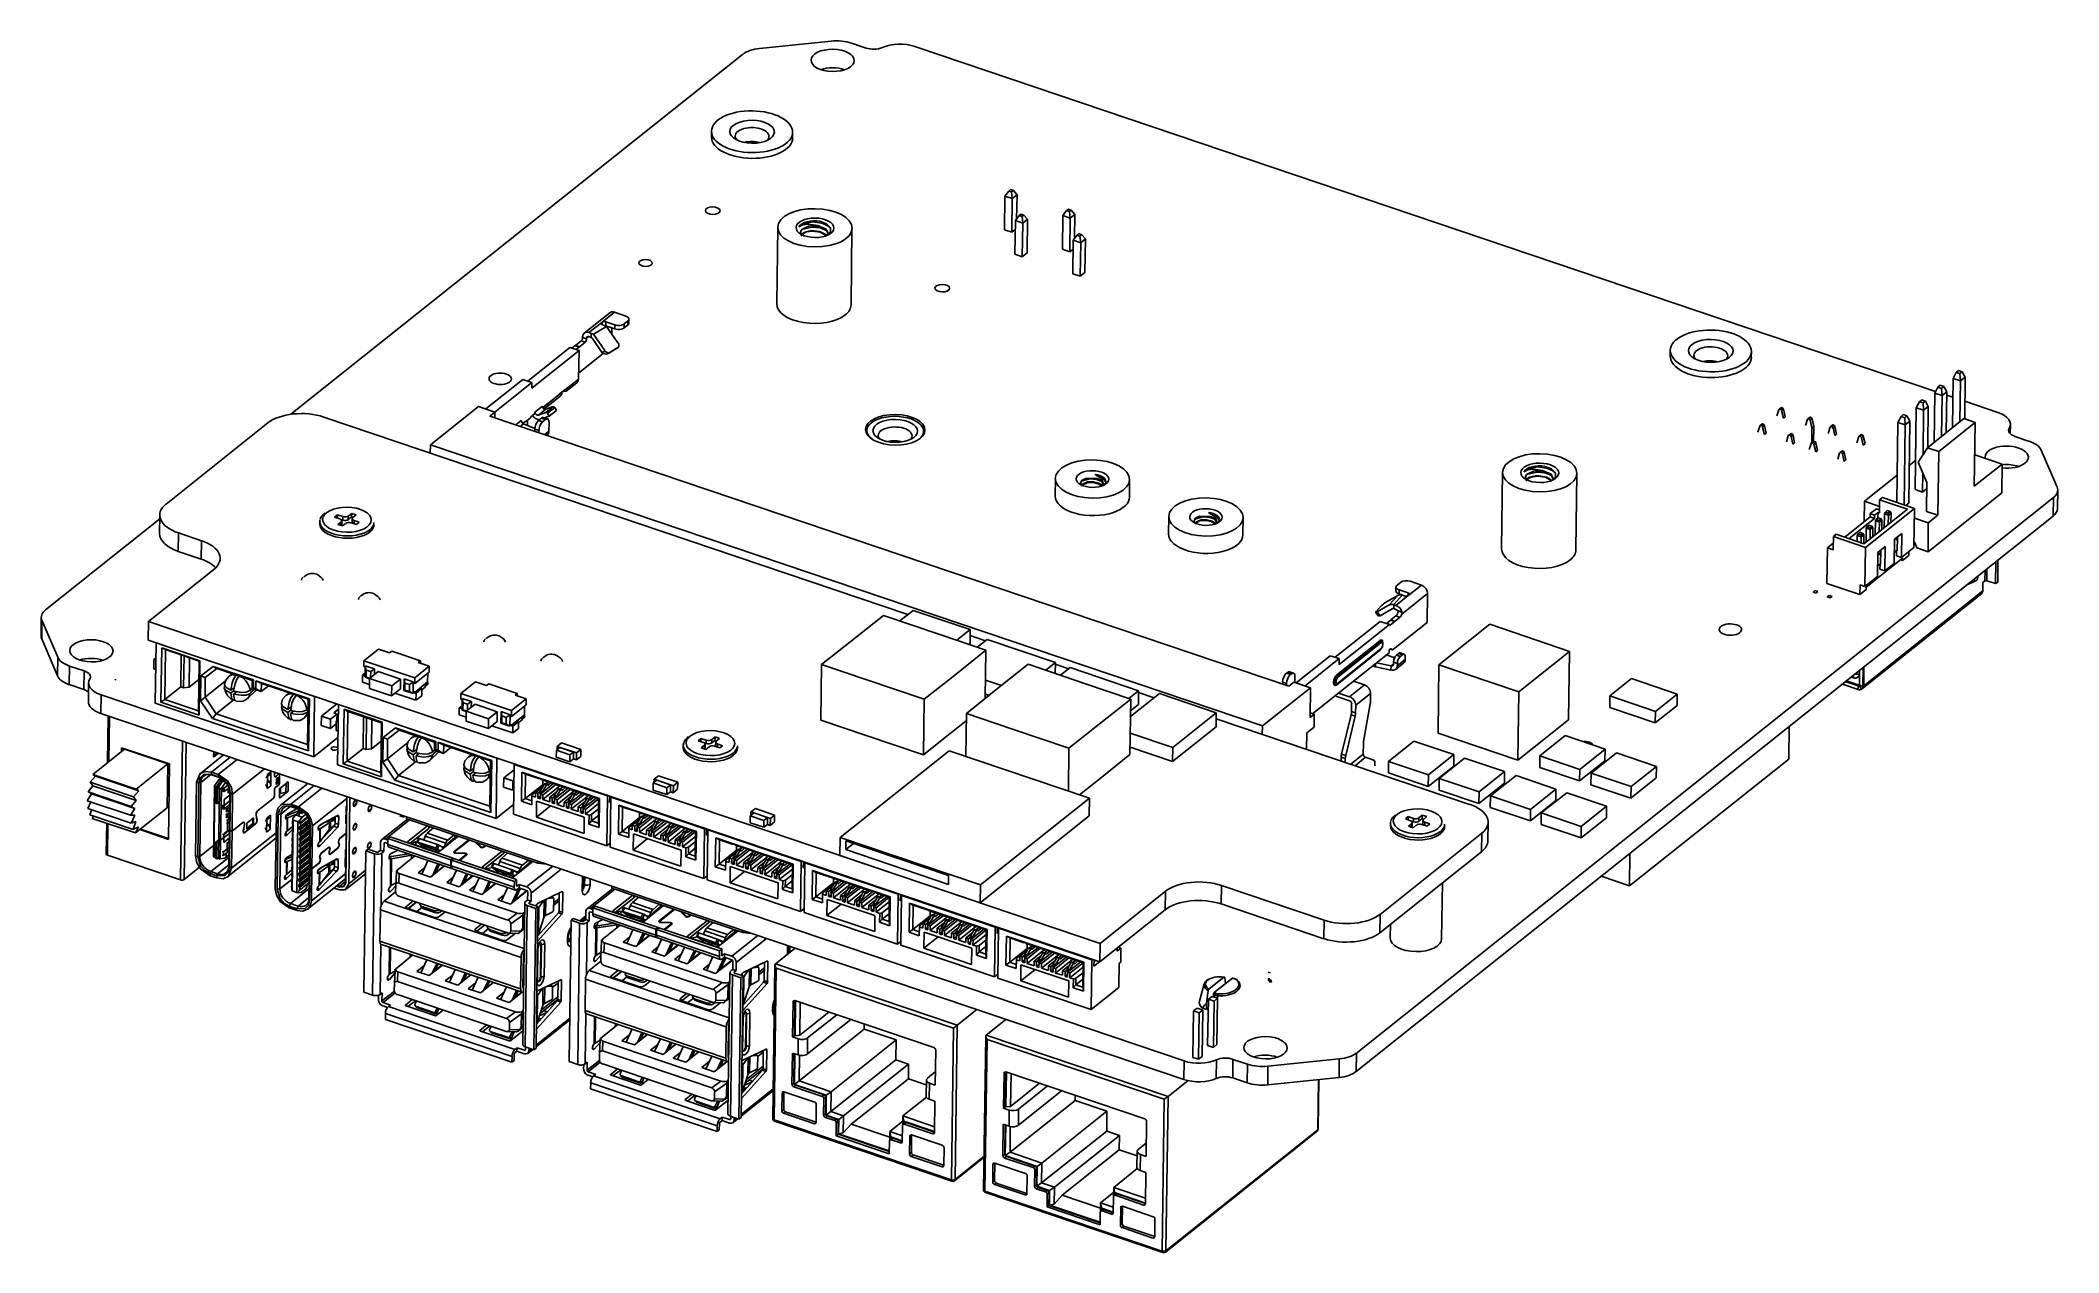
# Model space of a CAD drawing. Header units: millimetres. Extents: x 653 to 802, y 313 to 403.
import ezdxf

# ---------------------------------------------------------------- set-up
doc = ezdxf.new("R2010")
doc.units = ezdxf.units.MM

msp = doc.modelspace()

# ---------------------------------------------------------------- linework, layer by layer
for p, q in [((704.51, 401.75), (671.1, 375.12)), ((711.05, 402.74), (705.77, 402.19)), ((712.56, 402.58), (713.64, 402.22)), ((792.76, 376.81), (717.26, 402.34)), ((702.21, 396.07), (702.21, 395.64)), ((708.21, 395.56), (708.21, 395.99)), ((723.88, 388.78), (723.91, 391.27)), ((724.19, 391.64), (723.91, 391.27)), ((723.91, 391.27), (724.46, 391.08)), ((724.19, 391.64), (724.33, 391.75)), ((724.19, 391.64), (724.4, 391.57)), ((724.33, 391.75), (724.54, 391.67)), ((724.54, 391.67), (724.4, 391.57)), ((724.4, 391.57), (724.46, 391.08)), ((724.81, 391.36), (724.46, 391.08)), ((724.54, 391.67), (724.81, 391.36)), ((724.81, 391.36), (724.78, 389.58)), ((724.43, 388.59), (724.46, 391.08)), ((724.97, 389.83), (724.69, 389.45)), ((724.97, 389.83), (725.1, 389.93)), ((724.97, 389.83), (725.18, 389.75)), ((725.1, 389.93), (725.31, 389.86)), ((725.31, 389.86), (725.18, 389.75)), ((725.18, 389.75), (725.24, 389.27)), ((725.31, 389.86), (725.59, 389.55)), ((728.16, 387.33), (728.19, 389.82)), ((728.48, 390.19), (728.19, 389.82)), ((728.19, 389.82), (728.74, 389.63)), ((728.48, 390.19), (728.61, 390.3)), ((728.48, 390.19), (728.69, 390.12)), ((728.61, 390.3), (728.82, 390.23)), ((728.82, 390.23), (728.69, 390.12)), ((728.69, 390.12), (728.74, 389.63)), ((729.09, 389.91), (728.74, 389.63)), ((728.82, 390.23), (729.09, 389.91)), ((729.09, 389.91), (729.07, 388.13)), ((707.11, 388.96), (707.03, 383.3)), ((712.53, 383.22), (712.6, 388.88)), ((724.43, 388.59), (723.88, 388.78)), ((724.43, 388.59), (724.68, 388.8)), ((724.65, 386.97), (724.69, 389.45)), ((724.69, 389.45), (725.24, 389.27)), ((725.2, 386.78), (725.24, 389.27)), ((725.59, 389.55), (725.24, 389.27)), ((725.59, 389.55), (725.55, 387.06)), ((728.71, 387.14), (728.74, 389.63)), ((729.25, 388.38), (728.97, 388.01)), ((729.25, 388.38), (729.39, 388.49)), ((729.25, 388.38), (729.46, 388.31)), ((729.39, 388.49), (729.6, 388.41)), ((729.6, 388.41), (729.46, 388.31)), ((729.46, 388.31), (729.52, 387.82)), ((729.6, 388.41), (729.87, 388.1)), ((725.2, 386.78), (724.65, 386.97)), ((725.2, 386.78), (725.55, 387.06)), ((728.71, 387.14), (728.16, 387.33)), ((728.71, 387.14), (728.96, 387.35)), ((728.94, 385.52), (728.97, 388.01)), ((728.97, 388.01), (729.52, 387.82)), ((729.48, 385.33), (729.52, 387.82)), ((729.87, 388.1), (729.52, 387.82)), ((729.87, 388.1), (729.83, 385.61)), ((729.48, 385.33), (728.94, 385.52)), ((729.48, 385.33), (729.83, 385.61)), ((694.68, 382.63), (692.79, 381.13)), ((694.11, 381.94), (695.03, 382.67)), ((695.03, 382.67), (695.87, 382.38)), ((712.53, 383.22), (712.53, 383.22)), ((692.67, 380.85), (692.67, 380.81)), ((692.97, 380.71), (692.67, 380.81)), ((692.97, 380.75), (693.12, 380.87)), ((692.97, 380.75), (692.97, 380.71)), ((693.14, 381.17), (694.06, 381.9)), ((693.14, 381.17), (693.31, 381.11)), ((693.14, 380.87), (693.31, 380.81)), ((693.31, 381.11), (693.31, 380.81)), ((693.31, 381.11), (693.47, 381.04)), ((694.13, 379.68), (693.41, 380.72)), ((693.47, 381.04), (694.45, 381.62)), ((693.47, 381.04), (694.31, 379.83)), ((694.06, 381.9), (694.11, 381.94)), ((694.06, 381.79), (694.06, 381.9)), ((694.11, 381.94), (694.11, 381.76)), ((694.3, 381.69), (694.12, 381.75)), ((694.3, 381.69), (694.45, 381.62)), ((694.38, 381.67), (694.39, 381.97)), ((694.38, 381.67), (695.06, 381.44)), ((694.39, 381.97), (695.06, 381.74)), ((695.29, 380.41), (694.45, 381.62)), ((694.84, 381.51), (694.83, 381.07)), ((695.06, 381.74), (695.06, 381.44)), ((695.75, 381.81), (696.02, 382.03)), ((695.75, 381.51), (695.75, 381.81)), ((695.75, 381.51), (696.02, 381.73)), ((696.02, 382.03), (696.02, 381.73)), ((696.1, 381.86), (696.1, 382.16)), ((691.73, 380.06), (688.62, 377.58)), ((692.41, 379.83), (688.91, 377.05)), ((692.41, 379.83), (691.73, 380.06)), ((691.87, 380.01), (692.12, 380.2)), ((692.12, 380.2), (692.42, 380.1)), ((692.56, 380.55), (692.14, 380.22)), ((692.44, 380.12), (692.14, 380.22)), ((692.42, 380.1), (692.16, 379.91)), ((692.38, 377.73), (692.41, 379.83)), ((692.38, 378.17), (694.19, 379.62)), ((692.86, 380.45), (692.44, 380.12)), ((692.56, 380.55), (692.86, 380.45)), ((694.13, 379.68), (694.31, 379.83)), ((694.61, 379.65), (695.24, 380.03)), ((694.65, 379.67), (695.24, 380.03)), ((694.65, 379.67), (694.67, 379.69)), ((694.67, 379.69), (695.27, 380.05)), ((695.24, 380.03), (695.29, 380.06)), ((695.24, 380.03), (695.27, 380.05)), ((773.13, 379.85), (773.13, 379.43)), ((779.12, 379.34), (779.13, 379.77)), ((692.38, 377.73), (691.57, 377.09)), ((794.06, 377.78), (794.01, 374.14)), ((794.29, 378.22), (794.06, 377.78)), ((794.6, 377.6), (794.06, 377.78)), ((794.46, 378.36), (794.29, 378.22)), ((794.29, 378.22), (794.56, 378.13)), ((794.73, 378.27), (794.46, 378.36)), ((794.56, 378.13), (794.73, 378.27)), ((794.56, 378.13), (794.6, 377.6)), ((794.95, 377.87), (794.6, 377.6)), ((794.95, 377.87), (794.73, 378.27)), ((794.95, 377.87), (794.91, 374.77)), ((688.24, 377.7), (685.51, 375.52)), ((688.92, 377.48), (686.18, 375.29)), ((688.92, 377.48), (688.24, 377.7)), ((688.91, 377.05), (688.92, 377.48)), ((690, 375.66), (691.02, 376.47)), ((691.14, 376.75), (690.12, 375.93)), ((691.14, 376.75), (691.57, 377.1)), ((691.14, 376.75), (691.14, 376.75)), ((691.45, 376.82), (692.25, 377.45)), ((691.57, 377.09), (691.56, 377.09)), ((691.57, 377.1), (691.57, 377.09)), ((792.7, 376.69), (792.65, 373.05)), ((792.93, 377.14), (792.7, 376.69)), ((793.24, 376.51), (792.7, 376.69)), ((793.1, 377.27), (792.93, 377.14)), ((792.93, 377.14), (793.2, 377.04)), ((793.37, 377.18), (793.1, 377.27)), ((793.2, 377.04), (793.37, 377.18)), ((793.2, 377.04), (793.24, 376.51)), ((793.24, 376.51), (793.2, 373.49)), ((793.58, 376.78), (793.24, 376.51)), ((793.58, 376.78), (793.37, 377.18)), ((793.58, 376.78), (793.54, 373.76)), ((794.04, 376.38), (793.58, 376.53)), ((794.6, 377.6), (794.56, 374.58)), ((673.53, 374.91), (716.74, 360.3)), ((684.97, 375.7), (681.41, 372.87)), ((686.19, 375.29), (684.97, 375.7)), ((686.19, 375.29), (685.82, 374.99)), ((744.92, 355.01), (685.82, 374.99)), ((686.19, 375.29), (686.18, 374.87)), ((688.45, 374.56), (688.83, 374.86)), ((688.83, 374.91), (689.15, 375.17)), ((688.83, 374.86), (688.83, 374.91)), ((689.7, 375.72), (689.15, 375.29)), ((689.15, 375.17), (689.15, 375.29)), ((689.42, 375.06), (689.95, 375.49)), ((689.96, 375.26), (689.42, 375.06)), ((689.63, 374.83), (689.42, 374.66)), ((689.63, 374.83), (689.93, 374.73)), ((689.72, 375.62), (690.12, 375.94)), ((690.08, 374.77), (689.79, 374.87)), ((689.85, 374.85), (690.19, 374.98)), ((689.95, 375.49), (690.5, 375.69)), ((690.5, 375.69), (689.96, 375.26)), ((690.08, 375.2), (690.61, 375.63)), ((690.19, 374.98), (690.08, 375.2)), ((690.12, 375.94), (690.12, 375.93)), ((690.19, 374.98), (690.73, 375.41)), ((690.61, 375.63), (690.73, 375.41)), ((781.02, 375), (781.17, 375.46)), ((781.32, 375.6), (781.19, 375.5)), ((781.4, 375.61), (781.26, 375.5)), ((781.26, 375.5), (781.28, 375.5)), ((781.28, 375.5), (781.41, 375.61)), ((781.51, 375.5), (781.37, 375.39)), ((781.37, 375.39), (781.5, 374.84)), ((781.41, 375.61), (781.4, 375.61)), ((781.5, 374.84), (781.64, 374.94)), ((781.64, 374.94), (781.51, 375.5)), ((783.13, 374.28), (783.27, 374.75)), ((783.43, 374.89), (783.3, 374.78)), ((783.51, 374.9), (783.37, 374.79)), ((783.37, 374.79), (783.39, 374.79)), ((783.39, 374.79), (783.52, 374.89)), ((783.62, 374.78), (783.48, 374.68)), ((783.52, 374.89), (783.51, 374.9)), ((783.74, 374.23), (783.62, 374.78)), ((790.2, 374.96), (789.97, 374.52)), ((790.37, 375.1), (790.2, 374.96)), ((790.2, 374.96), (790.47, 374.87)), ((790.64, 375.01), (790.37, 375.1)), ((790.47, 374.87), (790.64, 375.01)), ((790.47, 374.87), (790.51, 374.33)), ((790.85, 374.61), (790.64, 375.01)), ((791.33, 375.6), (791.25, 369.55)), ((791.56, 376.05), (791.33, 375.6)), ((791.87, 375.42), (791.33, 375.6)), ((791.73, 376.18), (791.56, 376.05)), ((791.56, 376.05), (791.83, 375.96)), ((792, 376.09), (791.73, 376.18)), ((791.83, 375.96), (792, 376.09)), ((791.83, 375.96), (791.87, 375.42)), ((791.87, 375.42), (791.83, 372.14)), ((792.22, 375.7), (791.87, 375.42)), ((792.22, 375.7), (792, 376.09)), ((794.84, 374.8), (792.15, 372.65)), ((792.22, 375.7), (792.18, 372.68)), ((795.68, 374.51), (794.84, 374.8)), ((797.36, 375.25), (794.92, 376.08)), ((669.39, 374.48), (661.87, 368.48)), ((688.13, 374.66), (687.74, 374.34)), ((688.06, 374.23), (688.29, 374.42)), ((688.25, 374.45), (688.45, 374.61)), ((689.15, 374.08), (688.29, 374.42)), ((688.3, 374.43), (688.3, 374.49)), ((688.41, 374.58), (688.45, 374.56)), ((688.45, 374.61), (688.45, 374.56)), ((688.6, 374.68), (688.59, 374.3)), ((689.14, 373.87), (689.14, 374.01)), ((689.14, 374.01), (689.44, 373.92)), ((689.71, 374.56), (689.42, 374.66)), ((689.44, 373.92), (689.44, 373.77)), ((689.93, 374.73), (689.71, 374.56)), ((690.18, 373.87), (689.87, 373.62)), ((690.03, 373.57), (690.06, 373.6)), ((690.19, 374.51), (690.18, 373.87)), ((713.7, 373.92), (713.69, 373.66)), ((717.89, 373.61), (717.9, 373.86)), ((779.61, 373.79), (779.76, 374.25)), ((779.91, 374.39), (779.78, 374.29)), ((779.99, 374.4), (779.85, 374.3)), ((779.85, 374.3), (779.87, 374.29)), ((779.87, 374.29), (780, 374.4)), ((780.1, 374.29), (779.96, 374.18)), ((779.96, 374.18), (780.09, 373.63)), ((780, 374.4), (779.99, 374.4)), ((780.09, 373.63), (780.23, 373.73)), ((780.23, 373.73), (780.1, 374.29)), ((781.72, 373.08), (781.86, 373.54)), ((782.02, 373.68), (781.89, 373.57)), ((782.1, 373.69), (781.96, 373.58)), ((781.96, 373.58), (781.98, 373.58)), ((781.98, 373.58), (782.11, 373.69)), ((782.21, 373.58), (782.07, 373.47)), ((782.07, 373.47), (782.2, 372.91)), ((782.11, 373.69), (782.1, 373.69)), ((782.33, 373.02), (782.21, 373.58)), ((783.48, 374.68), (783.61, 374.12)), ((783.61, 374.08), (783.6, 373.03)), ((783.61, 374.12), (783.74, 374.23)), ((783.75, 374.18), (783.61, 374.08)), ((783.73, 373.12), (783.75, 374.18)), ((784.82, 373.71), (784.96, 374.18)), ((785.12, 374.32), (784.98, 374.21)), ((785.19, 374.33), (785.06, 374.22)), ((785.06, 374.22), (785.07, 374.22)), ((785.07, 374.22), (785.21, 374.32)), ((785.3, 374.21), (785.17, 374.11)), ((785.17, 374.11), (785.3, 373.55)), ((785.21, 374.32), (785.19, 374.33)), ((785.43, 373.66), (785.3, 374.21)), ((785.3, 373.55), (785.43, 373.66)), ((786.93, 373), (787.07, 373.47)), ((787.22, 373.61), (787.09, 373.5)), ((787.3, 373.62), (787.17, 373.51)), ((787.17, 373.51), (787.18, 373.5)), ((787.18, 373.5), (787.31, 373.61)), ((787.41, 373.5), (787.28, 373.39)), ((787.28, 373.39), (787.4, 372.84)), ((787.31, 373.61), (787.3, 373.62)), ((787.54, 372.95), (787.41, 373.5)), ((789.97, 374.52), (789.89, 368.61)), ((790.51, 374.33), (789.97, 374.52)), ((790.51, 374.33), (790.43, 368.42)), ((790.85, 374.61), (790.51, 374.33)), ((790.85, 374.61), (790.77, 368.55)), ((792.99, 372.37), (795.68, 374.51)), ((795.68, 374.51), (795.62, 369.8)), ((798.2, 374.08), (798.2, 373.78)), ((798.28, 373.68), (798.29, 374.37)), ((799.7, 373.12), (798.62, 373.49)), ((681.41, 372.87), (681.4, 372.25)), ((681.41, 372.87), (742.96, 352.06)), ((782.2, 372.91), (782.33, 373.02)), ((783.41, 372.51), (783.55, 372.97)), ((783.71, 373.11), (783.57, 373)), ((783.78, 373.12), (783.65, 373.01)), ((783.65, 373.01), (783.66, 373.01)), ((783.66, 373.01), (783.8, 373.12)), ((783.89, 373.01), (783.76, 372.9)), ((783.76, 372.9), (783.89, 372.34)), ((783.8, 373.12), (783.78, 373.12)), ((784.02, 372.45), (783.89, 373.01)), ((783.89, 372.34), (784.02, 372.45)), ((785.52, 371.79), (785.66, 372.26)), ((785.82, 372.4), (785.68, 372.29)), ((785.89, 372.41), (785.76, 372.3)), ((785.76, 372.3), (785.77, 372.3)), ((785.77, 372.3), (785.9, 372.4)), ((786, 372.29), (785.87, 372.19)), ((785.87, 372.19), (785.99, 371.63)), ((785.9, 372.4), (785.89, 372.41)), ((786.13, 371.74), (786, 372.29)), ((787.4, 372.84), (787.54, 372.95)), ((791.47, 371.58), (792.15, 372.65)), ((792.99, 372.37), (792.15, 372.65)), ((792.93, 367.65), (792.99, 372.37)), ((797.69, 371.44), (795.65, 372.13)), ((801.74, 369.74), (800.57, 372.47)), ((727.65, 370.37), (727.63, 369.08)), ((733.13, 369.01), (733.14, 370.29)), ((760.73, 370.83), (760.65, 365.17)), ((766.15, 365.09), (766.23, 370.75)), ((785.99, 371.63), (786.13, 371.74)), ((789.91, 370.61), (787.5, 368.69)), ((791.28, 371.7), (790.81, 371.32)), ((792.11, 370.07), (791.47, 371.58)), ((791.81, 370.79), (791.79, 369.37)), ((795.62, 369.8), (797.69, 371.44)), ((797.69, 371.44), (797.66, 369.3)), ((733.13, 369.01), (733.13, 369.01)), ((749.91, 327.86), (801.48, 368.96)), ((788.62, 368.8), (788.61, 367.82)), ((788.82, 368.97), (788.62, 368.8)), ((788.62, 368.8), (790.67, 368.11)), ((788.82, 368.97), (791.2, 368.16)), ((791.25, 369.55), (791.79, 369.37)), ((791.79, 369.37), (792.11, 369.62)), ((792.09, 367.94), (792.11, 370.07)), ((792.2, 364.95), (797.66, 369.3)), ((801.46, 367.59), (801.48, 368.96)), ((801.77, 368.14), (801.79, 369.51)), ((661.39, 367.38), (652.94, 360.65)), ((661.39, 367.67), (661.38, 366.3)), ((674.33, 367.51), (674.55, 367.68)), ((674.71, 367.38), (674.33, 367.51)), ((674.55, 367.43), (674.55, 367.68)), ((674.55, 367.68), (674.93, 367.55)), ((674.8, 367.33), (674.93, 367.29)), ((674.93, 367.29), (674.93, 367.55)), ((675.34, 367.59), (675.59, 367.78)), ((675.34, 367.59), (675.34, 367.33)), ((675.34, 367.33), (675.58, 367.53)), ((675.58, 367.53), (675.59, 367.78)), ((675.58, 367.53), (675.69, 367.49)), ((675.59, 367.78), (675.92, 367.67)), ((675.63, 367.4), (675.63, 367.14)), ((675.92, 367.67), (675.68, 367.48)), ((736.03, 367.56), (736.02, 366.28)), ((741.52, 366.2), (741.53, 367.49)), ((749.89, 326.49), (801.46, 367.59)), ((786.04, 366.03), (787.93, 367.53)), ((786.36, 365.92), (788.25, 367.42)), ((790.67, 368.11), (787.46, 365.54)), ((787.5, 368.69), (787.48, 367.18)), ((787.5, 368.69), (788.61, 368.31)), ((791.2, 368.16), (787.57, 365.27)), ((787.93, 367.77), (788.38, 368.13)), ((787.93, 367.53), (787.93, 367.77)), ((788.25, 367.66), (787.93, 367.77)), ((788.25, 367.42), (787.93, 367.53)), ((788.5, 367.86), (788.25, 367.66)), ((788.25, 367.42), (788.25, 367.66)), ((788.36, 367.34), (788.3, 367.23)), ((788.36, 367.34), (788.5, 367.46)), ((788.59, 367.27), (788.36, 367.34)), ((788.61, 368.05), (788.38, 368.13)), ((788.5, 367.86), (788.49, 367.45)), ((788.61, 367.82), (788.5, 367.86)), ((788.5, 367.46), (788.73, 367.38)), ((788.73, 367.38), (788.59, 367.27)), ((788.79, 367.28), (788.6, 367.13)), ((788.73, 367.38), (788.79, 367.28)), ((788.79, 367.28), (788.78, 366.6)), ((788.97, 367.76), (788.96, 366.74)), ((789.04, 367.88), (788.97, 367.76)), ((789.27, 367.66), (788.97, 367.76)), ((789.04, 367.88), (789.18, 367.99)), ((789.26, 367.8), (789.04, 367.88)), ((789.18, 367.99), (789.4, 367.92)), ((789.4, 367.92), (789.26, 367.8)), ((789.26, 367.8), (789.27, 367.66)), ((789.27, 367.66), (789.26, 366.98)), ((789.46, 367.81), (789.27, 367.66)), ((789.4, 367.92), (789.46, 367.81)), ((789.46, 367.81), (789.45, 367.13)), ((790.55, 368.38), (790.77, 368.55)), ((791.2, 368.16), (791.16, 365.27)), ((791.19, 367.44), (792.22, 367.09)), ((792.09, 367.94), (792.93, 367.65)), ((792.22, 367.09), (792.93, 367.65)), ((662.78, 366.34), (662.76, 364.97)), ((662.78, 366.34), (664.47, 365.77)), ((673.24, 367.18), (673.24, 367)), ((674.56, 366.97), (674.81, 367.16)), ((674.9, 366.86), (674.56, 366.97)), ((674.79, 366.89), (674.8, 366.91)), ((674.8, 366.91), (674.81, 367.16)), ((674.85, 366.99), (674.85, 367.24)), ((675.14, 367.05), (674.9, 366.86)), ((675.94, 366.96), (675.56, 367.09)), ((675.77, 367.26), (675.77, 367.02)), ((675.77, 367.26), (676.15, 367.13)), ((676.15, 367.13), (675.94, 366.96)), ((676.92, 366.41), (676.93, 366.58)), ((677.24, 366.95), (677.24, 367.12)), ((741.52, 366.2), (741.52, 366.2)), ((785.18, 365.1), (785.2, 366.08)), ((785.4, 366.24), (785.2, 366.08)), ((787.57, 365.27), (785.2, 366.08)), ((787.46, 365.54), (785.4, 366.24)), ((787.02, 366.27), (786.95, 366.16)), ((786.95, 366.16), (786.95, 365.72)), ((787.25, 366.06), (786.95, 366.16)), ((787.02, 366.27), (787.16, 366.39)), ((787.24, 366.2), (787.02, 366.27)), ((787.16, 366.39), (787.38, 366.31)), ((787.38, 366.31), (787.24, 366.2)), ((787.24, 366.2), (787.25, 366.06)), ((787.45, 366.21), (787.25, 366.06)), ((787.25, 366.06), (787.25, 365.62)), ((787.38, 366.31), (787.45, 366.21)), ((787.45, 366.21), (787.44, 365.55)), ((787.63, 366.69), (787.61, 365.67)), ((787.69, 366.81), (787.63, 366.69)), ((787.93, 366.59), (787.63, 366.69)), ((787.69, 366.81), (787.83, 366.92)), ((787.91, 366.73), (787.69, 366.81)), ((787.83, 366.92), (788.05, 366.85)), ((788.05, 366.85), (787.91, 366.73)), ((787.91, 366.73), (787.93, 366.59)), ((787.93, 366.59), (787.92, 365.91)), ((788.12, 366.74), (787.93, 366.59)), ((788.05, 366.85), (788.12, 366.74)), ((788.12, 366.74), (788.11, 366.06)), ((788.3, 367.23), (788.28, 366.2)), ((788.6, 367.13), (788.3, 367.23)), ((788.59, 367.27), (788.6, 367.13)), ((788.6, 367.13), (788.59, 366.45)), ((789.69, 364.09), (789.71, 365.88)), ((789.71, 365.88), (790.26, 366.31)), ((789.73, 365.89), (789.93, 365.82)), ((789.93, 366.05), (789.92, 365.01)), ((790.26, 366.31), (790.23, 364.53)), ((792.22, 367.09), (792.2, 364.95)), ((662.76, 364.97), (664.45, 364.4)), ((664.45, 364.4), (664.47, 365.77)), ((766.15, 365.09), (766.15, 365.09)), ((784.75, 365.24), (784.72, 362.61)), ((784.75, 365.24), (785.19, 365.59)), ((784.75, 365.24), (785.18, 365.1)), ((787.57, 365.27), (787.53, 362.38)), ((787.63, 362.33), (790.32, 364.47)), ((788.46, 363.12), (788.49, 364.9)), ((788.49, 364.9), (789.03, 365.34)), ((788.49, 364.76), (788.56, 364.73)), ((788.57, 364.97), (788.56, 364.73)), ((788.56, 364.73), (788.7, 364.84)), ((788.71, 365.08), (788.69, 364.03)), ((789.03, 365.34), (789.01, 363.55)), ((789.7, 364.88), (789.87, 365.02)), ((789.92, 365.01), (789.87, 365.02)), ((789.87, 365.02), (789.87, 364.65)), ((790.23, 364.53), (789.87, 364.65)), ((790.17, 364.35), (790.32, 364.3)), ((790.23, 364.53), (791.16, 365.27)), ((790.79, 364.67), (790.32, 364.3)), ((790.32, 364.3), (790.32, 364.47)), ((790.79, 364.97), (790.79, 364.67)), ((791.17, 365.66), (791.23, 365.64)), ((791.23, 365.64), (791.38, 365.23)), ((791.38, 365.23), (792.2, 364.95)), ((797.37, 364.33), (797.35, 362.71)), ((660.55, 359.78), (665.39, 363.63)), ((672.28, 363.25), (672.04, 363.09)), ((673.32, 363.07), (673.08, 363.24)), ((787.53, 362.38), (788.46, 363.12)), ((788.47, 363.9), (788.65, 364.04)), ((788.65, 364.04), (788.64, 363.67)), ((789.01, 363.55), (788.64, 363.67)), ((788.69, 364.03), (788.65, 364.04)), ((789.01, 363.55), (789.69, 364.09)), ((795.03, 362.47), (795.74, 362.81)), ((795.74, 362.81), (795.54, 362.87)), ((796.41, 362.79), (796.43, 363.58)), ((796.56, 363.69), (796.55, 362.8)), ((797.18, 362.59), (796.55, 362.8)), ((797.21, 364.2), (797.18, 362.59)), ((676.49, 361.83), (676.25, 361.66)), ((677.53, 361.65), (677.29, 361.82)), ((752.97, 361.71), (752.08, 361.21)), ((752.34, 361.01), (752.97, 361.71)), ((753.3, 361.74), (752.67, 361.04)), ((752.84, 362.35), (752.84, 362.05)), ((753.75, 361.71), (752.84, 360.98)), ((753.19, 362.7), (752.92, 362.48)), ((753.07, 361.83), (753.07, 362.13)), ((753.07, 362.13), (753.75, 361.9)), ((753.07, 361.83), (753.52, 361.67)), ((753.28, 360.34), (755.18, 361.85)), ((753.48, 361.68), (753.3, 361.74)), ((753.75, 361.9), (753.74, 361.7)), ((753.81, 361.76), (753.75, 361.71)), ((754.72, 362.48), (753.81, 361.76)), ((753.88, 362.77), (754.72, 362.48)), ((755.15, 359.72), (755.18, 361.85)), ((783.69, 361.96), (783.83, 362.08)), ((783.91, 361.89), (783.69, 361.96)), ((783.83, 362.08), (784.05, 362)), ((784.05, 362), (783.91, 361.89)), ((787.16, 361.78), (784.72, 362.61)), ((784.74, 361.61), (784.88, 361.72)), ((784.97, 361.53), (784.74, 361.61)), ((784.88, 361.72), (785.11, 361.65)), ((785.11, 361.65), (784.97, 361.53)), ((787.16, 361.78), (787.17, 362.5)), ((787.63, 362.15), (787.16, 361.78)), ((787.17, 362.5), (787.53, 362.38)), ((787.35, 354.84), (796.17, 361.87)), ((787.44, 355.04), (796.26, 362.07)), ((787.63, 362.33), (787.63, 362.15)), ((796.41, 362.79), (796.26, 362.67)), ((796.26, 362.67), (796.26, 362.07)), ((797.18, 362.59), (797.35, 362.71)), ((652.63, 360.11), (652.61, 358.73)), ((652.68, 359.88), (652.66, 358.5)), ((652.68, 359.88), (653.85, 357.14)), ((716.14, 359.83), (717.13, 360.61)), ((717.13, 360.61), (721.34, 359.19)), ((751.34, 360.46), (751.52, 360.22)), ((751.75, 360.95), (751.37, 360.52)), ((751.46, 360.5), (752.34, 361.01)), ((751.46, 360.5), (751.66, 360.22)), ((752.55, 360.73), (751.66, 360.22)), ((752.46, 359.89), (752.13, 359.64)), ((752.46, 359.89), (752.75, 359.79)), ((752.84, 360.2), (752.47, 359.9)), ((752.76, 359.8), (752.47, 359.9)), ((752.67, 361.04), (752.84, 360.98)), ((752.67, 360.74), (752.67, 361.04)), ((752.67, 360.74), (752.84, 360.68)), ((753.13, 360.1), (752.76, 359.8)), ((752.84, 360.2), (753.13, 360.1)), ((753.28, 360.49), (752.95, 360.6)), ((653.83, 355.77), (652.66, 358.5)), ((660.53, 358.41), (660.55, 359.78)), ((730.93, 334.6), (660.53, 358.41)), ((730.95, 335.97), (660.55, 359.78)), ((685.77, 358.69), (685.53, 358.53)), ((686.81, 358.51), (686.57, 358.68)), ((721.34, 359.19), (720.36, 358.4)), ((721.34, 359.19), (721.33, 358.16)), ((721.33, 358.75), (722.47, 358.36)), ((721.87, 357.89), (722.59, 358.46)), ((722.59, 358.46), (727.65, 356.75)), ((751.68, 359.79), (748.35, 357.14)), ((751.64, 358.37), (748.47, 355.84)), ((752.36, 359.56), (748.65, 356.61)), ((752.36, 359.56), (751.68, 359.79)), ((752.75, 359.79), (752.35, 359.49)), ((752.36, 359.56), (752.35, 359.49)), ((752.65, 357.73), (755.15, 359.72)), ((759.78, 359.58), (756.02, 356.58)), ((765.68, 357.58), (759.78, 359.58)), ((653.83, 355.77), (653.85, 357.14)), ((660.96, 356.98), (660.95, 356.29)), ((661.11, 357.09), (660.96, 356.98)), ((661.1, 356.93), (660.96, 356.98)), ((661.12, 358.21), (661.06, 353.75)), ((661.12, 358.21), (672.84, 354.24)), ((661.48, 353.82), (661.54, 357.85)), ((661.54, 357.85), (661.81, 357.71)), ((661.54, 357.85), (664.36, 356.89)), ((661.76, 354.02), (661.81, 357.71)), ((661.81, 357.71), (664.3, 356.86)), ((662.98, 357.31), (662.95, 354.96)), ((663.19, 357.24), (663.16, 354.89)), ((663.57, 354.93), (663.6, 357.1)), ((664.3, 356.86), (664.25, 353.18)), ((664.3, 356.86), (664.36, 356.89)), ((664.36, 356.89), (664.31, 352.86)), ((677.58, 357.75), (676.5, 356.89)), ((676.5, 356.89), (680.26, 355.62)), ((676.5, 356.46), (676.5, 356.89)), ((678.4, 357.47), (677.58, 357.75)), ((678.56, 357.6), (678.4, 357.47)), ((680.67, 356.89), (678.56, 357.6)), ((680.51, 356.76), (680.67, 356.89)), ((680.67, 356.89), (680.67, 356.7)), ((689.98, 357.27), (689.74, 357.1)), ((691.02, 357.09), (690.78, 357.25)), ((721.33, 358.16), (721.25, 358.1)), ((722.51, 357.67), (722.46, 354.09)), ((747.98, 357.26), (745.45, 355.25)), ((748.65, 357.04), (746.13, 355.02)), ((746.68, 352.97), (752.33, 357.47)), ((748.65, 357.04), (747.98, 357.26)), ((748.46, 355.1), (751.63, 357.64)), ((751.68, 358.29), (748.51, 355.75)), ((748.52, 355.18), (751.7, 357.71)), ((751.72, 357.76), (748.54, 355.22)), ((748.55, 355.67), (751.73, 358.2)), ((748.65, 356.61), (748.65, 357.04)), ((751.83, 358.28), (751.83, 358.29)), ((752.73, 357.1), (752.15, 357.33)), ((752.33, 357.69), (752.39, 357.73)), ((752.33, 357.69), (752.33, 357.47)), ((752.41, 357.75), (752.56, 357.7)), ((752.52, 357.73), (752.44, 357.76)), ((753.02, 357.43), (752.87, 357.31)), ((753.17, 357.21), (752.87, 357.31)), ((753.53, 356.98), (752.94, 356.52)), ((753.02, 357.43), (753.32, 357.33)), ((753.44, 357.36), (753.15, 357.46)), ((753.32, 357.33), (753.17, 357.21)), ((753.53, 357.15), (753.53, 356.98)), ((761.92, 354.58), (765.68, 357.58)), ((765.68, 357.58), (765.61, 352.52)), ((654.72, 356.49), (654.7, 355.12)), ((654.72, 356.49), (655.8, 356.13)), ((655.78, 354.75), (655.8, 356.13)), ((658.15, 355.51), (658.1, 355.46)), ((660.95, 356.29), (661.09, 356.24)), ((663.57, 354.93), (664.28, 355.5)), ((664.41, 353.93), (664.43, 355.77)), ((664.43, 355.77), (665.35, 356.47)), ((664.43, 355.77), (664.76, 355.65)), ((664.74, 354.19), (664.76, 355.65)), ((664.74, 354.19), (666.25, 355.4)), ((664.76, 355.65), (665.62, 356.31)), ((665.35, 356.47), (665.62, 356.31)), ((665.35, 356.47), (668.33, 355.47)), ((665.62, 356.31), (668.23, 355.42)), ((666.78, 355.92), (666.53, 355.75)), ((668.22, 354.82), (668.23, 355.42)), ((668.33, 355.47), (668.23, 355.42)), ((668.33, 355.47), (668.32, 354.87)), ((668.49, 355.41), (668.91, 355.2)), ((668.49, 354.81), (668.49, 355.41)), ((668.49, 355.41), (672.46, 354.07)), ((676.38, 355.81), (676.6, 355.98)), ((676.59, 355.74), (676.38, 355.81)), ((676.38, 355.3), (676.38, 355.81)), ((676.5, 356.46), (676.6, 356.43)), ((676.6, 355.86), (676.56, 355.83)), ((676.56, 355.83), (676.59, 355.82)), ((676.6, 356.43), (676.59, 355.74)), ((676.59, 355.66), (676.59, 355.74)), ((676.66, 355.68), (676.59, 355.66)), ((676.91, 355.55), (676.59, 355.66)), ((676.66, 356.2), (676.6, 356.51)), ((676.6, 356.43), (676.6, 356.51)), ((676.6, 356.51), (677.28, 356.29)), ((676.66, 355.68), (676.66, 356.2)), ((676.66, 356.2), (677, 356.09)), ((676.93, 355.59), (676.66, 355.68)), ((676.9, 354.84), (676.91, 355.57)), ((677.55, 356.09), (676.91, 355.57)), ((676.91, 355.57), (678.55, 355.02)), ((677, 356.09), (676.99, 355.64)), ((677, 356.09), (677.28, 356.29)), ((677.28, 356.29), (677.27, 355.86)), ((679.2, 355.53), (677.55, 356.09)), ((678.55, 355.02), (679.2, 355.53)), ((679.19, 354.8), (679.2, 355.53)), ((679.46, 354.69), (679.47, 355.54)), ((679.53, 355.23), (679.47, 355.54)), ((679.47, 355.54), (680.15, 355.32)), ((680.25, 355.19), (681.33, 356.05)), ((680.25, 355.19), (680.26, 355.62)), ((680.26, 355.62), (681.33, 356.48)), ((681.33, 356.48), (680.51, 356.76)), ((681.21, 355.32), (681.22, 355.97)), ((681.33, 356.05), (681.33, 356.48)), ((710.35, 356.6), (710.3, 352.48)), ((723.66, 355.05), (722.48, 355.44)), ((727.65, 356.75), (726.93, 356.18)), ((727.65, 356.75), (727.64, 355.94)), ((727.64, 356.62), (728.63, 356.28)), ((728.03, 355.81), (728.74, 356.38)), ((728.74, 356.38), (733.8, 354.67)), ((744.81, 356.02), (744.73, 355.96)), ((745.03, 355.86), (744.73, 355.96)), ((744.81, 356.02), (745.11, 355.92)), ((745.26, 355.97), (744.97, 356.07)), ((745.11, 355.92), (745.03, 355.86)), ((745.37, 355.71), (745.36, 355.28)), ((750.5, 355.1), (749.69, 355.37)), ((751.33, 356.44), (751.33, 356.68)), ((752.47, 356.2), (751.33, 356.44)), ((751.39, 356.73), (752.48, 356.5)), ((752.48, 356.5), (752.47, 356.2)), ((752.65, 356.64), (752.48, 356.5)), ((752.65, 356.62), (752.65, 356.79)), ((752.65, 356.79), (752.95, 356.69)), ((752.82, 356.25), (753.4, 356.71)), ((752.95, 356.69), (752.94, 356.52)), ((756.02, 356.58), (755.95, 351.52)), ((756.02, 356.58), (761.92, 354.58)), ((770.27, 355.56), (768.66, 354.28)), ((773.65, 354.42), (770.27, 355.56)), ((786.08, 355.34), (787.04, 355.02)), ((787.1, 355.07), (786.15, 355.39)), ((786.15, 355.39), (787.1, 355.07)), ((786.52, 355.68), (786.78, 355.59)), ((786.85, 355.95), (786.97, 355.9)), ((787.13, 355.85), (786.85, 355.95)), ((787.13, 355.78), (786.96, 355.65)), ((787.12, 355.07), (787.14, 356.18)), ((787.39, 356.38), (787.38, 354.99)), ((787.46, 356.44), (787.44, 355.04)), ((787.44, 355.04), (787.46, 356.44)), ((655.78, 354.75), (654.7, 355.12)), ((656.13, 355.24), (656.11, 353.87)), ((657.06, 354.36), (657.04, 352.99)), ((657.06, 354.36), (737.16, 327.28)), ((661.48, 353.82), (661.76, 354.02)), ((662.95, 354.96), (661.76, 354.02)), ((664.25, 353.18), (661.76, 354.02)), ((662.95, 354.96), (663.16, 354.89)), ((663.16, 354.89), (663.57, 354.93)), ((664.74, 354.19), (664.41, 353.93)), ((665.29, 352.62), (664.41, 353.93)), ((665.57, 352.96), (664.74, 354.19)), ((665.57, 352.96), (666.83, 353.96)), ((666.65, 354.7), (666.89, 354.89)), ((666.86, 354.66), (666.65, 354.48)), ((667.07, 354.58), (666.86, 354.41)), ((667.87, 354.08), (668.55, 354.71)), ((668.32, 354.87), (668.22, 354.82)), ((668.9, 354.6), (668.22, 354.82)), ((668.32, 354.87), (668.49, 354.81)), ((668.49, 354.81), (668.9, 354.6)), ((668.91, 355.2), (668.9, 354.6)), ((668.9, 354.6), (669.43, 355.02)), ((668.91, 355.2), (672.36, 354.03)), ((670.99, 354.49), (670.75, 354.33)), ((672.36, 354.03), (672.32, 350.68)), ((672.46, 354.07), (672.36, 354.03)), ((672.46, 354.07), (672.4, 350.21)), ((672.78, 349.78), (672.84, 354.24)), ((676.38, 355.3), (676.9, 355.12)), ((676.9, 354.84), (678.54, 354.29)), ((678.54, 354.29), (678.55, 355.02)), ((678.54, 354.29), (679.19, 354.8)), ((678.79, 354.48), (680.34, 353.96)), ((679.52, 354.72), (679.46, 354.69)), ((680.13, 354.46), (679.46, 354.69)), ((679.52, 354.72), (679.53, 355.23)), ((679.86, 354.6), (679.52, 354.72)), ((679.53, 355.23), (679.87, 355.12)), ((679.87, 355.12), (679.86, 354.6)), ((679.86, 354.6), (680.13, 354.46)), ((679.87, 355.12), (680.15, 355.32)), ((680.14, 354.54), (680.13, 354.46)), ((680.15, 355.32), (680.14, 355.23)), ((680.14, 354.54), (680.14, 355.23)), ((680.14, 355.23), (680.25, 355.19)), ((680.14, 354.54), (680.2, 354.6)), ((680.35, 354.47), (680.14, 354.54)), ((680.2, 354.6), (680.31, 354.56)), ((681.21, 355.32), (680.28, 354.57)), ((680.31, 354.56), (680.67, 354.85)), ((680.34, 353.96), (680.35, 354.47)), ((680.34, 353.96), (680.77, 354.3)), ((680.78, 354.82), (680.35, 354.47)), ((680.67, 354.85), (680.78, 354.82)), ((681.03, 354.94), (680.77, 354.74)), ((680.77, 354.3), (680.78, 354.82)), ((681.03, 354.94), (681.04, 355.18)), ((681.24, 355.24), (681.04, 355.08)), ((681.23, 355.15), (681.04, 354.99)), ((681.24, 355.24), (681.15, 355.27)), ((681.23, 355.15), (681.24, 355.24)), ((683.66, 354.04), (683.67, 354.47)), ((683.66, 354.04), (683.77, 354)), ((684.75, 355.33), (683.67, 354.47)), ((683.67, 354.47), (687.42, 353.2)), ((683.77, 354), (683.76, 353.32)), ((683.83, 353.78), (683.77, 354.09)), ((683.77, 354), (683.77, 354.09)), ((683.77, 354.09), (684.45, 353.86)), ((684.17, 353.66), (684.45, 353.86)), ((684.45, 353.86), (684.44, 353.44)), ((685.57, 355.05), (684.75, 355.33)), ((685.73, 355.18), (685.57, 355.05)), ((687.84, 354.46), (685.73, 355.18)), ((687.42, 353.2), (688.5, 354.06)), ((687.68, 354.33), (687.84, 354.46)), ((688.5, 354.06), (687.68, 354.33)), ((687.84, 354.46), (687.83, 354.28)), ((688.49, 353.63), (688.5, 354.06)), ((717.94, 354.03), (717.89, 349.92)), ((722.75, 354.32), (722.47, 354.41)), ((733.8, 354.67), (733.09, 354.1)), ((733.22, 354.05), (733.16, 349.94)), ((733.2, 352.75), (735.34, 354.45)), ((733.8, 354.67), (733.79, 353.64)), ((733.8, 354.53), (734.95, 354.15)), ((735.34, 354.45), (739.55, 353.03)), ((746.52, 354.89), (742.96, 352.06)), ((744.46, 355.31), (744.45, 355.17)), ((744.46, 355.31), (744.75, 355.21)), ((744.75, 355.21), (744.75, 355.07)), ((745.29, 355.31), (744.92, 355.01)), ((745.29, 355.31), (746.52, 354.89)), ((746.49, 352.68), (746.52, 354.89)), ((749.4, 353.92), (748.53, 354.21)), ((748.59, 354.49), (749.4, 354.22)), ((750.5, 355.1), (749.4, 354.22)), ((749.86, 353.59), (750.96, 354.47)), ((750.95, 353.86), (750.96, 354.47)), ((761.92, 354.58), (761.85, 349.52)), ((768.66, 354.28), (768.65, 353.42)), ((768.66, 354.28), (772.03, 353.14)), ((772.03, 353.14), (773.65, 354.42)), ((773.65, 354.42), (773.63, 353.57)), ((787.03, 354.76), (785.86, 355.16)), ((787.04, 355.02), (787.03, 354.76)), ((787.04, 355.02), (787.1, 355.07)), ((787.1, 355.07), (787.12, 355.09)), ((787.1, 355.03), (787.1, 355.02)), ((787.1, 355.02), (787.27, 354.78)), ((787.12, 355.07), (787.38, 354.99)), ((787.29, 354.79), (787.35, 354.84)), ((787.38, 354.99), (787.44, 355.04)), ((657.04, 352.99), (737.14, 325.9)), ((657.58, 352.81), (657.53, 349.34)), ((657.67, 352.77), (657.62, 349.42)), ((661.06, 353.75), (672.78, 349.78)), ((664.31, 352.86), (661.48, 353.82)), ((664.31, 352.86), (664.25, 353.18)), ((665.57, 352.96), (665.29, 352.62)), ((672.4, 350.21), (665.29, 352.62)), ((672.32, 350.68), (665.57, 352.96)), ((671.08, 353.23), (670.86, 353.06)), ((670.87, 353.27), (671.11, 353.47)), ((671.29, 353.16), (671.07, 352.99)), ((672.09, 352.65), (672.35, 352.89)), ((673.34, 352.1), (673.35, 352.78)), ((673.35, 352.78), (674.48, 353.69)), ((674.03, 352.56), (673.35, 352.78)), ((674.02, 351.87), (674.03, 352.56)), ((674.03, 352.56), (674.51, 352.94)), ((674.26, 353.03), (674.61, 353.31)), ((674.51, 352.94), (674.26, 353.03)), ((674.45, 352.41), (674.44, 351.73)), ((674.6, 352.53), (674.45, 352.41)), ((674.59, 352.36), (674.45, 352.41)), ((674.5, 352.46), (674.51, 352.94)), ((674.6, 352.62), (674.51, 352.55)), ((674.61, 353.64), (674.55, 349.19)), ((674.61, 353.64), (686.33, 349.68)), ((674.97, 349.26), (675.03, 353.29)), ((675.03, 353.29), (675.3, 353.14)), ((675.03, 353.29), (677.85, 352.33)), ((675.25, 349.46), (675.3, 353.14)), ((675.3, 353.14), (677.79, 352.3)), ((676.47, 352.75), (676.44, 350.4)), ((676.68, 352.68), (676.65, 350.33)), ((677.06, 350.37), (677.09, 352.54)), ((683.54, 352.88), (683.55, 353.39)), ((683.54, 352.88), (684.07, 352.7)), ((683.55, 353.39), (683.76, 353.56)), ((683.76, 353.32), (683.55, 353.39)), ((683.76, 353.44), (683.72, 353.41)), ((683.72, 353.41), (683.76, 353.39)), ((683.76, 353.23), (683.76, 353.32)), ((683.82, 353.26), (683.76, 353.23)), ((684.07, 353.13), (683.76, 353.23)), ((683.82, 353.26), (683.83, 353.78)), ((684.1, 353.17), (683.82, 353.26)), ((683.83, 353.78), (684.17, 353.66)), ((684.06, 352.42), (684.07, 353.15)), ((684.06, 352.42), (685.71, 351.86)), ((684.72, 353.66), (684.07, 353.15)), ((684.07, 353.15), (685.72, 352.59)), ((684.17, 353.66), (684.16, 353.22)), ((686.36, 353.11), (684.72, 353.66)), ((685.71, 351.86), (685.72, 352.59)), ((685.71, 351.86), (686.35, 352.38)), ((685.72, 352.59), (686.36, 353.11)), ((686.35, 352.38), (686.36, 353.11)), ((686.63, 352.26), (686.64, 353.12)), ((686.7, 352.81), (686.64, 353.12)), ((686.64, 353.12), (687.31, 352.89)), ((686.69, 352.29), (686.7, 352.81)), ((686.7, 352.81), (687.03, 352.69)), ((687.03, 352.69), (687.31, 352.89)), ((687.03, 352.69), (687.03, 352.18)), ((687.3, 352.12), (687.31, 352.81)), ((687.31, 352.89), (687.31, 352.81)), ((687.31, 352.81), (687.42, 352.77)), ((687.42, 352.77), (688.49, 353.63)), ((687.42, 352.77), (687.42, 353.2)), ((688.38, 352.89), (687.44, 352.15)), ((687.47, 352.14), (687.84, 352.43)), ((687.94, 352.39), (687.51, 352.05)), ((687.84, 352.43), (687.94, 352.39)), ((688.2, 352.52), (687.94, 352.31)), ((687.94, 351.88), (687.94, 352.39)), ((688.4, 352.81), (688.2, 352.65)), ((688.2, 352.52), (688.2, 352.76)), ((688.4, 352.73), (688.2, 352.57)), ((688.4, 352.81), (688.31, 352.84)), ((688.38, 352.89), (688.38, 353.54)), ((688.4, 352.73), (688.4, 352.81)), ((721.06, 352.98), (721.02, 349.82)), ((733.79, 353.64), (733.21, 353.17)), ((739.55, 353.03), (736.33, 350.46)), ((739.55, 353.03), (739.54, 352)), ((739.55, 352.59), (758.27, 346.26)), ((746.49, 353.04), (746.8, 352.93)), ((746.8, 352.93), (746.49, 352.68)), ((746.8, 352.93), (746.79, 351.97)), ((748.82, 349.98), (749.53, 352.88)), ((749.82, 352.78), (749.12, 349.88)), ((749.53, 352.88), (749.82, 352.78)), ((749.56, 353.69), (749.56, 353.12)), ((749.85, 353.02), (749.56, 353.12)), ((749.86, 353.59), (749.85, 353.02)), ((750.45, 350.91), (750.94, 353.7)), ((761.85, 349.52), (765.61, 352.52)), ((768.65, 353.42), (772.02, 352.28)), ((772.02, 352.28), (773.63, 353.57)), ((772.03, 353.14), (772.02, 352.28)), ((662.92, 340.67), (663.07, 350.95)), ((663.2, 340.7), (663.34, 350.86)), ((672.78, 349.78), (674.58, 351.22)), ((673.34, 352.1), (674.02, 351.87)), ((674.45, 352.21), (674.02, 351.87)), ((674.44, 351.73), (674.58, 351.68)), ((677.06, 350.37), (677.77, 350.94)), ((677.79, 352.3), (677.74, 348.62)), ((677.79, 352.3), (677.85, 352.33)), ((677.85, 352.33), (677.8, 348.3)), ((677.9, 349.37), (677.92, 351.21)), ((677.92, 351.21), (678.84, 351.91)), ((677.92, 351.21), (678.25, 351.09)), ((678.23, 349.63), (678.25, 351.09)), ((678.25, 351.09), (679.11, 351.75)), ((678.84, 351.91), (679.11, 351.75)), ((678.84, 351.91), (681.82, 350.91)), ((679.11, 351.75), (681.72, 350.86)), ((680.27, 351.35), (680.03, 351.19)), ((681.71, 350.26), (681.72, 350.86)), ((681.82, 350.91), (681.72, 350.86)), ((681.82, 350.91), (681.81, 350.31)), ((685.95, 352.06), (687.51, 351.54)), ((686.69, 352.29), (686.63, 352.26)), ((687.3, 352.04), (686.63, 352.26)), ((687.03, 352.18), (686.69, 352.29)), ((687.03, 352.18), (687.3, 352.04)), ((687.3, 352.12), (687.37, 352.17)), ((687.51, 352.05), (687.3, 352.12)), ((687.3, 352.12), (687.3, 352.04)), ((687.37, 352.17), (687.47, 352.14)), ((687.51, 351.54), (687.51, 352.05)), ((687.51, 351.54), (687.94, 351.88)), ((701.22, 350.97), (701.43, 351.14)), ((701.6, 350.84), (701.22, 350.97)), ((701.43, 350.9), (701.43, 351.14)), ((701.43, 351.14), (701.81, 351.02)), ((701.81, 350.76), (701.81, 351.02)), ((702.23, 351.06), (702.22, 350.8)), ((702.22, 350.8), (702.46, 350.99)), ((702.23, 351.06), (702.47, 351.25)), ((702.46, 350.99), (702.47, 351.25)), ((702.46, 350.99), (702.58, 350.96)), ((702.47, 351.25), (702.8, 351.14)), ((702.52, 350.86), (702.51, 350.61)), ((702.8, 351.14), (702.56, 350.94)), ((736.33, 350.46), (733.18, 351.52)), ((739.54, 352), (736.31, 349.43)), ((742.96, 352.06), (742.95, 351.44)), ((746.23, 350.33), (746.25, 351.54)), ((746.25, 351.54), (746.79, 351.97)), ((754.17, 350.94), (752.29, 349.44)), ((757.12, 349.95), (754.17, 350.94)), ((755.95, 351.52), (761.85, 349.52)), ((765.36, 351.35), (763.48, 349.85)), ((768.31, 350.35), (765.36, 351.35)), ((781.89, 349.61), (781.92, 352.02)), ((656.45, 348.48), (658.79, 350.35)), ((658.57, 350.45), (658.56, 350.17)), ((662.11, 349.25), (658.57, 350.45)), ((658.62, 350.43), (658.62, 350.21)), ((661.99, 349.26), (658.79, 350.35)), ((666.12, 349.92), (664.4, 348.55)), ((666.6, 349.75), (665.21, 348.65)), ((665.39, 350.16), (665.38, 349.76)), ((665.38, 349.81), (665.69, 350.06)), ((665.38, 349.76), (665.74, 350.05)), ((665.39, 349.91), (665.4, 349.91)), ((665.4, 350.16), (665.4, 349.91)), ((665.4, 349.91), (665.62, 350.09)), ((665.72, 348.47), (667.11, 349.58)), ((672.4, 350.21), (672.32, 350.68)), ((674.97, 349.26), (675.25, 349.46)), ((676.44, 350.4), (675.25, 349.46)), ((677.74, 348.62), (675.25, 349.46)), ((676.44, 350.4), (676.65, 350.33)), ((676.65, 350.33), (677.06, 350.37)), ((678.23, 349.63), (677.9, 349.37)), ((678.78, 348.06), (677.9, 349.37)), ((678.23, 349.63), (679.74, 350.84)), ((679.06, 348.4), (678.23, 349.63)), ((679.06, 348.4), (680.32, 349.4)), ((680.14, 350.14), (680.38, 350.33)), ((680.35, 350.1), (680.14, 349.92)), ((680.56, 350.02), (680.35, 349.85)), ((681.36, 349.51), (682.04, 350.15)), ((681.81, 350.31), (681.71, 350.26)), ((682.39, 350.03), (681.71, 350.26)), ((681.81, 350.31), (681.98, 350.25)), ((681.98, 350.25), (681.99, 350.85)), ((681.98, 350.25), (682.39, 350.03)), ((681.99, 350.85), (682.4, 350.64)), ((681.99, 350.85), (685.95, 349.51)), ((682.4, 350.64), (682.39, 350.03)), ((682.39, 350.03), (682.92, 350.46)), ((682.4, 350.64), (685.85, 349.47)), ((684.48, 349.93), (684.24, 349.77)), ((685.85, 349.47), (685.81, 346.12)), ((685.95, 349.51), (685.85, 349.47)), ((685.95, 349.51), (685.89, 345.65)), ((686.27, 345.22), (686.33, 349.68)), ((690.72, 349.75), (690.73, 350.26)), ((691.74, 349.4), (690.72, 349.75)), ((690.73, 350.26), (691, 350.47)), ((691.74, 349.92), (690.73, 350.26)), ((691.11, 350.8), (690.79, 350.55)), ((690.79, 350.55), (692.22, 350.06)), ((690.79, 350.3), (690.79, 350.55)), ((691, 350.47), (692.01, 350.13)), ((692.54, 350.32), (691.11, 350.8)), ((692.01, 350.13), (691.74, 349.92)), ((691.74, 349.4), (691.74, 349.92)), ((692, 349.62), (691.74, 349.4)), ((692, 349.62), (692.01, 350.13)), ((692, 349.62), (692.22, 349.55)), ((692.22, 350.06), (692.54, 350.32)), ((692.22, 349.55), (692.22, 350.06)), ((692.22, 349.55), (692.54, 349.8)), ((692.54, 349.8), (692.54, 350.32)), ((700.12, 350.64), (700.12, 350.47)), ((701.45, 350.44), (701.69, 350.63)), ((701.78, 350.32), (701.45, 350.44)), ((701.67, 350.36), (701.68, 350.37)), ((701.68, 350.8), (701.81, 350.76)), ((701.68, 350.37), (701.69, 350.63)), ((701.73, 350.45), (701.73, 350.71)), ((702.03, 350.52), (701.78, 350.32)), ((702.82, 350.43), (702.44, 350.56)), ((702.65, 350.73), (702.65, 350.49)), ((702.65, 350.73), (703.03, 350.6)), ((703.03, 350.6), (702.82, 350.43)), ((703.81, 349.87), (703.81, 350.05)), ((704.12, 350.42), (704.12, 350.59)), ((719.79, 350.23), (711.73, 343.81)), ((719.79, 350.23), (730.16, 346.72)), ((728.65, 350.41), (728.61, 347.25)), ((736.31, 349.43), (733.17, 350.49)), ((736.33, 350.46), (736.31, 349.43)), ((748.79, 349.74), (748.79, 349.47)), ((748.79, 349.74), (749.09, 349.64)), ((749.12, 349.88), (748.82, 349.98)), ((749.09, 349.64), (749.08, 349.37)), ((750.42, 349.97), (749.49, 349.23)), ((749.81, 349.12), (750.59, 349.74)), ((750.43, 350.75), (750.42, 349.97)), ((751.14, 349.55), (750.59, 349.74)), ((751.27, 349.12), (751.27, 349.42)), ((752.29, 349.44), (752.28, 348.59)), ((752.29, 349.44), (755.24, 348.45)), ((755.24, 348.45), (757.12, 349.95)), ((757.92, 349.67), (756.04, 348.18)), ((757.12, 349.95), (757.11, 349.09)), ((760.87, 348.68), (757.92, 349.67)), ((763.48, 349.85), (763.47, 348.99)), ((763.48, 349.85), (766.43, 348.85)), ((766.42, 348), (768.3, 349.49)), ((766.43, 348.85), (768.31, 350.35)), ((769.16, 350.07), (767.27, 348.57)), ((768.31, 350.35), (768.3, 349.49)), ((772.11, 349.07), (769.16, 350.07)), ((781.89, 349.61), (770.12, 340.23)), ((656.25, 347.91), (656.64, 348.34)), ((656.44, 347.63), (656.25, 347.91)), ((656.25, 347.91), (659.45, 346.82)), ((656.64, 348.34), (656.45, 348.48)), ((656.45, 348.48), (659.65, 347.39)), ((656.64, 348.34), (659.85, 347.26)), ((659.65, 347.39), (661.99, 349.26)), ((661.95, 346), (661.99, 349.26)), ((662.03, 343.67), (662.11, 349.25)), ((664.04, 342.44), (664.12, 347.91)), ((664.29, 347.86), (664.12, 347.91)), ((664.43, 347.87), (664.29, 347.86)), ((664.35, 342.4), (664.43, 347.87)), ((664.43, 347.87), (665.16, 348.46)), ((665.21, 348.65), (665.72, 348.47)), ((665.21, 348.47), (665.21, 348.65)), ((665.26, 348.43), (665.21, 348.47)), ((665.21, 348.47), (665.72, 348.3)), ((665.26, 348.43), (665.77, 348.26)), ((665.72, 348.3), (665.72, 348.47)), ((665.72, 348.3), (665.77, 348.26)), ((665.92, 348.02), (665.76, 348.08)), ((665.82, 348.13), (665.78, 348.1)), ((665.78, 348.1), (665.94, 348.05)), ((665.94, 348.09), (665.82, 348.13)), ((666.07, 348.01), (665.94, 348.05)), ((666.27, 347.91), (665.94, 348.02)), ((669.14, 348.89), (666.78, 347.01)), ((669.34, 347.43), (669.36, 348.46)), ((669.35, 348.33), (669.54, 348.47)), ((669.35, 347.95), (669.43, 348.02)), ((669.35, 347.84), (669.49, 347.95)), ((669.36, 348.46), (669.62, 348.67)), ((669.37, 348.34), (669.36, 348.13)), ((669.62, 348.67), (669.61, 347.64)), ((669.89, 348.32), (669.89, 348.64)), ((669.9, 348.64), (669.89, 348.32)), ((669.89, 348.33), (669.89, 348.32)), ((670.01, 347.73), (670.02, 348.16)), ((670.01, 347.78), (670.12, 347.87)), ((670.02, 348.16), (670.17, 348.28)), ((670.12, 347.87), (670.13, 348.24)), ((670.12, 347.87), (670.16, 347.85)), ((670.17, 348.28), (670.16, 347.85)), ((670.25, 348.45), (670.26, 348.45)), ((670.25, 347.85), (670.25, 348.45)), ((670.26, 348.45), (670.25, 347.85)), ((670.25, 347.41), (670.89, 347.92)), ((670.89, 347.92), (670.88, 347.24)), ((674.55, 349.19), (686.27, 345.22)), ((677.8, 348.3), (674.97, 349.26)), ((677.8, 348.3), (677.74, 348.62)), ((679.06, 348.4), (678.78, 348.06)), ((685.89, 345.65), (678.78, 348.06)), ((685.81, 346.12), (679.06, 348.4)), ((684.57, 348.67), (684.35, 348.5)), ((684.36, 348.71), (684.6, 348.91)), ((684.78, 348.6), (684.56, 348.43)), ((685.58, 348.09), (685.84, 348.33)), ((686.83, 347.54), (686.84, 348.22)), ((686.84, 348.22), (687.6, 348.82)), ((687.52, 348), (686.84, 348.22)), ((687.51, 347.31), (687.52, 348)), ((687.52, 348), (687.59, 348.05)), ((687.55, 345.53), (687.6, 349.21)), ((687.64, 349.24), (687.6, 349.21)), ((687.6, 349.21), (694.52, 346.88)), ((688.15, 346.49), (688.18, 348.63)), ((688.18, 348.63), (688.46, 348.49)), ((688.18, 348.63), (693.93, 346.69)), ((688.46, 348.49), (688.43, 346.69)), ((689.49, 348.14), (688.46, 348.49)), ((689.43, 348.19), (689.49, 348.14)), ((689.61, 348.12), (689.43, 348.19)), ((689.51, 348.16), (689.49, 348.14)), ((689.59, 348.13), (689.59, 348.12)), ((689.59, 348.12), (689.63, 348.11)), ((689.59, 348.1), (689.67, 348.08)), ((689.61, 348.12), (689.67, 348.08)), ((690.54, 347.78), (689.67, 348.08)), ((689.73, 348.05), (689.72, 347.71)), ((689.76, 348.04), (689.92, 347.99)), ((689.79, 348.03), (689.92, 347.99)), ((690.11, 347.93), (689.9, 347.76)), ((689.92, 347.99), (689.93, 347.99)), ((697.9, 347.84), (698.17, 348.05)), ((697.95, 347.88), (697.96, 348.12)), ((698.28, 348.38), (697.96, 348.12)), ((697.96, 348.12), (699.39, 347.64)), ((698.17, 348.05), (699.18, 347.71)), ((699.71, 347.89), (698.28, 348.38)), ((699.39, 347.64), (699.71, 347.89)), ((699.7, 347.38), (699.71, 347.89)), ((752.28, 348.59), (755.23, 347.59)), ((755.23, 347.59), (757.11, 349.09)), ((755.24, 348.45), (755.23, 347.59)), ((756.04, 348.18), (756.03, 347.32)), ((756.04, 348.18), (758.99, 347.18)), ((758.99, 347.18), (760.87, 348.68)), ((761.72, 348.39), (759.84, 346.89)), ((760.87, 348.68), (760.86, 347.82)), ((764.67, 347.39), (761.72, 348.39)), ((763.47, 348.99), (766.42, 348)), ((766.43, 348.85), (766.42, 348)), ((767.27, 348.57), (767.26, 347.71)), ((767.27, 348.57), (770.23, 347.57)), ((770.21, 346.71), (772.09, 348.21)), ((770.23, 347.57), (772.11, 349.07)), ((772.11, 349.07), (772.09, 348.21)), ((656.03, 346.53), (656.35, 347.03)), ((656.03, 346.53), (659.23, 345.45)), ((656.07, 345.95), (656.3, 346.44)), ((656.09, 347.19), (656.44, 347.63)), ((656.35, 347.03), (656.09, 347.19)), ((656.09, 347.19), (659.29, 346.11)), ((656.35, 347.03), (659.55, 345.95)), ((656.44, 347.63), (659.64, 346.55)), ((659.29, 346.11), (659.64, 346.55)), ((659.45, 346.82), (659.85, 347.26)), ((659.64, 346.55), (659.45, 346.82)), ((659.85, 347.26), (659.65, 347.39)), ((664.21, 342.39), (664.29, 347.86)), ((665.44, 347.62), (665.37, 342.39)), ((665.47, 347.46), (665.4, 342.41)), ((665.58, 347.54), (665.45, 347.58)), ((665.59, 347.42), (665.47, 347.46)), ((665.55, 347.41), (665.53, 346.34)), ((665.67, 347.37), (665.55, 347.41)), ((665.59, 347.55), (665.72, 347.51)), ((665.89, 347.43), (665.62, 347.53)), ((665.67, 347.37), (665.66, 346.29)), ((665.74, 342.3), (665.81, 347.34)), ((665.87, 342.22), (665.95, 347.45)), ((666.04, 347.44), (666.09, 347.49)), ((666.09, 347.23), (666.08, 347.22)), ((666.09, 347.23), (666.09, 347.49)), ((666.09, 347.49), (666.17, 347.46)), ((666.17, 347.2), (666.09, 347.23)), ((666.16, 345.97), (666.17, 346.61)), ((666.16, 346.17), (666.58, 346.51)), ((666.17, 347.46), (666.44, 347.67)), ((666.53, 347.48), (666.17, 347.2)), ((666.17, 347.2), (666.17, 347.46)), ((666.17, 346.61), (666.58, 346.94)), ((666.42, 347.7), (666.32, 347.62)), ((666.45, 347.09), (666.45, 347.42)), ((666.58, 347.2), (666.45, 347.09)), ((666.58, 347.14), (666.55, 344.41)), ((666.62, 347.07), (666.58, 347.14)), ((666.58, 344.34), (666.62, 347.07)), ((666.62, 347.07), (666.78, 347.01)), ((666.78, 347.01), (666.75, 344.28)), ((668.63, 345.78), (669.78, 346.7)), ((669.79, 346.7), (668.63, 345.77)), ((669.61, 347.64), (669.34, 347.43)), ((669.78, 346.7), (669.79, 346.7)), ((669.87, 346.89), (669.87, 347.39)), ((669.88, 347.39), (669.87, 346.89)), ((670.16, 347.85), (670.01, 347.73)), ((670.24, 346.72), (670.25, 347.41)), ((670.88, 347.24), (670.24, 346.72)), ((670.26, 347.03), (670.24, 347.01)), ((670.25, 347.02), (670.24, 347.01)), ((670.25, 347.85), (670.25, 347.85)), ((670.26, 347.42), (670.25, 347.02)), ((672.34, 347.81), (670.29, 346.17)), ((670.32, 347.06), (670.33, 347.48)), ((670.73, 347.17), (670.74, 347.8)), ((671.08, 346.27), (672.82, 347.65)), ((671.65, 346.07), (673.39, 347.46)), ((672.25, 347.73), (672.25, 347.84)), ((672.68, 344.66), (675.22, 346.68)), ((675.23, 346.84), (675.14, 340.49)), ((675.24, 346.83), (675.16, 340.46)), ((675.37, 340.38), (675.45, 346.76)), ((675.94, 346.47), (675.98, 346.46)), ((686.83, 347.54), (687.51, 347.31)), ((687.58, 347.36), (687.51, 347.31)), ((688.15, 346.49), (688.43, 346.69)), ((688.91, 346.23), (688.15, 346.49)), ((688.43, 346.69), (689.72, 347.71)), ((688.43, 346.69), (688.92, 346.52)), ((688.92, 346.88), (688.91, 346.23)), ((688.94, 346.99), (688.92, 346.88)), ((689.18, 346.79), (688.92, 346.88)), ((689.76, 347.64), (688.94, 346.99)), ((689.19, 347.14), (689.18, 346.79)), ((689.19, 347.14), (689.7, 347.54)), ((689.36, 347.08), (689.19, 347.14)), ((689.25, 345.31), (689.26, 346.5)), ((689.26, 346.5), (692.8, 345.3)), ((689.51, 347.19), (689.36, 347.08)), ((689.36, 346.72), (689.36, 347.08)), ((689.36, 346.72), (689.55, 346.87)), ((689.55, 346.66), (689.36, 346.72)), ((689.5, 347.12), (689.63, 347.08)), ((689.5, 347.07), (689.58, 347.04)), ((689.51, 347.2), (689.68, 347.15)), ((689.54, 347.27), (689.71, 347.22)), ((690.52, 347.79), (689.55, 347.01)), ((689.73, 346.95), (689.55, 347.01)), ((689.55, 347.01), (689.55, 346.66)), ((689.68, 347.15), (689.67, 347.11)), ((689.71, 347.22), (689.68, 347.15)), ((689.99, 347.69), (689.71, 347.22)), ((689.72, 347.71), (689.79, 347.69)), ((691, 347.63), (689.72, 346.61)), ((689.72, 346.61), (689.73, 346.95)), ((690.24, 346.44), (689.72, 346.61)), ((689.73, 346.95), (690.7, 347.73)), ((689.82, 347.75), (689.99, 347.69)), ((689.83, 347.77), (690, 347.71)), ((689.86, 347.77), (690.03, 347.71)), ((689.95, 347.74), (690.1, 347.86)), ((690, 347.71), (689.99, 347.69)), ((690.03, 347.71), (690, 347.71)), ((690.03, 347.71), (690.12, 347.68)), ((690.05, 347.67), (690.03, 347.71)), ((690.05, 347.67), (690.09, 347.66)), ((690.09, 347.66), (690.05, 347.67)), ((690.12, 347.68), (690.09, 347.66)), ((690.32, 347.85), (690.12, 347.68)), ((690.24, 346.78), (690.75, 347.19)), ((690.42, 346.72), (690.24, 346.78)), ((690.24, 346.78), (690.24, 346.44)), ((690.41, 346.37), (690.42, 346.72)), ((690.41, 346.37), (690.6, 346.52)), ((690.56, 346.83), (690.42, 346.72)), ((690.48, 347.83), (690.54, 347.78)), ((690.67, 347.77), (690.48, 347.83)), ((690.54, 347.78), (690.56, 347.8)), ((690.55, 346.76), (690.68, 346.72)), ((690.55, 346.71), (690.64, 346.68)), ((690.56, 346.85), (690.73, 346.79)), ((690.6, 346.66), (691.58, 347.43)), ((690.6, 346.92), (690.76, 346.86)), ((690.78, 346.6), (690.6, 346.66)), ((690.6, 346.66), (690.6, 346.3)), ((690.65, 347.77), (690.65, 347.77)), ((690.65, 347.77), (690.68, 347.76)), ((690.65, 347.75), (690.72, 347.72)), ((690.73, 347.72), (690.67, 347.77)), ((691.59, 347.43), (690.73, 347.72)), ((690.76, 346.86), (690.73, 346.79)), ((690.73, 346.79), (690.73, 346.75)), ((691.04, 347.34), (690.76, 346.86)), ((690.78, 346.6), (691.75, 347.37)), ((690.78, 346.25), (692.05, 347.27)), ((690.78, 346.25), (690.78, 346.6)), ((690.81, 347.69), (690.98, 347.63)), ((690.85, 347.68), (690.98, 347.63)), ((690.88, 347.39), (691.04, 347.34)), ((690.89, 347.41), (691.06, 347.36)), ((690.91, 347.41), (691.08, 347.36)), ((690.98, 347.63), (690.98, 347.63)), ((691, 347.38), (691.15, 347.5)), ((691.06, 347.36), (691.04, 347.34)), ((691.08, 347.36), (691.06, 347.36)), ((691.1, 347.31), (691.08, 347.36)), ((691.08, 347.35), (691.18, 347.32)), ((691.1, 347.31), (691.14, 347.3)), ((691.14, 347.3), (691.1, 347.31)), ((691.18, 347.32), (691.14, 347.3)), ((691.38, 347.5), (691.18, 347.32)), ((691.3, 346.42), (691.29, 346.08)), ((691.3, 346.42), (691.81, 346.83)), ((691.47, 346.36), (691.3, 346.42)), ((691.62, 346.48), (691.47, 346.36)), ((691.54, 347.47), (691.59, 347.43)), ((691.72, 347.41), (691.54, 347.47)), ((691.59, 347.43), (691.62, 347.45)), ((691.6, 346.41), (691.74, 346.36)), ((691.62, 346.49), (691.79, 346.43)), ((691.65, 346.56), (691.82, 346.5)), ((691.66, 346.3), (692.63, 347.07)), ((691.7, 347.42), (691.7, 347.41)), ((691.7, 347.41), (691.73, 347.4)), ((691.7, 347.39), (691.78, 347.37)), ((691.78, 347.36), (691.72, 347.41)), ((692.65, 347.07), (691.78, 347.36)), ((691.79, 346.43), (691.78, 346.4)), ((691.82, 346.5), (691.79, 346.43)), ((692.1, 346.98), (691.82, 346.5)), ((691.83, 345.9), (693.11, 346.91)), ((691.84, 346.24), (692.81, 347.01)), ((691.86, 347.33), (692.03, 347.27)), ((691.9, 347.32), (692.03, 347.27)), ((691.93, 347.04), (692.1, 346.98)), ((691.94, 347.06), (692.11, 347)), ((691.97, 347.06), (692.14, 347)), ((692.03, 347.27), (692.04, 347.28)), ((692.06, 347.03), (692.2, 347.15)), ((692.11, 347), (692.1, 346.98)), ((692.14, 347), (692.11, 347)), ((692.14, 347), (692.23, 346.97)), ((692.16, 346.96), (692.14, 347)), ((692.15, 346.96), (692.19, 346.94)), ((692.19, 346.94), (692.16, 346.96)), ((692.23, 346.97), (692.19, 346.94)), ((692.43, 347.14), (692.23, 346.97)), ((692.35, 346.07), (692.86, 346.47)), ((692.59, 347.12), (692.65, 347.07)), ((692.78, 347.05), (692.59, 347.12)), ((692.65, 347.07), (692.67, 347.09)), ((692.71, 345.94), (693.68, 346.72)), ((692.75, 347.06), (692.75, 347.06)), ((692.75, 347.06), (692.79, 347.04)), ((692.75, 347.03), (692.83, 347.01)), ((692.83, 347.01), (692.78, 347.05)), ((693.86, 346.66), (692.83, 347.01)), ((693.15, 346.62), (692.87, 346.15)), ((692.89, 345.88), (693.86, 346.66)), ((692.92, 346.97), (693.09, 346.92)), ((692.96, 346.96), (693.09, 346.92)), ((692.98, 346.68), (693.15, 346.62)), ((693, 346.7), (693.17, 346.64)), ((693.02, 346.7), (693.19, 346.64)), ((693.09, 346.92), (693.09, 346.92)), ((693.11, 346.67), (693.26, 346.79)), ((693.17, 346.64), (693.15, 346.62)), ((693.19, 346.64), (693.17, 346.64)), ((693.19, 346.64), (693.29, 346.61)), ((693.21, 346.6), (693.19, 346.64)), ((693.21, 346.6), (693.25, 346.59)), ((693.25, 346.59), (693.21, 346.6)), ((693.29, 346.61), (693.25, 346.59)), ((693.49, 346.79), (693.29, 346.61)), ((693.84, 344.86), (693.86, 346.66)), ((693.93, 346.69), (693.86, 346.66)), ((693.93, 346.69), (693.9, 344.54)), ((694.52, 346.88), (694.47, 343.19)), ((694.55, 346.9), (694.52, 346.88)), ((694.67, 346.4), (694.68, 346.86)), ((694.78, 346.83), (694.67, 346.74)), ((694.77, 346.48), (694.67, 346.4)), ((694.72, 343.1), (694.77, 346.79)), ((694.8, 346.82), (694.77, 346.79)), ((694.77, 346.79), (701.68, 344.45)), ((697.89, 347.32), (697.9, 347.84)), ((698.9, 346.98), (697.89, 347.32)), ((698.91, 347.49), (697.9, 347.84)), ((698.9, 346.98), (698.91, 347.49)), ((699.17, 347.19), (698.9, 346.98)), ((699.18, 347.71), (698.91, 347.49)), ((699.17, 347.19), (699.18, 347.71)), ((699.17, 347.19), (699.38, 347.12)), ((699.38, 347.12), (699.39, 347.64)), ((699.38, 347.12), (699.7, 347.38)), ((730.16, 346.72), (722.1, 340.3)), ((730.16, 346.72), (730.14, 345.4)), ((756.03, 347.32), (758.98, 346.32)), ((758.98, 346.32), (760.86, 347.82)), ((758.99, 347.18), (758.98, 346.32)), ((759.84, 346.89), (759.82, 346.03)), ((759.84, 346.89), (762.79, 345.89)), ((762.78, 345.04), (764.66, 346.54)), ((762.79, 345.89), (764.67, 347.39)), ((765.47, 347.12), (763.59, 345.62)), ((764.67, 347.39), (764.66, 346.54)), ((768.42, 346.13), (765.47, 347.12)), ((767.26, 347.71), (770.21, 346.71)), ((770.23, 347.57), (770.21, 346.71)), ((656.07, 345.95), (659.27, 344.87)), ((656.21, 345.48), (656.34, 345.86)), ((656.21, 345.48), (659.42, 344.4)), ((656.4, 345.22), (656.48, 345.39)), ((656.4, 345.22), (659.6, 344.14)), ((659.23, 345.45), (659.55, 345.95)), ((659.55, 345.46), (659.23, 345.45)), ((659.27, 344.87), (659.55, 345.46)), ((659.62, 344.99), (659.27, 344.87)), ((659.55, 345.95), (659.29, 346.11)), ((659.42, 344.4), (659.62, 344.99)), ((659.6, 344.14), (661.95, 346)), ((665.66, 346.29), (665.53, 346.34)), ((666.07, 345.94), (666.01, 345.9)), ((666.02, 346.16), (666.07, 346.2)), ((666.07, 345.94), (666.07, 346.2)), ((666.07, 346.2), (666.16, 346.17)), ((666.15, 345.91), (666.07, 345.94)), ((666.57, 346.25), (666.15, 345.91)), ((666.15, 345.91), (666.16, 346.17)), ((666.27, 345.5), (666.33, 345.55)), ((666.33, 345.31), (666.27, 345.26)), ((666.28, 345.93), (666.33, 345.98)), ((666.33, 345.74), (666.28, 345.69)), ((666.32, 345.12), (666.41, 345.09)), ((666.4, 344.85), (666.32, 344.88)), ((666.33, 345.74), (666.33, 345.98)), ((666.33, 345.98), (666.42, 345.95)), ((666.42, 345.71), (666.33, 345.74)), ((666.33, 345.31), (666.33, 345.55)), ((666.33, 345.55), (666.41, 345.52)), ((666.41, 345.28), (666.33, 345.31)), ((666.4, 344.85), (666.41, 345.09)), ((666.56, 344.97), (666.4, 344.85)), ((666.41, 345.52), (666.56, 345.64)), ((666.41, 345.52), (666.41, 345.28)), ((666.56, 345.4), (666.41, 345.28)), ((666.41, 345.09), (666.56, 345.21)), ((666.42, 345.95), (666.57, 346.07)), ((666.42, 345.71), (666.42, 345.95)), ((666.57, 345.83), (666.42, 345.71)), ((666.42, 345.15), (666.56, 345.26)), ((666.75, 344.28), (667.55, 344.92)), ((667.55, 344.92), (666.75, 344.27)), ((667.55, 344.92), (667.55, 344.92)), ((667.84, 344.86), (668.33, 345.25)), ((668.28, 344.83), (668.29, 345.21)), ((668.33, 345.25), (668.32, 344.82)), ((669.3, 344.21), (669.31, 345.24)), ((669.31, 345.24), (669.58, 345.45)), ((669.31, 345.11), (669.49, 345.26)), ((669.32, 345.12), (669.32, 344.91)), ((669.58, 345.45), (669.57, 344.43)), ((669.94, 340.02), (670.02, 345.56)), ((670.07, 339.98), (670.14, 345.51)), ((670.27, 340), (670.35, 345.54)), ((670.69, 345.26), (670.69, 345.3)), ((670.7, 345.22), (670.77, 345.19)), ((670.71, 345.39), (671.54, 345.73)), ((670.77, 345.19), (670.83, 345.24)), ((670.85, 345.25), (670.84, 344.31)), ((670.85, 345.25), (671.46, 345.51)), ((670.86, 345.56), (671.55, 345.94)), ((671.65, 346.07), (671.08, 346.27)), ((671.08, 346.14), (671.15, 346.07)), ((671.08, 346.14), (671.65, 345.94)), ((671.15, 346.07), (671.73, 345.88)), ((671.2, 339.85), (671.27, 345.1)), ((671.22, 345.05), (671.24, 345.06)), ((671.23, 345.03), (671.22, 345.05)), ((671.22, 345.05), (671.22, 344.83)), ((671.23, 345.03), (671.24, 345.04)), ((671.23, 345.03), (671.24, 345.04)), ((671.24, 345.2), (671.43, 345.48)), ((671.24, 345.04), (671.24, 345.2)), ((671.27, 345.1), (671.24, 345.2)), ((671.61, 344.98), (671.27, 345.1)), ((671.43, 345.48), (671.78, 345.76)), ((671.43, 345.48), (671.93, 345.31)), ((671.53, 339.74), (671.61, 344.98)), ((671.68, 345.68), (671.54, 345.73)), ((671.74, 345.03), (671.61, 344.98)), ((671.62, 345.79), (671.73, 345.88)), ((671.77, 345.76), (671.62, 345.79)), ((671.72, 345.56), (671.63, 345.42)), ((672.35, 345.35), (671.74, 344.86)), ((671.74, 345.03), (671.93, 345.31)), ((671.74, 344.86), (671.74, 345.03)), ((672.49, 345.02), (671.74, 344.42)), ((671.96, 345.77), (671.78, 345.62)), ((671.78, 345.76), (671.9, 345.72)), ((671.78, 345.62), (671.9, 345.58)), ((671.78, 344.84), (672.37, 345.31)), ((671.78, 344.4), (672.5, 344.97)), ((671.81, 344.85), (672.38, 345.3)), ((672.45, 345.14), (671.81, 344.63)), ((671.9, 345.58), (672.05, 345.7)), ((671.93, 345.31), (672.22, 345.54)), ((672.3, 344.8), (672.5, 344.95)), ((674.54, 345.44), (673.27, 344.75)), ((673.27, 344.45), (673.94, 344.92)), ((673.94, 344.92), (673.71, 344.99)), ((674.03, 344.98), (673.85, 345.06)), ((673.94, 344.92), (673.93, 344.4)), ((673.96, 344.43), (673.97, 344.95)), ((674.11, 345.15), (674.02, 345.15)), ((674.03, 344.98), (674.02, 344.48)), ((674.03, 344.98), (674.29, 345.07)), ((674.29, 345.07), (674.11, 345.15)), ((674.34, 345.06), (674.15, 345.15)), ((674.34, 345.06), (674.23, 345.12)), ((674.27, 345.29), (674.27, 345.1)), ((674.34, 345.33), (674.34, 345.06)), ((674.38, 345.35), (674.37, 344.99)), ((674.37, 344.98), (674.37, 344.86)), ((674.62, 344.78), (674.63, 345.34)), ((675.21, 345.53), (675.17, 345.59)), ((675.18, 345.98), (675.22, 346.01)), ((677.02, 346.09), (677.07, 346.07)), ((679.72, 345.17), (677.82, 343.66)), ((679.87, 345.12), (678.08, 343.69)), ((679.15, 345.42), (679.41, 345.33)), ((679.2, 345.43), (679.2, 345.49)), ((679.25, 345.45), (679.25, 345.48)), ((679.37, 345.41), (679.25, 345.45)), ((679.28, 345.37), (679.41, 345.33)), ((679.37, 345.41), (679.37, 345.44)), ((679.45, 345.34), (679.51, 345.39)), ((679.66, 345.34), (679.65, 345.19)), ((679.65, 345.19), (689.35, 341.91)), ((685.89, 345.65), (685.81, 346.12)), ((686.27, 345.22), (687.56, 346.25)), ((694.47, 343.19), (687.55, 345.53)), ((690.3, 346.15), (689.25, 345.31)), ((692.78, 344.11), (689.25, 345.31)), ((690.6, 346.3), (690.41, 346.37)), ((691.29, 346.08), (690.78, 346.25)), ((691.47, 346.01), (691.47, 346.36)), ((691.47, 346.01), (691.66, 346.16)), ((691.65, 345.95), (691.47, 346.01)), ((691.6, 346.36), (691.69, 346.33)), ((691.66, 346.3), (691.65, 345.95)), ((691.84, 346.24), (691.66, 346.3)), ((691.83, 345.9), (691.84, 346.24)), ((692.34, 345.72), (691.83, 345.9)), ((692.35, 346.07), (692.34, 345.72)), ((692.53, 346.01), (692.35, 346.07)), ((692.52, 345.65), (692.53, 346.01)), ((692.52, 345.65), (692.71, 345.8)), ((692.71, 345.59), (692.52, 345.65)), ((692.67, 346.12), (692.53, 346.01)), ((692.66, 346.05), (692.79, 346.01)), ((692.66, 346), (692.75, 345.97)), ((692.67, 346.13), (692.84, 346.08)), ((692.7, 346.21), (692.87, 346.15)), ((692.89, 345.88), (692.71, 345.94)), ((692.71, 345.94), (692.71, 345.59)), ((692.78, 344.11), (692.8, 345.3)), ((692.84, 346.08), (692.83, 346.04)), ((692.87, 346.15), (692.84, 346.08)), ((692.88, 345.54), (693.86, 346.32)), ((692.88, 345.54), (692.89, 345.88)), ((693.15, 345.45), (692.88, 345.54)), ((693.14, 344.8), (693.15, 345.45)), ((693.33, 345.03), (693.14, 344.8)), ((693.15, 345.45), (693.34, 345.51)), ((693.34, 345.51), (693.33, 345.03)), ((693.33, 345.03), (693.85, 345.44)), ((693.33, 345.03), (693.84, 344.86)), ((693.85, 345.92), (693.34, 345.51)), ((695.32, 344.06), (695.35, 346.21)), ((695.35, 346.21), (695.62, 346.06)), ((695.35, 346.21), (701.09, 344.26)), ((695.62, 346.06), (695.6, 344.26)), ((695.6, 344.26), (696.89, 345.29)), ((696.65, 345.72), (695.62, 346.06)), ((696.93, 345.22), (696.11, 344.57)), ((696.35, 344.71), (696.87, 345.12)), ((696.59, 345.76), (696.65, 345.72)), ((696.78, 345.7), (696.59, 345.76)), ((696.68, 345.73), (696.65, 345.72)), ((697.69, 345.36), (696.72, 344.59)), ((696.76, 345.71), (696.76, 345.7)), ((696.76, 345.7), (696.79, 345.69)), ((696.76, 345.68), (696.84, 345.65)), ((696.78, 345.7), (696.84, 345.65)), ((697.71, 345.36), (696.84, 345.65)), ((697.16, 345.27), (696.88, 344.79)), ((696.89, 345.63), (696.89, 345.29)), ((696.89, 344.53), (697.87, 345.3)), ((696.89, 345.29), (696.95, 345.27)), ((698.17, 345.2), (696.89, 344.19)), ((696.92, 345.62), (697.09, 345.56)), ((696.96, 345.61), (697.09, 345.56)), ((696.99, 345.33), (697.16, 345.27)), ((697, 345.35), (697.17, 345.29)), ((697.03, 345.35), (697.2, 345.29)), ((697.28, 345.5), (697.07, 345.33)), ((697.09, 345.56), (697.1, 345.57)), ((697.12, 345.32), (697.26, 345.43)), ((697.17, 345.29), (697.16, 345.27)), ((697.2, 345.29), (697.17, 345.29)), ((697.2, 345.29), (697.29, 345.25)), ((697.21, 345.24), (697.2, 345.29)), ((697.21, 345.25), (697.25, 345.23)), ((697.25, 345.23), (697.21, 345.24)), ((697.29, 345.25), (697.25, 345.23)), ((697.49, 345.43), (697.29, 345.25)), ((697.65, 345.41), (697.71, 345.36)), ((697.83, 345.34), (697.65, 345.41)), ((697.71, 345.36), (697.73, 345.38)), ((697.77, 344.23), (698.74, 345.01)), ((697.81, 345.35), (697.81, 345.34)), ((697.81, 345.34), (697.85, 345.33)), ((697.81, 345.32), (697.89, 345.3)), ((697.89, 345.3), (697.83, 345.34)), ((698.76, 345), (697.89, 345.3)), ((698.21, 344.91), (697.93, 344.44)), ((697.95, 344.17), (698.92, 344.95)), ((697.98, 345.26), (698.15, 345.21)), ((698.02, 345.25), (698.15, 345.21)), ((698.04, 344.97), (698.21, 344.91)), ((698.06, 344.99), (698.22, 344.93)), ((698.08, 344.99), (698.25, 344.93)), ((698.15, 345.21), (698.15, 345.21)), ((698.17, 344.96), (698.32, 345.08)), ((698.22, 344.93), (698.21, 344.91)), ((698.25, 344.93), (698.22, 344.93)), ((698.25, 344.93), (698.34, 344.9)), ((698.27, 344.89), (698.25, 344.93)), ((698.27, 344.89), (698.31, 344.88)), ((698.31, 344.88), (698.27, 344.89)), ((698.34, 344.9), (698.31, 344.88)), ((698.55, 345.08), (698.34, 344.9)), ((698.7, 345.05), (698.76, 345)), ((698.89, 344.99), (698.7, 345.05)), ((698.76, 345), (698.78, 345.02)), ((698.87, 344.99), (698.87, 344.99)), ((698.87, 344.99), (698.9, 344.98)), ((698.87, 344.97), (698.94, 344.94)), ((698.95, 344.94), (698.89, 344.99)), ((699.81, 344.65), (698.95, 344.94)), ((699.03, 344.91), (699.2, 344.85)), ((699.07, 344.9), (699.2, 344.85)), ((705.06, 345.41), (705.33, 345.63)), ((706.08, 345.07), (705.06, 345.41)), ((705.06, 344.9), (705.06, 345.41)), ((706.07, 344.56), (705.06, 344.9)), ((705.45, 345.96), (705.12, 345.7)), ((705.12, 345.7), (706.56, 345.21)), ((705.12, 345.46), (705.12, 345.7)), ((705.33, 345.63), (706.35, 345.29)), ((706.88, 345.47), (705.45, 345.96)), ((706.07, 344.56), (706.08, 345.07)), ((706.35, 345.29), (706.08, 345.07)), ((706.34, 344.77), (706.35, 345.29)), ((706.55, 344.7), (706.56, 345.21)), ((706.55, 344.7), (706.87, 344.96)), ((706.56, 345.21), (706.88, 345.47)), ((706.87, 344.96), (706.88, 345.47)), ((730.14, 345.4), (722.08, 338.97)), ((753.54, 345.18), (753.75, 345.35)), ((753.91, 345.05), (753.54, 345.18)), ((753.75, 345.11), (753.75, 345.35)), ((753.75, 345.35), (754.13, 345.22)), ((754, 345.01), (754.13, 344.97)), ((754.05, 344.66), (754.05, 344.92)), ((754.13, 344.97), (754.13, 345.22)), ((754.54, 345.27), (754.79, 345.46)), ((754.54, 345.27), (754.54, 345.01)), ((754.54, 345.01), (754.78, 345.2)), ((754.78, 345.2), (754.79, 345.46)), ((754.78, 345.2), (754.9, 345.16)), ((754.79, 345.46), (755.12, 345.35)), ((754.83, 345.07), (754.83, 344.81)), ((755.12, 345.35), (754.88, 345.15)), ((754.97, 344.94), (754.97, 344.7)), ((754.97, 344.94), (755.35, 344.81)), ((759.64, 343.56), (759.66, 344.93)), ((759.82, 346.03), (762.78, 345.04)), ((762.79, 345.89), (762.78, 345.04)), ((763.59, 345.62), (763.58, 344.77)), ((763.59, 345.62), (766.54, 344.63)), ((766.53, 343.77), (768.41, 345.27)), ((766.54, 344.63), (768.42, 346.13)), ((768.42, 346.13), (768.41, 345.27)), ((657.47, 344.86), (657.44, 342.58)), ((657.56, 344.83), (657.53, 342.49)), ((659.81, 344.59), (659.42, 344.4)), ((659.6, 344.14), (659.81, 344.59)), ((659.92, 344.39), (662.03, 343.67)), ((659.98, 344.43), (662.03, 343.74)), ((665.49, 343.42), (665.48, 342.34)), ((665.81, 343.68), (665.49, 343.42)), ((665.49, 343.42), (665.62, 343.38)), ((666.12, 343.77), (665.62, 343.38)), ((666.04, 344.06), (666.13, 344.03)), ((666.12, 343.77), (666.04, 343.8)), ((666.54, 344.11), (666.12, 343.77)), ((666.13, 344.03), (666.12, 343.77)), ((666.13, 344.03), (666.55, 344.36)), ((666.13, 343.44), (666.13, 343.78)), ((666.54, 343.77), (666.13, 343.44)), ((666.14, 344.08), (666.41, 344.3)), ((666.39, 343.4), (666.54, 343.51)), ((666.39, 342.76), (666.39, 343.4)), ((666.41, 344.3), (666.41, 344.86)), ((666.43, 340.91), (669.99, 343.75)), ((666.55, 344.4), (666.51, 341.67)), ((666.58, 344.33), (666.54, 341.6)), ((666.55, 344.4), (666.55, 344.4)), ((666.58, 344.34), (666.75, 344.28)), ((666.75, 344.27), (666.58, 344.33)), ((666.75, 344.27), (666.71, 341.54)), ((666.71, 341.54), (670, 344.16)), ((667.68, 344.17), (667.67, 344.17)), ((667.68, 344.17), (668.48, 344.82)), ((668.48, 344.81), (667.68, 344.17)), ((667.84, 344.43), (667.84, 344.86)), ((667.84, 344.48), (668.28, 344.83)), ((668.32, 344.82), (667.84, 344.43)), ((668.28, 344.83), (668.32, 344.82)), ((668.47, 344.81), (668.48, 344.81)), ((669.3, 344.73), (669.39, 344.8)), ((669.3, 344.62), (669.44, 344.74)), ((669.57, 344.43), (669.3, 344.21)), ((670.83, 344.01), (670.68, 344.06)), ((670.68, 344.01), (670.68, 344.06)), ((670.68, 343.97), (670.75, 343.95)), ((670.7, 344.07), (670.84, 344.02)), ((670.75, 343.95), (670.83, 344.01)), ((670.76, 344.25), (670.82, 344.3)), ((670.84, 344.31), (671.23, 344.65)), ((670.84, 344.02), (671.21, 344.41)), ((671.2, 343.76), (671.22, 343.77)), ((671.21, 343.74), (671.2, 343.76)), ((671.2, 343.76), (671.2, 343.54)), ((671.2, 343.54), (671.21, 343.53)), ((671.21, 344.6), (671.23, 344.61)), ((671.22, 344.59), (671.21, 344.6)), ((671.21, 344.6), (671.21, 344.4)), ((671.21, 344.4), (671.22, 344.39)), ((671.21, 344.19), (671.23, 344.2)), ((671.22, 344.17), (671.21, 344.19)), ((671.21, 344.19), (671.21, 343.99)), ((671.21, 343.99), (671.21, 343.98)), ((671.21, 343.98), (671.22, 343.93)), ((671.21, 343.74), (671.22, 343.75)), ((671.22, 343.75), (671.21, 343.74)), ((671.21, 343.53), (671.22, 343.48)), ((671.22, 343.48), (671.21, 343.32)), ((671.22, 344.83), (671.22, 344.82)), ((671.22, 344.82), (671.23, 344.77)), ((671.22, 344.59), (671.23, 344.59)), ((671.23, 344.59), (671.22, 344.59)), ((671.22, 344.39), (671.23, 344.34)), ((671.23, 344.34), (671.22, 344.18)), ((671.22, 344.17), (671.22, 344.18)), ((671.22, 344.18), (671.22, 344.17)), ((671.22, 343.93), (671.22, 343.75)), ((671.23, 344.77), (671.23, 344.59)), ((672.5, 344.2), (671.72, 343.58)), ((672.49, 343.77), (671.72, 343.15)), ((671.72, 343.58), (671.73, 343.76)), ((671.77, 343.56), (671.72, 343.58)), ((672.51, 344.63), (671.73, 344.01)), ((671.77, 344.2), (671.73, 344.17)), ((671.73, 344.01), (671.73, 344.17)), ((671.73, 344.01), (671.77, 343.99)), ((671.77, 343.79), (671.73, 343.76)), ((671.74, 344.86), (671.78, 344.84)), ((671.74, 344.6), (671.78, 344.63)), ((671.74, 344.42), (671.74, 344.6)), ((671.74, 344.42), (671.78, 344.4)), ((671.76, 343.13), (672.49, 343.71)), ((671.77, 343.99), (672.51, 344.57)), ((671.8, 344.2), (671.77, 344.2)), ((672.5, 344.14), (671.77, 343.56)), ((671.77, 343.99), (671.8, 343.99)), ((671.8, 343.79), (671.77, 343.79)), ((671.77, 343.56), (671.79, 343.56)), ((671.78, 344.84), (671.81, 344.85)), ((671.78, 344.63), (671.81, 344.63)), ((671.78, 344.4), (671.81, 344.4)), ((672.49, 343.48), (671.78, 342.92)), ((671.79, 343.56), (672.5, 344.12)), ((672.5, 343.91), (671.79, 343.35)), ((671.79, 343.13), (672.49, 343.69)), ((671.79, 343.35), (671.79, 343.56)), ((672.27, 344.57), (671.8, 344.2)), ((671.8, 343.99), (672.51, 344.55)), ((671.8, 344.2), (671.81, 344.4)), ((672.5, 344.35), (671.8, 343.79)), ((671.8, 343.79), (671.8, 343.99)), ((671.81, 344.63), (671.81, 344.85)), ((671.81, 344.4), (672.27, 344.77)), ((672.3, 344.8), (672.27, 344.77)), ((672.3, 344.6), (672.27, 344.57)), ((672.51, 344.77), (672.3, 344.6)), ((672.51, 344.81), (672.47, 341.64)), ((672.55, 344.7), (672.51, 344.81)), ((672.55, 344.7), (672.51, 341.54)), ((672.64, 341.49), (672.68, 344.66)), ((673.1, 344.49), (673.1, 344.44)), ((673.11, 344.4), (673.18, 344.38)), ((673.47, 344.86), (673.14, 344.62)), ((673.16, 344.65), (673.23, 344.71)), ((673.23, 343.48), (673.17, 343.43)), ((673.18, 344.38), (673.24, 344.43)), ((673.26, 344.74), (673.19, 344.68)), ((673.23, 344.71), (673.22, 344.71)), ((673.23, 344.71), (673.23, 344.71)), ((673.23, 344.71), (673.23, 344.68)), ((673.25, 343.21), (674.53, 344.54)), ((673.26, 343.51), (673.27, 344.45)), ((673.93, 344.4), (673.26, 343.51)), ((674.28, 344.63), (673.45, 343.76)), ((673.58, 343.9), (673.58, 343.93)), ((673.69, 344.08), (673.69, 344.01)), ((674.02, 344.48), (674.29, 344.69)), ((674.53, 344.54), (674.28, 344.63)), ((674.62, 343.4), (674.65, 343.34)), ((674.66, 343.36), (674.63, 343.42)), ((675.19, 344.12), (674.72, 343.75)), ((674.72, 343.73), (675.19, 344.1)), ((675.16, 344.84), (675.2, 344.87)), ((675.91, 344.72), (675.96, 344.7)), ((677.73, 343.46), (677.73, 342.86)), ((678.06, 343.43), (677.99, 343.37)), ((678.26, 343.37), (678.07, 343.43)), ((678.27, 343.62), (678.08, 343.69)), ((678.26, 343.3), (678.27, 343.72)), ((678.27, 343.72), (678.43, 343.85)), ((678.27, 343.72), (682.92, 342.15)), ((683.09, 342.28), (678.43, 343.85)), ((681.2, 344.67), (679.74, 343.5)), ((679.74, 343.5), (679.74, 343.45)), ((679.77, 343.43), (681.88, 342.72)), ((679.91, 343.38), (681.29, 344.48)), ((680.29, 343.48), (680.01, 343.35)), ((680.33, 343.43), (680.24, 343.46)), ((680.33, 343.24), (680.33, 343.43)), ((680.54, 343.75), (680.43, 343.48)), ((680.72, 343.26), (680.43, 343.47)), ((680.59, 343.74), (680.48, 343.46)), ((680.48, 343.46), (681.83, 343.01)), ((681.94, 343.28), (680.59, 343.74)), ((681.03, 343.9), (680.92, 343.63)), ((682.55, 343.39), (681.03, 343.9)), ((681.64, 344.52), (681.18, 344.13)), ((681.18, 344.13), (682.7, 343.62)), ((681.29, 344.48), (681.29, 344.64)), ((681.3, 344.63), (681.3, 344.49)), ((681.3, 344.49), (681.37, 344.61)), ((682.02, 342.73), (683.48, 343.9)), ((682.43, 343.09), (682.55, 343.39)), ((682.7, 343.62), (683.16, 344.01)), ((682.7, 343.37), (683.23, 343.81)), ((684.26, 343.63), (683.16, 342.76)), ((683.2, 342.75), (684.3, 343.62)), ((683.23, 343.81), (683.23, 343.98)), ((683.23, 343.81), (683.43, 343.91)), ((684.73, 343.47), (685.11, 343.1)), ((685.16, 343.11), (684.82, 343.44)), ((693.9, 344.54), (693.14, 344.8)), ((693.84, 344.86), (693.9, 344.54)), ((694.72, 343.39), (694.47, 343.19)), ((695.32, 344.06), (695.6, 344.26)), ((696.08, 343.81), (695.32, 344.06)), ((695.6, 344.26), (696.08, 344.1)), ((696.09, 344.46), (696.08, 343.81)), ((696.11, 344.57), (696.09, 344.46)), ((696.35, 344.37), (696.09, 344.46)), ((696.53, 344.65), (696.35, 344.71)), ((696.35, 344.71), (696.35, 344.37)), ((696.41, 342.88), (696.43, 344.07)), ((697.47, 343.72), (696.41, 342.88)), ((696.43, 344.07), (699.96, 342.88)), ((696.67, 344.77), (696.53, 344.65)), ((696.53, 344.3), (696.53, 344.65)), ((696.53, 344.3), (696.72, 344.45)), ((696.71, 344.24), (696.53, 344.3)), ((696.66, 344.7), (696.8, 344.65)), ((696.66, 344.65), (696.75, 344.62)), ((696.68, 344.78), (696.85, 344.72)), ((696.71, 344.85), (696.88, 344.79)), ((696.72, 344.59), (696.71, 344.24)), ((696.89, 344.53), (696.72, 344.59)), ((696.85, 344.72), (696.84, 344.69)), ((696.88, 344.79), (696.85, 344.72)), ((696.89, 344.19), (696.89, 344.53)), ((697.4, 344.01), (696.89, 344.19)), ((697.41, 344.36), (697.4, 344.01)), ((697.41, 344.36), (697.92, 344.76)), ((697.59, 344.3), (697.41, 344.36)), ((697.58, 343.94), (697.59, 344.3)), ((697.58, 343.94), (697.77, 344.09)), ((697.77, 343.88), (697.58, 343.94)), ((697.73, 344.41), (697.59, 344.3)), ((697.72, 344.34), (697.85, 344.3)), ((697.72, 344.29), (697.81, 344.26)), ((697.73, 344.42), (697.9, 344.37)), ((697.76, 344.49), (697.93, 344.44)), ((697.95, 344.17), (697.77, 344.23)), ((697.77, 344.23), (697.77, 343.88)), ((697.9, 344.37), (697.89, 344.33)), ((697.93, 344.44), (697.9, 344.37)), ((697.94, 343.83), (699.22, 344.85)), ((697.94, 343.83), (697.95, 344.17)), ((698.46, 343.66), (697.94, 343.83)), ((698.46, 344), (698.98, 344.41)), ((698.64, 343.94), (698.46, 344)), ((698.46, 344), (698.46, 343.66)), ((698.63, 343.59), (698.64, 343.94)), ((698.63, 343.59), (698.82, 343.74)), ((698.82, 343.53), (698.63, 343.59)), ((698.78, 344.05), (698.64, 343.94)), ((698.77, 343.99), (698.9, 343.94)), ((698.77, 343.93), (698.86, 343.9)), ((698.78, 344.07), (698.95, 344.01)), ((698.82, 344.14), (698.99, 344.08)), ((698.83, 343.88), (698.82, 343.53)), ((698.83, 343.88), (699.8, 344.65)), ((699, 343.82), (698.83, 343.88)), ((698.99, 344.08), (698.95, 344.01)), ((698.95, 344.01), (698.95, 343.97)), ((699.27, 344.56), (698.99, 344.08)), ((699, 343.82), (699.97, 344.59)), ((699, 343.47), (700.27, 344.49)), ((699, 343.47), (699, 343.82)), ((699.51, 343.3), (699, 343.47)), ((699.1, 344.61), (699.27, 344.56)), ((699.11, 344.63), (699.28, 344.58)), ((699.13, 344.63), (699.3, 344.58)), ((699.2, 344.85), (699.2, 344.85)), ((699.22, 344.61), (699.37, 344.72)), ((699.28, 344.58), (699.27, 344.56)), ((699.3, 344.58), (699.28, 344.58)), ((699.32, 344.53), (699.3, 344.58)), ((699.31, 344.57), (699.4, 344.54)), ((699.32, 344.53), (699.36, 344.52)), ((699.36, 344.52), (699.32, 344.53)), ((699.4, 344.54), (699.36, 344.52)), ((699.6, 344.72), (699.4, 344.54)), ((699.52, 343.64), (699.51, 343.3)), ((699.52, 343.64), (700.03, 344.05)), ((699.69, 343.58), (699.52, 343.64)), ((699.84, 343.7), (699.69, 343.58)), ((699.69, 343.23), (699.69, 343.58)), ((699.76, 344.69), (699.81, 344.65)), ((699.94, 344.63), (699.76, 344.69)), ((699.81, 344.65), (699.84, 344.67)), ((699.82, 343.63), (699.96, 343.58)), ((699.82, 343.58), (699.91, 343.55)), ((699.84, 343.71), (700.01, 343.65)), ((699.87, 343.78), (700.04, 343.73)), ((699.88, 343.52), (699.87, 343.17)), ((699.88, 343.52), (700.85, 344.3)), ((700.06, 343.46), (699.88, 343.52)), ((699.92, 344.64), (699.92, 344.63)), ((699.92, 344.63), (699.95, 344.62)), ((699.92, 344.61), (700, 344.59)), ((700, 344.58), (699.94, 344.63)), ((701.03, 344.24), (700, 344.58)), ((700.01, 343.65), (700, 343.62)), ((700.04, 343.73), (700.01, 343.65)), ((700.32, 344.2), (700.04, 343.73)), ((700.05, 343.12), (701.02, 343.89)), ((700.05, 343.12), (700.06, 343.46)), ((700.06, 343.46), (701.03, 344.24)), ((700.08, 344.55), (700.25, 344.49)), ((700.12, 344.54), (700.25, 344.49)), ((700.15, 344.26), (700.32, 344.2)), ((700.16, 344.28), (700.33, 344.22)), ((700.19, 344.28), (700.36, 344.22)), ((700.25, 344.49), (700.26, 344.5)), ((700.28, 344.25), (700.42, 344.37)), ((700.33, 344.22), (700.32, 344.2)), ((700.36, 344.22), (700.33, 344.22)), ((700.36, 344.22), (700.45, 344.19)), ((700.38, 344.18), (700.36, 344.22)), ((700.37, 344.18), (700.41, 344.17)), ((700.41, 344.17), (700.38, 344.18)), ((700.45, 344.19), (700.41, 344.17)), ((700.65, 344.36), (700.45, 344.19)), ((701.02, 343.5), (700.5, 343.09)), ((701, 342.43), (701.03, 344.24)), ((701.09, 344.26), (701.03, 344.24)), ((701.09, 344.26), (701.06, 342.12)), ((701.68, 344.45), (701.63, 340.77)), ((701.72, 344.48), (701.68, 344.45)), ((701.84, 343.98), (701.84, 344.44)), ((701.95, 344.4), (701.84, 344.32)), ((701.93, 344.06), (701.84, 343.98)), ((701.89, 340.68), (701.94, 344.37)), ((701.97, 344.39), (701.94, 344.37)), ((701.94, 344.37), (708.85, 342.03)), ((702.49, 341.64), (702.52, 343.78)), ((702.52, 343.78), (702.79, 343.64)), ((702.52, 343.78), (708.26, 341.84)), ((702.79, 343.64), (702.77, 341.84)), ((703.82, 343.29), (702.79, 343.64)), ((706.34, 344.77), (706.07, 344.56)), ((706.34, 344.77), (706.55, 344.7)), ((711.71, 342.48), (711.73, 343.81)), ((711.73, 343.81), (722.1, 340.3)), ((712.14, 342.91), (712.15, 343.56)), ((712.15, 343.56), (719.73, 340.99)), ((759.19, 344.12), (751.66, 338.12)), ((752.44, 344.85), (752.44, 344.68)), ((753.76, 344.65), (754.01, 344.84)), ((754.1, 344.53), (753.76, 344.65)), ((753.99, 344.57), (754, 344.58)), ((754, 344.58), (754.01, 344.84)), ((754.34, 344.72), (754.1, 344.53)), ((755.14, 344.64), (754.76, 344.77)), ((755.35, 344.81), (755.14, 344.64)), ((756.13, 344.08), (756.13, 344.25)), ((756.44, 344.62), (756.44, 344.8)), ((759.17, 342.75), (759.19, 344.12)), ((763.58, 344.77), (766.53, 343.77)), ((766.54, 344.63), (766.53, 343.77)), ((662.92, 340.67), (657.53, 342.49)), ((664.21, 342.39), (664.04, 342.44)), ((664.35, 342.4), (664.21, 342.39)), ((665.38, 343.22), (664.35, 342.4)), ((665.17, 341.28), (666.52, 342.36)), ((665.37, 342.38), (665.48, 342.34)), ((665.48, 342.38), (665.4, 342.41)), ((665.48, 342.34), (665.6, 342.3)), ((665.65, 342.23), (665.52, 342.27)), ((665.74, 342.3), (665.55, 342.36)), ((665.62, 343.38), (665.6, 342.3)), ((665.6, 342.3), (665.81, 342.23)), ((666.02, 342.77), (666.11, 342.74)), ((666.11, 342.48), (666.02, 342.51)), ((666.11, 342.74), (666.53, 343.08)), ((666.53, 342.82), (666.11, 342.48)), ((666.11, 342.74), (666.11, 342.48)), ((666.49, 342.5), (666.21, 342.28)), ((666.3, 342.35), (666.3, 342.64)), ((670.65, 342.03), (670.65, 342.08)), ((670.65, 341.99), (670.73, 341.97)), ((670.67, 342.17), (671.18, 342.38)), ((670.73, 342.27), (670.81, 342.33)), ((670.73, 341.97), (670.79, 342.02)), ((670.81, 342.03), (670.79, 341.09)), ((670.81, 342.03), (671.2, 342.19)), ((670.82, 342.34), (671.2, 342.55)), ((671.19, 342.47), (671.18, 342.26)), ((671.18, 342.26), (671.19, 342.24)), ((671.18, 342.04), (671.2, 342.06)), ((671.19, 342.03), (671.18, 342.04)), ((671.18, 342.04), (671.18, 341.83)), ((671.2, 343.33), (671.19, 343.12)), ((671.19, 343.12), (671.2, 343.1)), ((671.19, 342.9), (671.21, 342.91)), ((671.2, 342.89), (671.19, 342.9)), ((671.19, 342.9), (671.19, 342.69)), ((671.19, 342.69), (671.19, 342.67)), ((671.19, 342.67), (671.2, 342.63)), ((671.19, 342.47), (671.2, 342.49)), ((671.19, 342.46), (671.2, 342.47)), ((671.19, 342.46), (671.19, 342.47)), ((671.2, 342.46), (671.19, 342.46)), ((671.19, 342.24), (671.2, 342.2)), ((671.19, 342.03), (671.2, 342.04)), ((671.2, 342.03), (671.19, 342.03)), ((671.2, 343.33), (671.21, 343.34)), ((671.2, 343.32), (671.2, 343.33)), ((671.2, 343.32), (671.21, 343.32)), ((671.21, 343.32), (671.2, 343.32)), ((671.2, 343.1), (671.21, 343.05)), ((671.2, 342.89), (671.21, 342.9)), ((671.21, 342.89), (671.2, 342.89)), ((671.2, 342.63), (671.2, 342.46)), ((671.2, 342.2), (671.2, 342.03)), ((671.21, 343.05), (671.21, 342.89)), ((672.48, 342.48), (671.7, 341.86)), ((671.7, 342.03), (671.75, 342.06)), ((672.47, 342.05), (671.7, 341.43)), ((671.7, 341.86), (671.7, 342.03)), ((672.49, 343.34), (671.71, 342.72)), ((672.48, 342.91), (671.71, 342.29)), ((671.71, 342.72), (671.72, 342.88)), ((671.71, 342.72), (671.75, 342.7)), ((671.71, 342.45), (671.75, 342.48)), ((671.71, 342.29), (671.71, 342.45)), ((671.75, 342.27), (671.71, 342.29)), ((671.72, 343.31), (671.76, 343.34)), ((671.72, 343.15), (671.72, 343.31)), ((671.72, 343.15), (671.76, 343.13)), ((671.72, 342.88), (671.76, 342.91)), ((671.74, 341.84), (672.48, 342.43)), ((671.74, 341.41), (672.47, 342)), ((671.75, 342.7), (672.49, 343.28)), ((672.48, 342.86), (671.75, 342.27)), ((671.75, 342.7), (671.78, 342.7)), ((671.75, 342.48), (671.78, 342.49)), ((671.75, 342.27), (671.78, 342.27)), ((671.75, 342.06), (671.77, 342.06)), ((671.76, 343.34), (671.79, 343.35)), ((671.76, 343.13), (671.79, 343.13)), ((671.76, 342.91), (671.78, 342.92)), ((671.76, 341.42), (672.47, 341.98)), ((672.48, 342.62), (671.77, 342.06)), ((671.77, 341.84), (672.48, 342.41)), ((671.77, 342.06), (671.78, 342.27)), ((672.47, 342.19), (671.77, 341.63)), ((671.78, 342.7), (672.49, 343.26)), ((671.78, 342.92), (671.79, 343.13)), ((672.48, 343.05), (671.78, 342.49)), ((671.78, 342.27), (672.48, 342.84)), ((671.78, 342.49), (671.78, 342.7)), ((673.18, 341.92), (672.64, 341.49)), ((673.18, 341.9), (672.64, 341.48)), ((673.24, 343.19), (673.09, 343.25)), ((673.09, 343.24), (673.09, 343.2)), ((673.09, 343.16), (673.17, 343.13)), ((673.12, 343.25), (673.25, 343.21)), ((673.16, 341.91), (673.18, 341.9)), ((673.17, 343.13), (673.24, 343.19)), ((674.5, 342.22), (673.23, 341.52)), ((673.24, 342.3), (673.27, 342.24)), ((673.28, 342.25), (673.25, 342.31)), ((673.26, 342.26), (673.28, 342.25)), ((673.88, 343.07), (673.34, 342.65)), ((673.34, 342.63), (673.88, 343.06)), ((673.86, 343.06), (673.88, 343.06)), ((673.96, 342.88), (673.93, 342.77)), ((673.94, 342.77), (673.97, 342.88)), ((673.97, 342.88), (673.96, 342.88)), ((673.97, 342.99), (673.99, 342.98)), ((674.07, 341.93), (673.97, 341.93)), ((674.56, 343.03), (674.02, 342.6)), ((674.02, 342.58), (674.56, 343.01)), ((674.25, 341.84), (674.07, 341.93)), ((674.29, 341.84), (674.1, 341.93)), ((674.16, 342), (674.28, 342.1)), ((674.17, 341.99), (674.16, 342)), ((674.16, 342), (674.16, 341.9)), ((674.31, 342.1), (674.17, 341.99)), ((674.17, 341.9), (674.17, 341.99)), ((674.29, 341.84), (674.18, 341.89)), ((674.3, 342.11), (674.31, 342.1)), ((674.31, 342.1), (674.3, 341.83)), ((674.33, 341.77), (674.33, 342.13)), ((674.56, 343.01), (674.55, 343.01)), ((674.58, 341.56), (674.59, 342.12)), ((674.66, 343.36), (674.64, 343.36)), ((675.16, 342.08), (675.12, 342.05)), ((675.13, 342.76), (675.17, 342.8)), ((675.16, 342.32), (675.13, 342.37)), ((675.89, 342.96), (675.93, 342.94)), ((676.64, 342.81), (676.5, 332.35)), ((676.81, 342.94), (676.64, 342.81)), ((677.28, 342.59), (676.64, 342.81)), ((677.44, 342.72), (676.81, 342.94)), ((676.99, 343.34), (677.03, 343.33)), ((677.13, 332.13), (677.28, 342.59)), ((677.73, 342.86), (677.58, 342.74)), ((677.73, 342.86), (677.98, 342.77)), ((677.83, 342.65), (677.78, 338.77)), ((677.98, 342.77), (677.83, 342.65)), ((677.99, 343.37), (677.98, 342.77)), ((678.26, 343.3), (682.92, 341.72)), ((678.35, 343.09), (683.01, 341.51)), ((679.79, 342.6), (678.36, 342.37)), ((678.36, 342.37), (678.54, 342.24)), ((678.47, 342.23), (678.36, 342.26)), ((678.37, 342.24), (678.45, 342.22)), ((678.44, 342.58), (678.52, 342.64)), ((678.45, 340.18), (678.47, 342.23)), ((678.45, 342.22), (678.47, 342.23)), ((679, 342.87), (678.5, 342.63)), ((678.54, 342.24), (678.52, 340.25)), ((678.54, 342.24), (680.02, 342.49)), ((678.92, 341.36), (680.27, 342.44)), ((680.02, 342.49), (679.92, 342.56)), ((680.02, 342.24), (680.02, 342.49)), ((680.07, 343.38), (680.07, 343.33)), ((680.25, 342.45), (680.25, 342.42)), ((680.72, 343.26), (682.1, 342.8)), ((680.74, 343.25), (682.1, 342.79)), ((681.23, 342.11), (680.77, 341.1)), ((681, 343.02), (681.13, 343.12)), ((682.01, 342.82), (681.74, 342.77)), ((681.83, 343.01), (681.94, 343.28)), ((681.95, 342.95), (682.06, 343.23)), ((682.13, 342.82), (681.95, 342.95)), ((682.06, 343.23), (682.35, 343.03)), ((682.1, 343.2), (682.43, 343.09)), ((682.66, 343.31), (682.63, 343.22)), ((682.92, 342.15), (683.09, 342.28)), ((682.92, 342.15), (682.92, 341.72)), ((682.97, 342.14), (682.96, 341.71)), ((683.13, 342.26), (682.97, 342.14)), ((687.63, 340.56), (682.97, 342.14)), ((683.09, 342.28), (683.09, 342.23)), ((687.79, 340.69), (683.13, 342.26)), ((683.16, 342.76), (683.16, 342.68)), ((683.19, 342.72), (683.19, 342.66)), ((683.28, 342.67), (683.28, 342.64)), ((683.97, 342.64), (683.28, 342.67)), ((683.28, 342.64), (683.97, 342.62)), ((684.05, 342.54), (683.53, 342.13)), ((683.58, 342.11), (684.09, 342.52)), ((683.97, 342.62), (683.97, 342.64)), ((684.05, 342.49), (684.05, 342.54)), ((684.07, 342.5), (684.07, 342.57)), ((685.16, 343.07), (685.16, 343.11)), ((686.72, 342.8), (685.26, 341.64)), ((685.48, 343.22), (685.33, 343.1)), ((685.33, 343.1), (685.33, 343.07)), ((685.37, 343.09), (685.52, 343.21)), ((685.43, 341.52), (686.81, 342.62)), ((686.55, 342.04), (686.44, 341.76)), ((688.06, 341.52), (686.55, 342.04)), ((686.7, 342.27), (687.15, 342.66)), ((686.7, 342.27), (688.22, 341.75)), ((686.81, 342.62), (686.81, 342.77)), ((686.82, 342.77), (686.82, 342.63)), ((686.82, 342.63), (686.89, 342.74)), ((687.53, 340.87), (689, 342.03)), ((688.22, 341.75), (688.67, 342.14)), ((688.74, 341.94), (688.22, 341.5)), ((688.73, 342.12), (688.74, 341.94)), ((688.75, 342.12), (688.75, 341.95)), ((688.75, 341.95), (688.95, 342.05)), ((689.35, 341.91), (689.35, 342.06)), ((689.99, 341.83), (689.35, 341.91)), ((701.63, 340.77), (694.72, 343.1)), ((699.95, 341.69), (696.41, 342.88)), ((699.69, 343.23), (699.88, 343.38)), ((699.87, 343.17), (699.69, 343.23)), ((699.95, 341.69), (699.96, 342.88)), ((700.31, 343.03), (700.05, 343.12)), ((700.3, 342.38), (700.31, 343.03)), ((700.5, 342.61), (700.3, 342.38)), ((701.06, 342.12), (700.3, 342.38)), ((700.31, 343.03), (700.5, 343.09)), ((700.5, 343.09), (700.5, 342.61)), ((700.5, 342.61), (701.01, 343.02)), ((700.5, 342.61), (701, 342.43)), ((701, 342.43), (701.06, 342.12)), ((702.77, 341.84), (704.06, 342.87)), ((703.26, 342.03), (703.25, 341.38)), ((703.28, 342.15), (703.26, 342.03)), ((703.52, 341.95), (703.26, 342.03)), ((704.09, 342.8), (703.28, 342.15)), ((703.52, 342.29), (704.03, 342.7)), ((703.7, 342.23), (703.52, 342.29)), ((703.52, 342.29), (703.52, 341.95)), ((703.69, 341.88), (703.7, 342.23)), ((703.69, 341.88), (703.88, 342.03)), ((703.84, 342.34), (703.7, 342.23)), ((703.76, 343.34), (703.82, 343.29)), ((703.95, 343.28), (703.76, 343.34)), ((703.84, 343.31), (703.82, 343.29)), ((703.83, 342.27), (703.96, 342.23)), ((703.83, 342.22), (703.92, 342.19)), ((703.84, 342.36), (704.01, 342.3)), ((704.86, 342.94), (703.88, 342.17)), ((703.88, 342.43), (704.04, 342.37)), ((704.06, 342.11), (703.88, 342.17)), ((703.88, 342.17), (703.88, 341.81)), ((703.93, 343.28), (703.93, 343.28)), ((703.93, 343.28), (703.96, 343.27)), ((703.93, 343.26), (704, 343.23)), ((703.95, 343.28), (704.01, 343.23)), ((704.87, 342.94), (704.01, 343.23)), ((704.04, 342.37), (704.01, 342.3)), ((704.01, 342.3), (704.01, 342.26)), ((704.32, 342.85), (704.04, 342.37)), ((704.06, 343.21), (704.06, 342.87)), ((704.06, 342.11), (705.03, 342.88)), ((704.06, 342.87), (704.12, 342.85)), ((705.33, 342.78), (704.06, 341.76)), ((704.06, 341.76), (704.06, 342.11)), ((704.09, 343.2), (704.26, 343.14)), ((704.13, 343.19), (704.26, 343.14)), ((704.16, 342.9), (704.32, 342.85)), ((704.17, 342.92), (704.34, 342.87)), ((704.19, 342.92), (704.36, 342.87)), ((704.45, 343.08), (704.24, 342.91)), ((704.26, 343.14), (704.26, 343.14)), ((704.28, 342.89), (704.43, 343.01)), ((704.34, 342.87), (704.32, 342.85)), ((704.36, 342.87), (704.34, 342.87)), ((704.38, 342.82), (704.36, 342.87)), ((704.36, 342.86), (704.46, 342.83)), ((704.38, 342.82), (704.42, 342.81)), ((704.42, 342.81), (704.38, 342.82)), ((704.46, 342.83), (704.42, 342.81)), ((704.66, 343.01), (704.46, 342.83)), ((704.58, 341.93), (704.57, 341.59)), ((704.58, 341.93), (705.09, 342.34)), ((704.75, 341.87), (704.58, 341.93)), ((704.89, 341.99), (704.75, 341.87)), ((704.82, 342.98), (704.87, 342.94)), ((705, 342.92), (704.82, 342.98)), ((704.87, 342.94), (704.9, 342.96)), ((704.88, 341.92), (705.02, 341.87)), ((704.9, 342), (705.07, 341.94)), ((704.93, 342.07), (705.1, 342.01)), ((704.94, 341.81), (705.91, 342.58)), ((704.98, 342.93), (704.98, 342.92)), ((704.98, 342.92), (705.01, 342.91)), ((704.98, 342.9), (705.06, 342.88)), ((705.06, 342.87), (705, 342.92)), ((705.93, 342.58), (705.06, 342.87)), ((705.07, 341.94), (705.06, 341.91)), ((705.1, 342.01), (705.07, 341.94)), ((705.38, 342.49), (705.1, 342.01)), ((705.11, 341.41), (706.39, 342.42)), ((705.12, 341.75), (706.09, 342.52)), ((705.14, 342.84), (705.31, 342.78)), ((705.18, 342.83), (705.31, 342.78)), ((705.21, 342.55), (705.38, 342.49)), ((705.22, 342.57), (705.39, 342.51)), ((705.25, 342.57), (705.42, 342.51)), ((705.31, 342.78), (705.32, 342.79)), ((705.34, 342.54), (705.48, 342.66)), ((705.39, 342.51), (705.38, 342.49)), ((705.42, 342.51), (705.39, 342.51)), ((705.42, 342.51), (705.51, 342.48)), ((705.43, 342.47), (705.42, 342.51)), ((705.43, 342.47), (705.47, 342.45)), ((705.47, 342.45), (705.43, 342.47)), ((705.51, 342.48), (705.47, 342.45)), ((705.71, 342.65), (705.51, 342.48)), ((705.63, 341.58), (706.14, 341.98)), ((705.87, 342.63), (705.93, 342.58)), ((706.06, 342.56), (705.87, 342.63)), ((705.93, 342.58), (705.95, 342.6)), ((705.99, 341.45), (706.96, 342.23)), ((706.03, 342.57), (706.03, 342.57)), ((706.03, 342.57), (706.07, 342.55)), ((706.03, 342.54), (706.11, 342.52)), ((706.11, 342.52), (706.06, 342.56)), ((706.98, 342.22), (706.11, 342.52)), ((706.43, 342.13), (706.15, 341.66)), ((706.16, 341.05), (707.44, 342.07)), ((706.17, 341.39), (707.14, 342.17)), ((706.2, 342.48), (706.37, 342.43)), ((706.24, 342.47), (706.37, 342.43)), ((706.26, 342.19), (706.43, 342.13)), ((706.28, 342.21), (706.45, 342.15)), ((706.3, 342.21), (706.47, 342.15)), ((706.37, 342.43), (706.37, 342.43)), ((706.39, 342.18), (706.54, 342.3)), ((706.45, 342.15), (706.43, 342.13)), ((706.47, 342.15), (706.45, 342.15)), ((706.47, 342.15), (706.57, 342.12)), ((706.49, 342.11), (706.47, 342.15)), ((706.49, 342.11), (706.53, 342.1)), ((706.53, 342.1), (706.49, 342.11)), ((706.57, 342.12), (706.53, 342.1)), ((706.77, 342.3), (706.57, 342.12)), ((706.92, 342.27), (706.98, 342.22)), ((707.11, 342.21), (706.92, 342.27)), ((706.98, 342.22), (707.01, 342.24)), ((707.09, 342.21), (707.09, 342.21)), ((707.09, 342.21), (707.12, 342.2)), ((707.09, 342.19), (707.16, 342.16)), ((707.17, 342.16), (707.11, 342.21)), ((708.2, 341.81), (707.17, 342.16)), ((707.25, 342.13), (707.42, 342.07)), ((707.29, 342.12), (707.42, 342.07)), ((707.42, 342.07), (707.42, 342.07)), ((707.44, 341.83), (707.59, 341.94)), ((707.82, 341.94), (707.62, 341.76)), ((708.85, 342.03), (708.8, 338.34)), ((708.88, 342.06), (708.85, 342.03)), ((709, 341.56), (709.01, 342.01)), ((709.11, 341.98), (709.01, 341.9)), ((709.05, 338.26), (709.1, 341.94)), ((709.14, 341.97), (709.1, 341.94)), ((709.1, 341.94), (716.02, 339.61)), ((722.08, 338.97), (711.71, 342.48)), ((712.14, 342.91), (712.71, 343.37)), ((719.73, 340.34), (712.14, 342.91)), ((759.17, 342.75), (751.64, 336.75)), ((770.12, 340.23), (770.15, 342.64)), ((663.2, 340.7), (664.33, 341.6)), ((665.17, 341.28), (665.11, 341.15)), ((665.62, 340.98), (665.11, 341.15)), ((665.11, 341.15), (665.11, 340.98)), ((665.61, 340.81), (665.11, 340.98)), ((665.67, 341.11), (665.17, 341.28)), ((665.62, 340.98), (665.61, 340.81)), ((665.67, 341.11), (665.62, 340.98)), ((666.51, 341.78), (665.67, 341.11)), ((666.51, 341.67), (666.54, 341.6)), ((666.54, 341.6), (666.71, 341.54)), ((671.16, 340.7), (670.27, 340)), ((670.78, 340.79), (670.63, 340.84)), ((670.63, 340.79), (670.63, 340.83)), ((670.64, 340.75), (670.71, 340.73)), ((670.66, 340.84), (670.8, 340.8)), ((670.71, 341.03), (670.77, 341.07)), ((670.71, 340.73), (670.78, 340.79)), ((670.79, 341.09), (671.17, 341.41)), ((670.8, 340.8), (671.18, 341.2)), ((671.17, 341.17), (671.16, 340.97)), ((671.16, 340.97), (671.17, 340.96)), ((671.16, 340.76), (671.18, 340.77)), ((671.17, 340.74), (671.16, 340.76)), ((671.16, 340.76), (671.16, 340.56)), ((671.16, 340.56), (671.17, 340.55)), ((671.17, 341.62), (671.19, 341.63)), ((671.18, 341.6), (671.17, 341.62)), ((671.17, 341.62), (671.17, 341.4)), ((671.17, 341.4), (671.18, 341.39)), ((671.17, 341.17), (671.18, 341.18)), ((671.17, 341.16), (671.17, 341.17)), ((671.17, 341.16), (671.18, 341.16)), ((671.18, 341.16), (671.17, 341.16)), ((671.17, 340.96), (671.18, 340.91)), ((671.17, 340.74), (671.18, 340.75)), ((671.18, 340.75), (671.17, 340.74)), ((671.17, 340.55), (671.17, 340.5)), ((671.17, 340.5), (671.17, 340.32)), ((671.18, 341.83), (671.18, 341.82)), ((671.18, 341.82), (671.19, 341.77)), ((671.18, 341.6), (671.19, 341.61)), ((671.19, 341.61), (671.18, 341.6)), ((671.18, 341.39), (671.19, 341.34)), ((671.19, 341.34), (671.18, 341.16)), ((671.18, 340.91), (671.18, 340.75)), ((671.19, 341.77), (671.19, 341.61)), ((672.46, 341.2), (671.68, 340.58)), ((672.45, 340.77), (671.68, 340.15)), ((671.68, 340.58), (671.69, 340.74)), ((671.68, 340.58), (671.72, 340.56)), ((672.47, 341.61), (671.69, 340.99)), ((671.69, 341.17), (671.73, 341.2)), ((671.69, 340.99), (671.69, 341.17)), ((671.69, 340.99), (671.73, 340.97)), ((671.73, 340.77), (671.69, 340.74)), ((671.7, 341.86), (671.74, 341.84)), ((671.7, 341.6), (671.74, 341.63)), ((671.7, 341.43), (671.7, 341.6)), ((671.7, 341.43), (671.74, 341.41)), ((671.72, 340.56), (672.46, 341.14)), ((671.72, 340.13), (672.45, 340.71)), ((671.72, 340.56), (671.75, 340.56)), ((671.73, 340.97), (672.46, 341.55)), ((671.73, 341.2), (671.76, 341.2)), ((671.73, 340.97), (671.76, 340.97)), ((671.76, 340.77), (671.73, 340.77)), ((671.74, 341.84), (671.77, 341.84)), ((671.74, 341.63), (671.77, 341.63)), ((671.74, 341.41), (671.76, 341.42)), ((672.45, 340.48), (671.74, 339.92)), ((671.75, 340.56), (672.46, 341.12)), ((672.46, 340.92), (671.75, 340.36)), ((671.75, 340.13), (672.45, 340.69)), ((671.75, 340.36), (671.75, 340.56)), ((672.47, 341.76), (671.76, 341.2)), ((671.76, 340.97), (672.46, 341.53)), ((671.76, 341.2), (671.76, 341.42)), ((672.46, 341.34), (671.76, 340.77)), ((671.76, 340.77), (671.76, 340.97)), ((671.77, 341.63), (671.77, 341.84)), ((672.33, 338.5), (675.14, 340.74)), ((672.47, 341.63), (672.43, 339.27)), ((672.47, 341.64), (672.51, 341.54)), ((672.47, 341.63), (672.47, 341.63)), ((672.51, 341.52), (672.47, 341.63)), ((672.51, 341.52), (672.48, 339.16)), ((672.51, 341.54), (672.64, 341.49)), ((672.64, 341.48), (672.51, 341.52)), ((672.61, 339.12), (672.64, 341.48)), ((675.15, 341.14), (672.61, 339.12)), ((673.06, 341.26), (673.06, 341.22)), ((673.06, 341.18), (673.14, 341.15)), ((673.1, 341.4), (673.43, 341.63)), ((673.22, 341.51), (673.14, 341.45)), ((673.14, 341.15), (673.2, 341.2)), ((673.17, 341.45), (673.17, 341.48)), ((673.19, 341.46), (673.19, 341.49)), ((673.21, 339.98), (674.49, 341.32)), ((673.22, 340.29), (673.23, 341.23)), ((673.89, 341.18), (673.22, 340.29)), ((673.23, 341.23), (673.9, 341.7)), ((673.4, 340.53), (674.23, 341.4)), ((673.66, 340.88), (673.7, 340.87)), ((673.9, 341.7), (673.67, 341.76)), ((673.68, 340.9), (673.73, 340.88)), ((673.98, 341.75), (673.81, 341.84)), ((673.9, 341.7), (673.89, 341.18)), ((673.92, 341.21), (673.93, 341.72)), ((673.98, 341.75), (674.25, 341.84)), ((673.98, 341.75), (673.98, 341.26)), ((673.98, 341.26), (674.24, 341.47)), ((674.49, 341.32), (674.23, 341.4)), ((674.33, 341.76), (674.33, 341.64)), ((674.71, 340.2), (675.14, 340.55)), ((675.11, 341.62), (675.16, 341.66)), ((675.19, 339.99), (676.62, 341.13)), ((676.62, 341.39), (675.37, 340.38)), ((675.87, 341.2), (675.91, 341.19)), ((678.86, 340.45), (678.52, 340.25)), ((678.9, 341.24), (678.85, 340.3)), ((679.07, 340.43), (679.11, 341.15)), ((687.15, 337.7), (679.07, 340.43)), ((687.82, 338.2), (679.11, 341.15)), ((680.98, 341.57), (680.51, 341.19)), ((680.51, 341.19), (681.43, 340.88)), ((682.46, 341.7), (681.43, 340.88)), ((681.97, 341.86), (681.57, 340.98)), ((682.08, 341.83), (681.77, 341.14)), ((682.43, 341.71), (681.79, 341.2)), ((683.08, 340.85), (682.62, 340.48)), ((682.62, 340.48), (683.54, 340.16)), ((683.34, 341.4), (682.87, 340.39)), ((682.96, 341.71), (687.62, 340.13)), ((683.05, 341.5), (687.71, 339.92)), ((683.54, 340.16), (684.57, 340.98)), ((684.08, 341.15), (683.68, 340.27)), ((684.19, 341.11), (683.88, 340.43)), ((684.54, 340.99), (683.9, 340.49)), ((685.02, 340.83), (684.56, 339.82)), ((685.23, 339.59), (686.26, 340.41)), ((685.26, 341.64), (685.26, 341.58)), ((685.29, 341.57), (687.4, 340.85)), ((685.76, 340.58), (685.36, 339.7)), ((685.98, 341.58), (685.53, 341.48)), ((685.87, 340.54), (685.56, 339.86)), ((686.23, 340.42), (685.59, 339.92)), ((686.05, 341.89), (685.94, 341.61)), ((685.95, 341.6), (686.24, 341.4)), ((686.11, 341.88), (685.99, 341.6)), ((687.34, 341.14), (685.99, 341.6)), ((687.46, 341.42), (686.11, 341.88)), ((686.24, 341.4), (687.62, 340.93)), ((686.26, 341.39), (687.61, 340.93)), ((686.54, 341.29), (686.27, 341.23)), ((686.95, 341.15), (686.68, 341.09)), ((687.08, 341.11), (686.95, 341)), ((686.98, 340.99), (687.11, 341.1)), ((687.34, 341.14), (687.46, 341.42)), ((687.58, 341.36), (687.47, 341.09)), ((687.65, 340.96), (687.47, 341.09)), ((687.87, 341.16), (687.58, 341.36)), ((687.62, 341.34), (687.94, 341.23)), ((687.62, 340.13), (687.63, 340.56)), ((687.79, 340.69), (687.63, 340.56)), ((687.78, 340.26), (687.79, 340.69)), ((688.06, 341.52), (687.94, 341.23)), ((688.18, 341.44), (688.14, 341.35)), ((688.53, 340.15), (690.46, 341.69)), ((691.09, 341.47), (688.86, 339.69)), ((689.99, 341.83), (690, 341.84)), ((692.64, 339.86), (692.66, 340.94)), ((692.69, 339.95), (692.7, 340.93)), ((692.75, 340.28), (692.76, 340.91)), ((692.82, 340.29), (692.83, 340.89)), ((693.24, 340.75), (693.23, 340.33)), ((701.89, 340.97), (701.63, 340.77)), ((708.8, 338.34), (701.89, 340.68)), ((702.49, 341.64), (702.77, 341.84)), ((703.25, 341.38), (702.49, 341.64)), ((702.77, 341.84), (703.25, 341.68)), ((703.58, 340.46), (703.6, 341.65)), ((704.64, 341.3), (703.58, 340.46)), ((707.11, 339.27), (703.58, 340.46)), ((703.6, 341.65), (707.13, 340.46)), ((703.88, 341.81), (703.69, 341.88)), ((704.57, 341.59), (704.06, 341.76)), ((704.75, 341.52), (704.75, 341.87)), ((704.75, 341.52), (704.94, 341.67)), ((704.93, 341.46), (704.75, 341.52)), ((704.88, 341.87), (704.97, 341.84)), ((704.94, 341.81), (704.93, 341.46)), ((705.12, 341.75), (704.94, 341.81)), ((705.11, 341.41), (705.12, 341.75)), ((705.62, 341.23), (705.11, 341.41)), ((705.63, 341.58), (705.62, 341.23)), ((705.81, 341.52), (705.63, 341.58)), ((705.8, 341.16), (705.81, 341.52)), ((705.8, 341.16), (705.99, 341.31)), ((705.99, 341.1), (705.8, 341.16)), ((705.95, 341.63), (705.81, 341.52)), ((705.94, 341.56), (706.07, 341.52)), ((705.94, 341.51), (706.03, 341.48)), ((705.95, 341.64), (706.12, 341.59)), ((705.98, 341.72), (706.15, 341.66)), ((706.17, 341.39), (705.99, 341.45)), ((705.99, 341.45), (705.99, 341.1)), ((706.12, 341.59), (706.11, 341.55)), ((706.15, 341.66), (706.12, 341.59)), ((706.16, 341.05), (706.17, 341.39)), ((706.68, 340.88), (706.16, 341.05)), ((706.68, 341.22), (707.2, 341.63)), ((706.86, 341.16), (706.68, 341.22)), ((706.68, 341.22), (706.68, 340.88)), ((707, 341.27), (706.86, 341.16)), ((706.86, 340.81), (706.86, 341.16)), ((706.86, 340.81), (707.04, 340.96)), ((707.04, 340.75), (706.86, 340.81)), ((706.99, 341.21), (707.13, 341.16)), ((706.99, 341.15), (707.08, 341.12)), ((707.01, 341.29), (707.17, 341.23)), ((707.04, 341.36), (707.21, 341.3)), ((707.05, 341.1), (707.04, 340.75)), ((707.05, 341.1), (708.02, 341.87)), ((707.22, 341.04), (707.05, 341.1)), ((707.11, 339.27), (707.13, 340.46)), ((707.21, 341.3), (707.17, 341.23)), ((707.17, 341.23), (707.17, 341.19)), ((707.49, 341.78), (707.21, 341.3)), ((707.22, 341.04), (708.2, 341.81)), ((707.22, 340.69), (708.19, 341.47)), ((707.22, 340.69), (707.22, 341.04)), ((707.48, 340.61), (707.22, 340.69)), ((707.32, 341.83), (707.49, 341.78)), ((707.33, 341.86), (707.5, 341.8)), ((707.36, 341.86), (707.52, 341.8)), ((707.47, 339.95), (707.48, 340.61)), ((707.48, 340.61), (707.67, 340.66)), ((707.5, 341.8), (707.49, 341.78)), ((707.52, 341.8), (707.5, 341.8)), ((707.54, 341.75), (707.52, 341.8)), ((707.53, 341.79), (707.62, 341.76)), ((707.54, 341.76), (707.58, 341.74)), ((707.58, 341.74), (707.54, 341.75)), ((707.62, 341.76), (707.58, 341.74)), ((707.67, 340.66), (707.66, 340.18)), ((707.66, 340.18), (708.18, 340.59)), ((708.19, 341.07), (707.67, 340.66)), ((708.17, 340.01), (708.2, 341.81)), ((708.26, 341.84), (708.2, 341.81)), ((708.26, 341.84), (708.23, 339.7)), ((709.1, 341.63), (709, 341.56)), ((709.65, 339.22), (709.68, 341.36)), ((709.68, 341.36), (709.96, 341.22)), ((709.68, 341.36), (715.43, 339.42)), ((709.96, 341.22), (709.93, 339.42)), ((709.93, 339.42), (711.22, 340.44)), ((710.99, 340.87), (709.96, 341.22)), ((710.93, 340.92), (710.99, 340.87)), ((711.11, 340.85), (710.93, 340.92)), ((711.01, 340.89), (710.99, 340.87)), ((712.02, 340.52), (711.05, 339.74)), ((711.09, 340.86), (711.09, 340.85)), ((711.09, 340.85), (711.13, 340.84)), ((711.09, 340.83), (711.17, 340.81)), ((711.11, 340.85), (711.17, 340.81)), ((712.04, 340.51), (711.17, 340.81)), ((711.49, 340.42), (711.21, 339.95)), ((711.23, 340.78), (711.22, 340.44)), ((711.22, 340.44), (711.29, 340.42)), ((711.23, 339.68), (712.2, 340.46)), ((711.26, 340.77), (711.43, 340.72)), ((711.3, 340.76), (711.43, 340.72)), ((711.32, 340.48), (711.49, 340.42)), ((711.34, 340.5), (711.5, 340.44)), ((711.36, 340.5), (711.53, 340.44)), ((711.61, 340.66), (711.4, 340.49)), ((711.43, 340.72), (711.43, 340.72)), ((711.45, 340.47), (711.6, 340.59)), ((711.5, 340.44), (711.49, 340.42)), ((711.53, 340.44), (711.5, 340.44)), ((711.53, 340.44), (711.62, 340.41)), ((711.55, 340.4), (711.53, 340.44)), ((711.55, 340.4), (711.59, 340.39)), ((711.62, 340.41), (711.59, 340.39)), ((711.83, 340.59), (711.62, 340.41)), ((711.98, 340.56), (712.04, 340.51)), ((712.17, 340.5), (711.98, 340.56)), ((712.04, 340.51), (712.06, 340.53)), ((712.15, 340.5), (712.15, 340.5)), ((712.15, 340.5), (712.18, 340.49)), ((712.15, 340.48), (712.22, 340.45)), ((712.23, 340.45), (712.17, 340.5)), ((713.09, 340.16), (712.23, 340.45)), ((712.31, 340.42), (712.48, 340.36)), ((712.35, 340.41), (712.48, 340.36)), ((719.73, 340.99), (719.73, 340.34)), ((756.22, 336.31), (756.28, 340.45)), ((768.01, 340.94), (770.12, 340.23)), ((670.07, 339.98), (670.27, 340)), ((672.44, 340.03), (671.06, 338.92)), ((671.06, 338.92), (671.63, 338.73)), ((671.16, 340.33), (671.15, 340.12)), ((671.15, 340.12), (671.16, 340.1)), ((671.16, 340.33), (671.17, 340.34)), ((671.16, 340.32), (671.16, 340.33)), ((671.16, 340.32), (671.17, 340.32)), ((671.17, 340.32), (671.16, 340.32)), ((671.16, 340.1), (671.17, 340.05)), ((671.17, 340.05), (671.17, 339.88)), ((671.17, 339.88), (671.2, 339.85)), ((671.2, 339.85), (671.53, 339.74)), ((671.53, 339.74), (671.67, 339.71)), ((671.63, 338.73), (672.43, 339.37)), ((671.67, 339.88), (671.72, 339.91)), ((671.67, 339.71), (671.67, 339.88)), ((671.86, 339.74), (671.67, 339.71)), ((671.72, 340.36), (671.68, 340.33)), ((671.68, 340.15), (671.68, 340.33)), ((671.68, 340.15), (671.72, 340.13)), ((671.75, 340.36), (671.72, 340.36)), ((671.72, 340.13), (671.75, 340.13)), ((671.72, 339.91), (671.74, 339.92)), ((671.74, 339.92), (671.75, 340.13)), ((672.21, 340.02), (671.86, 339.74)), ((672.43, 339.27), (672.48, 339.16)), ((673.2, 339.97), (673.04, 340.02)), ((673.04, 340.02), (673.04, 339.97)), ((673.05, 339.94), (673.12, 339.91)), ((673.07, 340.03), (673.21, 339.98)), ((673.12, 339.91), (673.2, 339.97)), ((673.19, 340.26), (673.13, 340.21)), ((674.29, 340.06), (674.68, 339.93)), ((674.68, 340.14), (674.48, 340.21)), ((674.54, 340.26), (674.71, 340.2)), ((674.68, 340.14), (674.71, 340.2)), ((677.99, 339.1), (678.84, 339.78)), ((677.99, 339.1), (688.34, 335.59)), ((678.32, 339.86), (678.47, 339.82)), ((678.52, 340.25), (678.37, 340.08)), ((678.45, 340.18), (678.42, 340.16)), ((678.47, 339.82), (678.85, 340.24)), ((678.84, 339.77), (678.85, 340.29)), ((687.11, 336.75), (679.08, 339.47)), ((680.14, 339.11), (679.54, 338.63)), ((679.76, 338.56), (680.36, 339.03)), ((680.39, 339.02), (679.79, 338.55)), ((684.77, 340.28), (684.3, 339.91)), ((684.3, 339.91), (685.23, 339.59)), ((686.88, 339.57), (686.41, 339.2)), ((686.41, 339.2), (687.34, 338.88)), ((687.13, 340.12), (686.67, 339.11)), ((687.34, 338.88), (688.57, 339.87)), ((687.96, 340.06), (687.47, 338.99)), ((688.08, 340.05), (687.67, 339.15)), ((688.55, 339.88), (687.7, 339.2)), ((687.78, 340.23), (687.83, 340.22)), ((687.98, 340.34), (687.83, 340.22)), ((687.83, 339.96), (687.98, 340.08)), ((688.53, 340.15), (687.98, 340.34)), ((687.98, 340.08), (687.98, 340.34)), ((687.98, 340.08), (688.53, 339.89)), ((688.39, 338.95), (688.25, 328.49)), ((688.6, 339.18), (688.45, 339.06)), ((688.61, 339.78), (688.6, 339.18)), ((688.6, 339.18), (688.86, 339.09)), ((688.71, 338.97), (688.86, 339.09)), ((688.71, 338.97), (688.71, 338.92)), ((688.86, 339.09), (688.86, 339.69)), ((691.16, 339.8), (689.38, 338.95)), ((689.43, 338.62), (689.77, 339.14)), ((689.81, 337.89), (689.83, 339.17)), ((689.96, 339.23), (689.94, 338.04)), ((690.08, 339.29), (690.47, 339.33)), ((690.47, 339.33), (690.36, 339.42)), ((690.52, 339.32), (690.38, 339.43)), ((690.54, 339.27), (690.53, 338.41)), ((690.53, 338.78), (690.94, 339.11)), ((690.54, 338.98), (690.94, 339.3)), ((690.95, 339.7), (690.93, 338.35)), ((691.2, 339.75), (691.12, 339.78)), ((691.18, 338.26), (691.2, 339.75)), ((694.9, 340.04), (693, 338.53)), ((695.05, 339.99), (693.25, 338.56)), ((694.83, 340.21), (694.83, 340.06)), ((694.83, 340.06), (704.53, 336.78)), ((696.38, 339.54), (694.92, 338.37)), ((695.09, 338.25), (696.47, 339.35)), ((696.82, 339.39), (696.36, 339)), ((696.36, 339), (697.88, 338.49)), ((696.47, 339.35), (696.47, 339.51)), ((696.48, 339.5), (696.48, 339.36)), ((696.48, 339.36), (696.55, 339.48)), ((707.66, 340.18), (707.47, 339.95)), ((708.23, 339.7), (707.47, 339.95)), ((707.66, 340.18), (708.17, 340.01)), ((708.17, 340.01), (708.23, 339.7)), ((709.65, 339.22), (709.93, 339.42)), ((710.41, 338.96), (709.65, 339.22)), ((709.93, 339.42), (710.42, 339.25)), ((710.42, 339.61), (710.41, 338.96)), ((710.45, 339.73), (710.42, 339.61)), ((710.68, 339.52), (710.42, 339.61)), ((711.26, 340.37), (710.45, 339.73)), ((710.69, 339.87), (710.68, 339.52)), ((710.69, 339.87), (711.2, 340.27)), ((710.87, 339.81), (710.69, 339.87)), ((710.75, 338.04), (710.76, 339.23)), ((710.76, 339.23), (714.3, 338.03)), ((710.86, 339.45), (710.87, 339.81)), ((710.86, 339.45), (711.05, 339.6)), ((711.05, 339.39), (710.86, 339.45)), ((711.01, 339.92), (710.87, 339.81)), ((711, 339.85), (711.13, 339.81)), ((711, 339.8), (711.08, 339.77)), ((711.01, 339.93), (711.18, 339.88)), ((711.04, 340), (711.21, 339.95)), ((711.23, 339.68), (711.05, 339.74)), ((711.05, 339.74), (711.05, 339.39)), ((711.18, 339.88), (711.17, 339.84)), ((711.21, 339.95), (711.18, 339.88)), ((712.5, 340.36), (711.22, 339.34)), ((711.22, 339.34), (711.23, 339.68)), ((711.74, 339.17), (711.22, 339.34)), ((711.59, 340.39), (711.55, 340.4)), ((711.74, 339.51), (712.25, 339.92)), ((711.92, 339.45), (711.74, 339.51)), ((711.74, 339.51), (711.74, 339.17)), ((711.91, 339.1), (711.92, 339.45)), ((711.91, 339.1), (712.1, 339.25)), ((712.1, 339.03), (711.91, 339.1)), ((712.06, 339.56), (711.92, 339.45)), ((712.05, 339.5), (712.18, 339.45)), ((712.05, 339.44), (712.14, 339.41)), ((712.06, 339.58), (712.23, 339.52)), ((712.1, 339.39), (713.08, 340.16)), ((712.1, 339.65), (712.27, 339.59)), ((712.28, 339.33), (712.1, 339.39)), ((712.1, 339.39), (712.1, 339.03)), ((712.27, 339.59), (712.23, 339.52)), ((712.23, 339.52), (712.23, 339.48)), ((712.54, 340.07), (712.27, 339.59)), ((712.28, 339.33), (713.25, 340.1)), ((712.28, 338.98), (713.55, 340)), ((712.28, 338.98), (712.28, 339.33)), ((712.79, 338.81), (712.28, 338.98)), ((712.38, 340.12), (712.54, 340.07)), ((712.39, 340.14), (712.56, 340.09)), ((712.41, 340.14), (712.58, 340.09)), ((712.48, 340.36), (712.48, 340.36)), ((712.5, 340.12), (712.65, 340.23)), ((712.56, 340.09), (712.54, 340.07)), ((712.58, 340.09), (712.56, 340.09)), ((712.6, 340.04), (712.58, 340.09)), ((712.59, 340.08), (712.68, 340.05)), ((712.6, 340.04), (712.64, 340.03)), ((712.64, 340.03), (712.6, 340.04)), ((712.68, 340.05), (712.64, 340.03)), ((712.88, 340.23), (712.68, 340.05)), ((712.8, 339.15), (712.79, 338.81)), ((712.8, 339.15), (713.31, 339.56)), ((712.97, 339.09), (712.8, 339.15)), ((713.12, 339.21), (712.97, 339.09)), ((712.97, 338.74), (712.97, 339.09)), ((713.04, 340.2), (713.09, 340.16)), ((713.22, 340.14), (713.04, 340.2)), ((713.09, 340.16), (713.12, 340.18)), ((713.1, 339.14), (713.24, 339.09)), ((713.1, 339.09), (713.19, 339.06)), ((713.12, 339.22), (713.29, 339.16)), ((713.15, 339.29), (713.32, 339.24)), ((713.16, 339.03), (713.15, 338.68)), ((713.16, 339.03), (714.13, 339.81)), ((713.34, 338.97), (713.16, 339.03)), ((713.2, 340.15), (713.2, 340.14)), ((713.2, 340.14), (713.23, 340.13)), ((713.2, 340.12), (713.28, 340.1)), ((713.28, 340.09), (713.22, 340.14)), ((714.15, 339.8), (713.28, 340.09)), ((713.29, 339.16), (713.28, 339.13)), ((713.32, 339.24), (713.29, 339.16)), ((713.6, 339.71), (713.32, 339.24)), ((713.33, 338.63), (714.61, 339.64)), ((713.33, 338.63), (713.34, 338.97)), ((713.34, 338.97), (714.31, 339.74)), ((713.36, 340.06), (713.53, 340)), ((713.4, 340.05), (713.53, 340)), ((713.43, 339.77), (713.6, 339.71)), ((713.44, 339.79), (713.61, 339.73)), ((713.47, 339.79), (713.64, 339.73)), ((713.53, 340), (713.54, 340.01)), ((713.56, 339.76), (713.7, 339.88)), ((713.61, 339.73), (713.6, 339.71)), ((713.64, 339.73), (713.61, 339.73)), ((713.64, 339.73), (713.73, 339.7)), ((713.66, 339.69), (713.64, 339.73)), ((713.65, 339.69), (713.69, 339.68)), ((713.69, 339.68), (713.66, 339.69)), ((713.73, 339.7), (713.69, 339.68)), ((713.93, 339.87), (713.73, 339.7)), ((713.85, 338.8), (714.36, 339.2)), ((714.09, 339.85), (714.15, 339.8)), ((714.28, 339.78), (714.09, 339.85)), ((714.15, 339.8), (714.17, 339.82)), ((714.2, 338.94), (714.37, 338.88)), ((714.21, 338.67), (715.19, 339.45)), ((714.26, 339.79), (714.25, 339.79)), ((714.25, 339.79), (714.29, 339.77)), ((714.25, 339.77), (714.33, 339.74)), ((714.33, 339.74), (714.28, 339.78)), ((715.36, 339.39), (714.33, 339.74)), ((714.65, 339.35), (714.37, 338.88)), ((714.39, 338.61), (715.36, 339.39)), ((714.39, 338.27), (715.36, 339.05)), ((714.42, 339.7), (714.59, 339.65)), ((714.46, 339.7), (714.59, 339.65)), ((714.48, 339.41), (714.65, 339.35)), ((714.5, 339.43), (714.67, 339.38)), ((714.52, 339.43), (714.69, 339.38)), ((714.59, 339.65), (714.59, 339.65)), ((714.61, 339.4), (714.76, 339.52)), ((714.67, 339.38), (714.65, 339.35)), ((714.69, 339.38), (714.67, 339.38)), ((714.71, 339.33), (714.69, 339.38)), ((714.69, 339.37), (714.79, 339.34)), ((714.71, 339.33), (714.75, 339.32)), ((714.75, 339.32), (714.71, 339.33)), ((714.79, 339.34), (714.75, 339.32)), ((714.99, 339.52), (714.79, 339.34)), ((715.34, 337.59), (715.36, 339.39)), ((715.43, 339.42), (715.36, 339.39)), ((715.43, 339.42), (715.4, 337.27)), ((716.02, 339.61), (715.97, 335.92)), ((716.05, 339.63), (716.02, 339.61)), ((716.17, 339.13), (716.18, 339.59)), ((716.28, 339.56), (716.17, 339.47)), ((716.27, 339.21), (716.17, 339.13)), ((716.22, 335.83), (716.27, 339.52)), ((716.3, 339.55), (716.27, 339.52)), ((716.27, 339.52), (723.18, 337.18)), ((716.82, 336.79), (716.85, 338.94)), ((716.85, 338.94), (717.12, 338.79)), ((716.85, 338.94), (722.59, 336.99)), ((722.1, 340.3), (722.08, 338.97)), ((735.79, 339.83), (730.95, 335.97)), ((735.77, 338.46), (735.79, 339.83)), ((739.93, 340.26), (739.91, 338.89)), ((747.52, 337.69), (739.93, 340.26)), ((671.55, 338.54), (670.97, 338.73)), ((670.97, 338.6), (671.55, 338.41)), ((671.55, 338.54), (671.63, 338.73)), ((677.71, 338.45), (677.68, 336.14)), ((688.13, 334.93), (677.71, 338.45)), ((679.54, 338.63), (681.65, 337.92)), ((680.41, 338.34), (680.78, 338.63)), ((680.65, 338.83), (680.74, 338.68)), ((680.86, 338.67), (680.94, 338.52)), ((680.86, 338.67), (681.66, 338.4)), ((680.94, 338.52), (681.74, 338.25)), ((681.74, 338.25), (681.66, 338.4)), ((682.06, 337.96), (682.5, 338.31)), ((687.82, 338.2), (687.15, 337.7)), ((687.37, 337.41), (688.26, 338.06)), ((688.26, 338.06), (688.24, 337.15)), ((688.38, 338.28), (688.28, 338.2)), ((688.58, 338.77), (688.43, 328.31)), ((688.58, 338.77), (689.21, 338.56)), ((689.37, 338.69), (688.74, 338.9)), ((689.21, 338.56), (689.06, 328.1)), ((689.37, 338.69), (689.21, 338.56)), ((689.23, 328.23), (689.37, 338.69)), ((690.89, 338.23), (689.34, 336.5)), ((689.34, 336.14), (691.14, 338.14)), ((689.37, 338.63), (689.43, 338.62)), ((689.43, 338.62), (689.4, 336.63)), ((689.81, 337.89), (689.4, 336.63)), ((690.46, 338.3), (689.94, 338.04)), ((691.14, 338.14), (690.89, 338.23)), ((690.93, 338.35), (691.18, 338.26)), ((691.82, 337.68), (691.68, 327.22)), ((691.98, 337.81), (691.82, 337.68)), ((692.45, 337.46), (691.82, 337.68)), ((692.61, 337.59), (691.98, 337.81)), ((692.31, 327), (692.45, 337.46)), ((692.46, 337.64), (692.91, 338)), ((692.55, 337.61), (692.91, 337.9)), ((692.9, 337.73), (692.75, 337.61)), ((692.91, 338.33), (692.9, 337.73)), ((692.9, 337.73), (693.16, 337.64)), ((693.01, 337.52), (692.95, 333.64)), ((693.16, 337.64), (693.01, 337.52)), ((693.24, 338.3), (693.16, 338.24)), ((693.16, 338.24), (693.16, 337.64)), ((693.44, 338.49), (693.25, 338.56)), ((693.44, 338.23), (693.25, 338.3)), ((693.44, 338.59), (693.6, 338.72)), ((693.44, 338.16), (693.44, 338.59)), ((693.44, 338.59), (698.1, 337.02)), ((693.44, 338.16), (698.1, 336.59)), ((693.52, 337.96), (698.18, 336.38)), ((694.96, 337.47), (693.54, 337.23)), ((698.26, 337.15), (693.6, 338.72)), ((694.18, 337.74), (693.68, 337.5)), ((694.92, 338.37), (694.92, 338.32)), ((694.95, 338.3), (697.06, 337.59)), ((695.2, 337.35), (695.09, 337.43)), ((695.46, 338.35), (695.19, 338.22)), ((695.25, 338.25), (695.25, 338.2)), ((695.5, 338.3), (695.42, 338.33)), ((695.5, 338.11), (695.5, 338.3)), ((695.71, 338.62), (695.6, 338.34)), ((695.9, 338.13), (695.61, 338.33)), ((695.77, 338.61), (695.66, 338.33)), ((695.66, 338.33), (697.01, 337.88)), ((697.12, 338.15), (695.77, 338.61)), ((695.9, 338.13), (697.28, 337.67)), ((695.92, 338.12), (697.27, 337.66)), ((696.21, 338.77), (696.1, 338.5)), ((696.17, 337.89), (696.31, 337.99)), ((697.73, 338.26), (696.21, 338.77)), ((697.18, 337.69), (696.91, 337.63)), ((697.01, 337.88), (697.12, 338.15)), ((697.13, 337.82), (697.24, 338.1)), ((697.31, 337.69), (697.13, 337.82)), ((697.2, 337.6), (698.66, 338.77)), ((697.24, 338.1), (697.53, 337.89)), ((697.28, 338.07), (697.6, 337.96)), ((697.6, 337.96), (697.73, 338.26)), ((697.84, 338.18), (697.8, 338.09)), ((697.88, 338.49), (698.33, 338.88)), ((697.88, 338.23), (698.4, 338.68)), ((699.43, 338.5), (698.34, 337.63)), ((698.34, 337.63), (698.34, 337.55)), ((698.36, 337.59), (698.36, 337.53)), ((698.38, 337.62), (699.48, 338.49)), ((698.4, 338.68), (698.4, 338.85)), ((698.4, 338.68), (698.61, 338.78)), ((698.46, 337.54), (698.46, 337.51)), ((699.15, 337.51), (698.46, 337.54)), ((698.46, 337.51), (699.15, 337.49)), ((699.15, 337.49), (699.15, 337.51)), ((699.24, 337.37), (699.24, 337.43)), ((699.91, 338.34), (700.29, 337.96)), ((700.33, 337.98), (700, 338.31)), ((700.33, 337.94), (700.33, 337.98)), ((701.9, 337.67), (700.43, 336.51)), ((700.66, 338.09), (700.51, 337.97)), ((700.51, 337.97), (700.51, 337.93)), ((700.55, 337.96), (700.7, 338.08)), ((700.6, 336.39), (701.98, 337.49)), ((701.87, 337.13), (702.33, 337.52)), ((701.98, 337.49), (701.98, 337.64)), ((702, 337.64), (701.99, 337.5)), ((701.99, 337.5), (702.07, 337.61)), ((709.06, 338.55), (708.8, 338.34)), ((715.97, 335.92), (709.05, 338.26)), ((711.8, 338.88), (710.75, 338.04)), ((714.28, 336.84), (710.75, 338.04)), ((712.97, 338.74), (713.16, 338.89)), ((713.15, 338.68), (712.97, 338.74)), ((713.85, 338.45), (713.33, 338.63)), ((714.03, 338.74), (713.85, 338.8)), ((713.85, 338.8), (713.85, 338.45)), ((714.02, 338.38), (714.03, 338.74)), ((714.02, 338.38), (714.21, 338.54)), ((714.21, 338.32), (714.02, 338.38)), ((714.17, 338.85), (714.03, 338.74)), ((714.16, 338.78), (714.29, 338.74)), ((714.16, 338.73), (714.25, 338.7)), ((714.17, 338.86), (714.34, 338.81)), ((714.39, 338.61), (714.21, 338.67)), ((714.21, 338.67), (714.21, 338.32)), ((714.28, 336.84), (714.3, 338.03)), ((714.34, 338.81), (714.33, 338.77)), ((714.37, 338.88), (714.34, 338.81)), ((714.39, 338.27), (714.39, 338.61)), ((714.65, 338.18), (714.39, 338.27)), ((714.64, 337.53), (714.65, 338.18)), ((714.83, 337.76), (714.64, 337.53)), ((715.4, 337.27), (714.64, 337.53)), ((714.65, 338.18), (714.84, 338.24)), ((714.84, 338.24), (714.83, 337.76)), ((714.83, 337.76), (715.35, 338.17)), ((714.83, 337.76), (715.34, 337.59)), ((715.35, 338.65), (714.84, 338.24)), ((715.34, 337.59), (715.4, 337.27)), ((717.12, 338.79), (717.1, 336.99)), ((717.1, 336.99), (718.39, 338.02)), ((718.15, 338.45), (717.12, 338.79)), ((718.43, 337.95), (717.61, 337.3)), ((717.86, 337.44), (717.85, 337.1)), ((717.86, 337.44), (718.37, 337.85)), ((718.03, 337.38), (717.86, 337.44)), ((718.17, 337.5), (718.03, 337.38)), ((718.1, 338.49), (718.15, 338.45)), ((718.28, 338.43), (718.1, 338.49)), ((718.18, 338.46), (718.15, 338.45)), ((718.16, 337.43), (718.3, 337.38)), ((718.18, 337.51), (718.35, 337.45)), ((718.21, 337.58), (718.38, 337.52)), ((719.19, 338.09), (718.22, 337.32)), ((718.26, 338.44), (718.26, 338.43)), ((718.26, 338.43), (718.29, 338.42)), ((718.26, 338.41), (718.34, 338.38)), ((718.28, 338.43), (718.34, 338.38)), ((719.21, 338.09), (718.34, 338.38)), ((718.35, 337.45), (718.34, 337.42)), ((718.38, 337.52), (718.35, 337.45)), ((718.66, 338), (718.38, 337.52)), ((718.39, 338.36), (718.39, 338.02)), ((718.39, 337.26), (719.37, 338.03)), ((718.39, 338.02), (718.45, 338)), ((719.67, 337.93), (718.39, 336.92)), ((718.42, 338.35), (718.59, 338.29)), ((718.46, 338.34), (718.59, 338.29)), ((718.49, 338.06), (718.66, 338)), ((718.5, 338.08), (718.67, 338.02)), ((718.53, 338.08), (718.7, 338.02)), ((718.78, 338.23), (718.57, 338.06)), ((718.59, 338.29), (718.6, 338.3)), ((718.62, 338.05), (718.76, 338.17)), ((718.67, 338.02), (718.66, 338)), ((718.7, 338.02), (718.67, 338.02)), ((718.7, 338.02), (718.79, 337.99)), ((718.71, 337.97), (718.7, 338.02)), ((718.71, 337.98), (718.75, 337.96)), ((718.75, 337.96), (718.71, 337.97)), ((718.79, 337.99), (718.75, 337.96)), ((718.99, 338.16), (718.79, 337.99)), ((718.91, 337.09), (719.42, 337.49)), ((719.15, 338.14), (719.21, 338.09)), ((719.33, 338.07), (719.15, 338.14)), ((719.21, 338.09), (719.23, 338.11)), ((719.27, 336.96), (720.24, 337.74)), ((719.31, 338.08), (719.31, 338.08)), ((719.31, 338.08), (719.35, 338.06)), ((719.31, 338.05), (719.39, 338.03)), ((719.39, 338.03), (719.33, 338.07)), ((720.26, 337.73), (719.39, 338.03)), ((719.71, 337.64), (719.43, 337.17)), ((719.44, 336.56), (720.72, 337.58)), ((719.45, 336.9), (720.42, 337.68)), ((719.48, 337.99), (719.65, 337.94)), ((719.52, 337.98), (719.65, 337.94)), ((719.54, 337.7), (719.71, 337.64)), ((719.56, 337.72), (719.72, 337.66)), ((719.58, 337.72), (719.75, 337.66)), ((719.65, 337.94), (719.65, 337.94)), ((719.67, 337.69), (719.82, 337.81)), ((719.72, 337.66), (719.71, 337.64)), ((719.75, 337.66), (719.72, 337.66)), ((719.75, 337.66), (719.84, 337.63)), ((719.77, 337.62), (719.75, 337.66)), ((719.77, 337.62), (719.81, 337.61)), ((719.81, 337.61), (719.77, 337.62)), ((719.84, 337.63), (719.81, 337.61)), ((720.05, 337.81), (719.84, 337.63)), ((720.2, 337.78), (720.26, 337.73)), ((720.39, 337.72), (720.2, 337.78)), ((720.26, 337.73), (720.29, 337.75)), ((720.37, 337.72), (720.37, 337.72)), ((720.37, 337.72), (720.4, 337.71)), ((720.37, 337.7), (720.44, 337.67)), ((720.45, 337.67), (720.39, 337.72)), ((721.32, 337.38), (720.45, 337.67)), ((720.53, 337.64), (720.7, 337.58)), ((720.57, 337.63), (720.7, 337.58)), ((720.7, 337.58), (720.7, 337.58)), ((720.72, 337.34), (720.87, 337.45)), ((721.1, 337.45), (720.9, 337.27)), ((721.26, 337.42), (721.32, 337.38)), ((721.44, 337.36), (721.26, 337.42)), ((735.77, 338.46), (730.93, 334.6)), ((747.5, 336.32), (739.91, 338.89)), ((747.5, 336.32), (747.52, 337.69)), ((751.66, 338.12), (751.64, 336.75)), ((677.68, 336.14), (688.09, 332.62)), ((685.19, 337.4), (684.76, 337.05)), ((684.76, 337.05), (684.76, 336.89)), ((684.82, 336.85), (685.42, 337.32)), ((684.85, 336.84), (686.7, 336.21)), ((685.69, 337.04), (685.26, 336.7)), ((685.63, 337.15), (685.71, 337)), ((685.84, 336.98), (685.92, 336.84)), ((686.63, 336.71), (685.84, 336.98)), ((685.92, 336.84), (686.72, 336.57)), ((686.72, 336.57), (686.63, 336.71)), ((687.12, 336.25), (687.7, 336.72)), ((687.19, 336.73), (687.88, 336.71)), ((687.37, 337.41), (687.36, 336.9)), ((688.11, 336.87), (687.36, 336.9)), ((688, 336.77), (688.36, 337.05)), ((688.24, 337.15), (688.37, 337.25)), ((689.33, 336.14), (689.34, 336.14)), ((689.87, 335.96), (689.83, 333.55)), ((691.55, 336.07), (691.56, 336.41)), ((691.6, 336.15), (691.6, 336.49)), ((691.6, 336.23), (691.8, 336.39)), ((691.62, 336.16), (691.8, 336.3)), ((693.54, 337.23), (693.72, 337.11)), ((693.65, 337.1), (693.54, 337.13)), ((693.55, 337.11), (693.63, 337.08)), ((693.62, 335.05), (693.65, 337.1)), ((693.63, 337.08), (693.65, 337.1)), ((693.72, 337.11), (693.69, 335.11)), ((693.72, 337.11), (695.2, 337.35)), ((694.07, 336.11), (694.03, 335.16)), ((694.1, 336.23), (695.45, 337.31)), ((694.25, 335.3), (694.28, 336.01)), ((703, 333.07), (694.28, 336.01)), ((695.2, 337.11), (695.2, 337.35)), ((695.42, 337.31), (695.42, 337.29)), ((696.15, 336.43), (695.68, 336.06)), ((695.68, 336.06), (696.61, 335.75)), ((696.4, 336.98), (695.94, 335.97)), ((697.64, 336.57), (696.61, 335.75)), ((697.15, 336.73), (696.74, 335.85)), ((697.26, 336.69), (696.95, 336.01)), ((697.61, 336.58), (696.97, 336.07)), ((698.51, 336.27), (698.05, 335.26)), ((698.1, 337.02), (698.26, 337.15)), ((698.1, 337.02), (698.1, 336.59)), ((698.31, 337.13), (698.14, 337)), ((702.8, 335.43), (698.14, 337)), ((698.14, 337), (698.14, 336.58)), ((698.14, 336.58), (702.8, 335)), ((698.22, 336.37), (702.88, 334.79)), ((698.26, 337.15), (698.26, 337.1)), ((702.96, 335.56), (698.31, 337.13)), ((699.23, 337.41), (698.71, 336.99)), ((698.75, 336.98), (699.27, 337.39)), ((699.25, 336.02), (698.85, 335.14)), ((699.36, 335.98), (699.05, 335.3)), ((699.23, 337.36), (699.23, 337.41)), ((700.43, 336.51), (700.43, 336.45)), ((700.46, 336.43), (702.57, 335.72)), ((701.16, 336.45), (700.71, 336.35)), ((701.23, 336.75), (701.12, 336.48)), ((701.13, 336.47), (701.41, 336.27)), ((701.28, 336.74), (701.17, 336.47)), ((702.52, 336.01), (701.17, 336.47)), ((702.63, 336.29), (701.28, 336.74)), ((701.41, 336.27), (702.79, 335.8)), ((701.44, 336.26), (702.79, 335.8)), ((701.72, 336.16), (701.45, 336.1)), ((701.72, 336.91), (701.61, 336.63)), ((703.24, 336.39), (701.72, 336.91)), ((702.13, 336.02), (701.86, 335.96)), ((701.87, 337.13), (703.39, 336.62)), ((702.26, 335.98), (702.13, 335.87)), ((702.16, 335.86), (702.29, 335.97)), ((702.52, 336.01), (702.63, 336.29)), ((702.76, 336.23), (702.64, 335.96)), ((702.83, 335.83), (702.64, 335.96)), ((702.71, 335.74), (704.17, 336.9)), ((703.04, 336.03), (702.76, 336.23)), ((702.8, 336.2), (703.12, 336.09)), ((703.24, 336.39), (703.12, 336.09)), ((703.36, 336.31), (703.32, 336.22)), ((703.39, 336.62), (703.85, 337.01)), ((703.91, 336.81), (703.39, 336.37)), ((703.71, 335.02), (705.64, 336.56)), ((703.91, 336.99), (703.91, 336.81)), ((703.93, 336.98), (703.93, 336.82)), ((703.93, 336.82), (704.12, 336.92)), ((706.27, 336.34), (704.04, 334.56)), ((704.53, 336.78), (704.53, 336.93)), ((705.16, 336.7), (704.53, 336.78)), ((705.16, 336.7), (705.18, 336.71)), ((716.22, 336.12), (715.97, 335.92)), ((716.82, 336.79), (717.1, 336.99)), ((717.58, 336.54), (716.82, 336.79)), ((717.1, 336.99), (717.58, 336.83)), ((717.59, 337.19), (717.58, 336.54)), ((717.61, 337.3), (717.59, 337.19)), ((717.85, 337.1), (717.59, 337.19)), ((717.91, 335.61), (717.93, 336.8)), ((718.97, 336.45), (717.91, 335.61)), ((717.93, 336.8), (721.46, 335.61)), ((718.03, 337.03), (718.03, 337.38)), ((718.03, 337.03), (718.22, 337.18)), ((718.21, 336.97), (718.03, 337.03)), ((718.16, 337.38), (718.25, 337.35)), ((718.22, 337.32), (718.21, 336.97)), ((718.39, 337.26), (718.22, 337.32)), ((718.39, 336.92), (718.39, 337.26)), ((718.9, 336.74), (718.39, 336.92)), ((718.91, 337.09), (718.9, 336.74)), ((719.09, 337.03), (718.91, 337.09)), ((719.08, 336.67), (719.09, 337.03)), ((719.08, 336.67), (719.27, 336.82)), ((719.27, 336.61), (719.08, 336.67)), ((719.23, 337.14), (719.09, 337.03)), ((719.22, 337.07), (719.35, 337.03)), ((719.22, 337.02), (719.31, 336.99)), ((719.23, 337.15), (719.4, 337.1)), ((719.26, 337.23), (719.43, 337.17)), ((719.45, 336.9), (719.27, 336.96)), ((719.27, 336.96), (719.27, 336.61)), ((719.4, 337.1), (719.39, 337.06)), ((719.43, 337.17), (719.4, 337.1)), ((719.44, 336.56), (719.45, 336.9)), ((719.96, 336.39), (719.44, 336.56)), ((719.96, 336.73), (720.48, 337.14)), ((720.14, 336.67), (719.96, 336.73)), ((719.96, 336.73), (719.96, 336.39)), ((720.28, 336.78), (720.14, 336.67)), ((720.14, 336.32), (720.14, 336.67)), ((720.14, 336.32), (720.32, 336.47)), ((720.32, 336.26), (720.14, 336.32)), ((720.27, 336.72), (720.41, 336.67)), ((720.27, 336.66), (720.36, 336.63)), ((720.28, 336.8), (720.45, 336.74)), ((720.32, 336.87), (720.49, 336.81)), ((720.33, 336.61), (720.32, 336.26)), ((720.33, 336.61), (721.3, 337.38)), ((720.5, 336.55), (720.33, 336.61)), ((720.49, 336.81), (720.45, 336.74)), ((720.45, 336.74), (720.45, 336.7)), ((720.77, 337.29), (720.49, 336.81)), ((720.5, 336.55), (721.47, 337.32)), ((720.5, 336.2), (721.77, 337.22)), ((720.5, 336.2), (720.5, 336.55)), ((721.01, 336.03), (720.5, 336.2)), ((720.6, 337.34), (720.77, 337.29)), ((720.61, 337.37), (720.78, 337.31)), ((720.64, 337.37), (720.8, 337.31)), ((720.78, 337.31), (720.77, 337.29)), ((720.8, 337.31), (720.78, 337.31)), ((720.82, 337.26), (720.8, 337.31)), ((720.81, 337.3), (720.9, 337.27)), ((720.82, 337.27), (720.86, 337.25)), ((720.86, 337.25), (720.82, 337.26)), ((720.9, 337.27), (720.86, 337.25)), ((721.02, 336.37), (721.01, 336.03)), ((721.02, 336.37), (721.53, 336.78)), ((721.19, 336.31), (721.02, 336.37)), ((721.34, 336.43), (721.19, 336.31)), ((721.19, 335.96), (721.19, 336.31)), ((721.19, 335.96), (721.38, 336.11)), ((721.37, 335.9), (721.19, 335.96)), ((721.32, 337.38), (721.34, 337.4)), ((721.32, 336.31), (721.41, 336.28)), ((721.33, 336.36), (721.46, 336.31)), ((721.34, 336.44), (721.51, 336.38)), ((721.37, 336.51), (721.54, 336.46)), ((721.38, 336.25), (721.37, 335.9)), ((721.38, 336.25), (722.35, 337.03)), ((721.56, 336.19), (721.38, 336.25)), ((721.42, 337.37), (721.42, 337.36)), ((721.42, 337.36), (721.45, 337.35)), ((721.42, 337.34), (721.5, 337.32)), ((721.5, 337.31), (721.44, 337.36)), ((722.53, 336.97), (721.5, 337.31)), ((721.51, 336.38), (721.5, 336.35)), ((721.54, 336.46), (721.51, 336.38)), ((721.82, 336.93), (721.54, 336.46)), ((721.55, 335.85), (722.52, 336.62)), ((721.55, 335.85), (721.56, 336.19)), ((721.56, 336.19), (722.53, 336.97)), ((721.59, 337.28), (721.75, 337.22)), ((721.62, 337.27), (721.75, 337.22)), ((721.65, 336.99), (721.82, 336.93)), ((721.66, 337.01), (721.83, 336.95)), ((721.69, 337.01), (721.86, 336.95)), ((721.75, 337.22), (721.76, 337.23)), ((721.78, 336.98), (721.92, 337.1)), ((721.83, 336.95), (721.82, 336.93)), ((721.86, 336.95), (721.83, 336.95)), ((721.86, 336.95), (721.95, 336.92)), ((721.88, 336.91), (721.86, 336.95)), ((721.88, 336.91), (721.91, 336.9)), ((721.91, 336.9), (721.88, 336.91)), ((721.95, 336.92), (721.91, 336.9)), ((722.15, 337.09), (721.95, 336.92)), ((722.52, 336.23), (722.01, 335.82)), ((722.5, 335.17), (722.53, 336.97)), ((722.59, 336.99), (722.53, 336.97)), ((722.59, 336.99), (722.56, 334.85)), ((723.18, 337.18), (723.13, 333.5)), ((723.22, 337.21), (723.18, 337.18)), ((723.34, 336.71), (723.34, 337.17)), ((723.45, 337.13), (723.34, 337.05)), ((723.43, 336.79), (723.34, 336.71)), ((723.39, 333.41), (723.44, 337.1)), ((723.47, 337.12), (723.44, 337.1)), ((723.44, 337.1), (730.35, 334.76)), ((723.99, 334.37), (724.02, 336.51)), ((724.02, 336.51), (724.29, 336.37)), ((724.02, 336.51), (729.76, 334.57)), ((724.29, 336.37), (724.27, 334.57)), ((725.32, 336.02), (724.29, 336.37)), ((725.26, 336.07), (725.32, 336.02)), ((725.45, 336.01), (725.26, 336.07)), ((725.34, 336.04), (725.32, 336.02)), ((725.43, 336.01), (725.43, 336.01)), ((725.43, 336.01), (725.46, 336)), ((725.43, 335.99), (725.5, 335.96)), ((725.45, 336.01), (725.51, 335.96)), ((726.37, 335.67), (725.51, 335.96)), ((725.56, 335.94), (725.56, 335.6)), ((725.59, 335.93), (725.76, 335.87)), ((730.93, 334.6), (730.95, 335.97)), ((752.44, 337.39), (752.42, 336.36)), ((677.74, 335.92), (677.69, 332.19)), ((677.79, 335.88), (688.2, 332.36)), ((678.36, 333.67), (678.38, 335.68)), ((678.45, 335.65), (678.43, 333.73)), ((678.82, 334.07), (680.1, 335.1)), ((679.92, 334.95), (679.92, 335.16)), ((681.14, 334.75), (680.71, 333.8)), ((681.55, 333.76), (681.88, 334.49)), ((681.99, 334.46), (681.75, 333.92)), ((688.09, 332.62), (688.13, 334.93)), ((688.29, 335.06), (688.25, 332.75)), ((688.28, 334.71), (688.33, 334.72)), ((689.33, 333.2), (689.36, 335.6)), ((689.55, 333.47), (689.58, 335.88)), ((689.59, 333.49), (689.63, 335.89)), ((693.16, 333.97), (694.02, 334.65)), ((693.5, 334.73), (693.64, 334.68)), ((693.7, 335.12), (693.55, 334.95)), ((693.62, 335.05), (693.6, 335.02)), ((693.64, 334.68), (694.03, 335.11)), ((694.04, 335.32), (693.69, 335.11)), ((694.02, 334.64), (694.03, 335.15)), ((702.33, 332.57), (694.25, 335.3)), ((698.26, 335.72), (697.79, 335.35)), ((697.79, 335.35), (698.72, 335.03)), ((698.72, 335.03), (699.75, 335.85)), ((699.72, 335.86), (699.08, 335.35)), ((699.95, 335.15), (699.48, 334.78)), ((699.48, 334.78), (700.41, 334.46)), ((700.2, 335.7), (699.74, 334.69)), ((700.41, 334.46), (701.43, 335.28)), ((700.94, 335.45), (700.54, 334.57)), ((701.05, 335.41), (700.74, 334.73)), ((701.4, 335.29), (700.76, 334.78)), ((702.06, 334.44), (701.59, 334.06)), ((702.31, 334.99), (701.85, 333.98)), ((702.51, 333.75), (703.75, 334.74)), ((703.14, 334.93), (702.65, 333.86)), ((702.96, 335.56), (702.8, 335.43)), ((702.8, 335), (702.8, 335.43)), ((703.26, 334.91), (702.85, 334.02)), ((703.73, 334.75), (702.87, 334.07)), ((702.96, 335.13), (702.96, 335.56)), ((702.96, 335.1), (703.01, 335.09)), ((703.16, 335.21), (703.01, 335.09)), ((703.01, 334.83), (703.16, 334.95)), ((703.71, 335.02), (703.16, 335.21)), ((703.16, 334.95), (703.16, 335.21)), ((703.16, 334.95), (703.71, 334.76)), ((703.79, 334.65), (703.78, 334.05)), ((704.03, 333.96), (704.04, 334.56)), ((706.34, 334.67), (704.56, 333.82)), ((706.13, 334.57), (706.11, 333.22)), ((706.38, 334.62), (706.3, 334.65)), ((706.36, 333.13), (706.38, 334.62)), ((706.93, 334.46), (708.39, 335.62)), ((706.93, 334.46), (720.38, 329.91)), ((707.82, 335.17), (707.83, 335.81)), ((707.87, 335.21), (707.88, 335.8)), ((707.93, 335.25), (707.94, 335.78)), ((708, 335.31), (708, 335.75)), ((723.13, 333.5), (716.22, 335.83)), ((721.45, 334.42), (717.91, 335.61)), ((721.45, 334.42), (721.46, 335.61)), ((721.81, 335.76), (721.55, 335.85)), ((721.8, 335.11), (721.81, 335.76)), ((722, 335.34), (721.8, 335.11)), ((722.56, 334.85), (721.8, 335.11)), ((721.81, 335.76), (722.01, 335.82)), ((722.01, 335.82), (722, 335.34)), ((722, 335.34), (722.51, 335.75)), ((722, 335.34), (722.5, 335.17)), ((722.5, 335.17), (722.56, 334.85)), ((723.99, 334.37), (724.27, 334.57)), ((724.27, 334.57), (725.56, 335.6)), ((724.27, 334.57), (724.75, 334.41)), ((724.76, 334.76), (724.75, 334.11)), ((724.78, 334.88), (724.76, 334.76)), ((725.02, 334.68), (724.76, 334.76)), ((725.59, 335.53), (724.78, 334.88)), ((725.02, 335.02), (725.53, 335.43)), ((725.2, 334.96), (725.02, 335.02)), ((725.02, 335.02), (725.02, 334.68)), ((725.19, 334.61), (725.2, 334.96)), ((725.19, 334.61), (725.38, 334.76)), ((725.38, 334.54), (725.19, 334.61)), ((725.34, 335.07), (725.2, 334.96)), ((725.33, 335), (725.46, 334.96)), ((725.33, 334.95), (725.42, 334.92)), ((725.34, 335.09), (725.51, 335.03)), ((726.36, 335.67), (725.38, 334.9)), ((725.38, 335.16), (725.55, 335.1)), ((725.56, 334.84), (725.38, 334.9)), ((725.38, 334.9), (725.38, 334.54)), ((725.55, 335.1), (725.51, 335.03)), ((725.51, 335.03), (725.51, 334.99)), ((725.82, 335.58), (725.55, 335.1)), ((725.56, 334.84), (726.53, 335.61)), ((725.56, 335.6), (725.62, 335.58)), ((726.83, 335.51), (725.56, 334.49)), ((725.56, 334.49), (725.56, 334.84)), ((726.07, 334.32), (725.56, 334.49)), ((725.63, 335.92), (725.76, 335.87)), ((725.66, 335.63), (725.82, 335.58)), ((725.67, 335.65), (725.84, 335.6)), ((725.69, 335.65), (725.86, 335.6)), ((725.95, 335.81), (725.74, 335.64)), ((725.76, 335.87), (725.76, 335.87)), ((725.78, 335.63), (725.93, 335.74)), ((725.84, 335.6), (725.82, 335.58)), ((725.86, 335.6), (725.84, 335.6)), ((725.88, 335.55), (725.86, 335.6)), ((725.86, 335.59), (725.96, 335.56)), ((725.88, 335.55), (725.92, 335.54)), ((725.92, 335.54), (725.88, 335.55)), ((725.96, 335.56), (725.92, 335.54)), ((726.16, 335.74), (725.96, 335.56)), ((726.08, 334.66), (726.07, 334.32)), ((726.08, 334.66), (726.59, 335.07)), ((726.25, 334.6), (726.08, 334.66)), ((726.4, 334.72), (726.25, 334.6)), ((726.25, 334.25), (726.25, 334.6)), ((726.32, 335.71), (726.37, 335.67)), ((726.5, 335.65), (726.32, 335.71)), ((726.37, 335.67), (726.4, 335.69)), ((726.38, 334.65), (726.52, 334.6)), ((726.38, 334.6), (726.47, 334.57)), ((726.4, 334.73), (726.57, 334.67)), ((726.43, 334.8), (726.6, 334.75)), ((726.44, 334.54), (726.43, 334.19)), ((726.44, 334.54), (727.41, 335.32)), ((726.62, 334.48), (726.44, 334.54)), ((726.48, 335.66), (726.48, 335.65)), ((726.48, 335.65), (726.51, 335.64)), ((726.48, 335.63), (726.56, 335.61)), ((726.56, 335.6), (726.5, 335.65)), ((727.43, 335.31), (726.56, 335.6)), ((726.57, 334.67), (726.56, 334.64)), ((726.6, 334.75), (726.57, 334.67)), ((726.88, 335.22), (726.6, 334.75)), ((726.61, 334.14), (727.89, 335.15)), ((726.61, 334.14), (726.62, 334.48)), ((726.62, 334.48), (727.59, 335.25)), ((726.64, 335.57), (726.81, 335.51)), ((726.68, 335.56), (726.81, 335.51)), ((726.71, 335.28), (726.88, 335.22)), ((726.72, 335.3), (726.89, 335.24)), ((726.75, 335.3), (726.92, 335.24)), ((726.81, 335.51), (726.82, 335.52)), ((726.84, 335.27), (726.98, 335.39)), ((726.89, 335.24), (726.88, 335.22)), ((726.92, 335.24), (726.89, 335.24)), ((726.92, 335.24), (727.01, 335.21)), ((726.94, 335.2), (726.92, 335.24)), ((726.93, 335.2), (726.97, 335.19)), ((726.97, 335.19), (726.94, 335.2)), ((727.01, 335.21), (726.97, 335.19)), ((727.21, 335.38), (727.01, 335.21)), ((727.13, 334.31), (727.64, 334.71)), ((727.37, 335.36), (727.43, 335.31)), ((727.56, 335.29), (727.37, 335.36)), ((727.43, 335.31), (727.45, 335.33)), ((727.48, 334.45), (727.65, 334.39)), ((727.49, 334.18), (728.47, 334.96)), ((727.54, 335.3), (727.53, 335.3)), ((727.53, 335.3), (727.57, 335.28)), ((727.53, 335.28), (727.61, 335.25)), ((727.61, 335.25), (727.56, 335.29)), ((728.48, 334.95), (727.61, 335.25)), ((727.93, 334.86), (727.65, 334.39)), ((727.66, 333.78), (728.94, 334.8)), ((727.67, 334.12), (728.64, 334.9)), ((727.7, 335.21), (727.87, 335.16)), ((727.74, 335.21), (727.87, 335.16)), ((727.76, 334.92), (727.93, 334.86)), ((727.78, 334.94), (727.95, 334.89)), ((727.8, 334.94), (727.97, 334.89)), ((727.87, 335.16), (727.87, 335.16)), ((727.89, 334.91), (728.04, 335.03)), ((727.95, 334.89), (727.93, 334.86)), ((727.97, 334.89), (727.95, 334.89)), ((727.99, 334.84), (727.97, 334.89)), ((727.97, 334.88), (728.07, 334.85)), ((727.99, 334.84), (728.03, 334.83)), ((728.03, 334.83), (727.99, 334.84)), ((728.07, 334.85), (728.03, 334.83)), ((728.27, 335.03), (728.07, 334.85)), ((728.42, 335), (728.48, 334.95)), ((728.61, 334.94), (728.42, 335)), ((728.48, 334.95), (728.51, 334.97)), ((728.55, 333.83), (729.52, 334.6)), ((728.59, 334.94), (728.59, 334.94)), ((728.59, 334.94), (728.62, 334.93)), ((728.59, 334.92), (728.66, 334.89)), ((728.67, 334.89), (728.61, 334.94)), ((729.7, 334.54), (728.67, 334.89)), ((728.99, 334.51), (728.71, 334.03)), ((728.72, 333.77), (729.7, 334.54)), ((728.75, 334.86), (728.92, 334.8)), ((728.79, 334.85), (728.92, 334.8)), ((728.82, 334.57), (728.99, 334.51)), ((728.83, 334.59), (729, 334.53)), ((728.86, 334.59), (729.02, 334.53)), ((728.92, 334.8), (728.92, 334.8)), ((728.94, 334.56), (729.09, 334.67)), ((729, 334.53), (728.99, 334.51)), ((729.02, 334.53), (729, 334.53)), ((729.04, 334.48), (729.02, 334.53)), ((729.03, 334.52), (729.12, 334.49)), ((729.04, 334.49), (729.08, 334.47)), ((729.08, 334.47), (729.04, 334.48)), ((729.12, 334.49), (729.08, 334.47)), ((729.32, 334.67), (729.12, 334.49)), ((729.67, 332.74), (729.7, 334.54)), ((729.76, 334.57), (729.7, 334.54)), ((729.76, 334.57), (729.73, 332.43)), ((730.35, 334.76), (730.3, 331.07)), ((730.38, 334.79), (730.35, 334.76)), ((730.5, 334.29), (730.51, 334.74)), ((730.91, 334.61), (730.5, 334.29)), ((730.61, 334.71), (730.51, 334.63)), ((732.22, 335.4), (732.22, 335.63)), ((732.49, 335.62), (732.22, 335.4)), ((732.29, 335.68), (732.49, 335.62)), ((732.34, 332.7), (732.37, 334.5)), ((732.48, 334.59), (732.37, 334.5)), ((732.49, 335.62), (732.48, 334.59)), ((678.23, 333.35), (678.38, 333.3)), ((678.44, 333.73), (678.28, 333.56)), ((678.36, 333.67), (678.33, 333.64)), ((678.38, 333.3), (678.79, 333.76)), ((678.8, 333.95), (678.43, 333.73)), ((678.74, 332.49), (678.75, 333)), ((678.8, 333.95), (678.75, 333.01)), ((678.97, 333.15), (679.01, 333.86)), ((678.97, 333.15), (687.05, 330.41)), ((687.72, 330.91), (679.01, 333.86)), ((680.96, 334.34), (680.41, 333.9)), ((680.41, 333.9), (681.33, 333.59)), ((682.3, 334.36), (681.33, 333.59)), ((681.78, 333.98), (682.26, 334.37)), ((683.07, 333.63), (682.51, 333.19)), ((682.51, 333.19), (683.44, 332.88)), ((683.25, 334.03), (682.82, 333.09)), ((683.44, 332.88), (684.4, 333.64)), ((683.66, 333.05), (683.99, 333.78)), ((684.1, 333.74), (683.86, 333.21)), ((684.37, 333.65), (683.88, 333.26)), ((684.75, 333.06), (684.2, 332.62)), ((684.94, 333.46), (684.51, 332.52)), ((685.13, 332.31), (686.09, 333.07)), ((685.34, 332.48), (685.68, 333.21)), ((685.79, 333.17), (685.54, 332.64)), ((686.06, 333.08), (685.57, 332.69)), ((688.32, 333.61), (688.27, 333.6)), ((688.28, 334.24), (688.33, 334.28)), ((691.07, 333.28), (689.29, 332.44)), ((690.86, 333.04), (690.45, 332.72)), ((690.86, 333.18), (690.84, 331.83)), ((691.12, 333.24), (691.03, 333.26)), ((691.09, 331.75), (691.12, 333.24)), ((692.89, 333.32), (692.86, 331.01)), ((703.3, 329.8), (692.89, 333.32)), ((693.16, 333.97), (703.52, 330.46)), ((702.29, 331.62), (694.26, 334.33)), ((695.31, 333.98), (694.71, 333.5)), ((694.71, 333.5), (696.82, 332.79)), ((694.94, 333.43), (695.54, 333.9)), ((695.57, 333.89), (694.97, 333.42)), ((695.59, 333.21), (695.95, 333.5)), ((695.83, 333.7), (695.91, 333.55)), ((696.03, 333.54), (696.12, 333.39)), ((696.03, 333.54), (696.83, 333.27)), ((696.12, 333.39), (696.92, 333.12)), ((696.92, 333.12), (696.83, 333.27)), ((697.24, 332.83), (697.67, 333.18)), ((701.59, 334.06), (702.51, 333.75)), ((703, 333.07), (702.33, 332.57)), ((703.57, 333.82), (703.42, 323.36)), ((703.56, 333.15), (703.46, 333.07)), ((703.75, 333.64), (703.61, 323.18)), ((703.78, 334.05), (703.63, 333.93)), ((703.75, 333.64), (704.38, 333.43)), ((703.78, 334.05), (704.03, 333.96)), ((703.88, 333.84), (704.03, 333.96)), ((703.88, 333.84), (703.88, 333.79)), ((704.55, 333.56), (703.91, 333.77)), ((704.38, 333.43), (704.24, 322.97)), ((704.55, 333.56), (704.38, 333.43)), ((704.4, 323.1), (704.55, 333.56)), ((706.06, 333.1), (704.52, 331.37)), ((704.52, 331.01), (706.32, 333.01)), ((704.54, 333.5), (704.61, 333.49)), ((704.61, 333.49), (704.58, 331.5)), ((704.61, 333.49), (704.95, 334.01)), ((704.99, 332.75), (705.01, 334.04)), ((705.14, 334.1), (705.12, 332.9)), ((705.64, 333.17), (705.12, 332.9)), ((705.26, 334.16), (705.65, 334.2)), ((705.65, 334.2), (705.54, 334.29)), ((705.7, 334.19), (705.56, 334.3)), ((705.71, 333.85), (706.12, 334.17)), ((705.72, 334.14), (705.71, 333.28)), ((705.71, 333.65), (706.12, 333.98)), ((706.32, 333.01), (706.06, 333.1)), ((706.11, 333.22), (706.36, 333.13)), ((706.9, 334.4), (706.74, 323)), ((706.99, 334.14), (706.84, 322.91)), ((720.1, 329.71), (706.99, 334.14)), ((723.39, 333.7), (723.13, 333.5)), ((730.3, 331.07), (723.39, 333.41)), ((724.75, 334.11), (723.99, 334.37)), ((725.08, 333.19), (725.1, 334.38)), ((726.14, 334.03), (725.08, 333.19)), ((728.61, 332), (725.08, 333.19)), ((725.1, 334.38), (728.63, 333.19)), ((726.25, 334.25), (726.44, 334.4)), ((726.43, 334.19), (726.25, 334.25)), ((727.13, 333.96), (726.61, 334.14)), ((727.31, 334.25), (727.13, 334.31)), ((727.13, 334.31), (727.13, 333.96)), ((727.3, 333.89), (727.31, 334.25)), ((727.3, 333.89), (727.49, 334.05)), ((727.49, 333.83), (727.3, 333.89)), ((727.45, 334.36), (727.31, 334.25)), ((727.44, 334.29), (727.57, 334.25)), ((727.44, 334.24), (727.53, 334.21)), ((727.45, 334.37), (727.62, 334.32)), ((727.67, 334.12), (727.49, 334.18)), ((727.49, 334.18), (727.49, 333.83)), ((727.62, 334.32), (727.61, 334.28)), ((727.65, 334.39), (727.62, 334.32)), ((727.66, 333.78), (727.67, 334.12)), ((728.18, 333.61), (727.66, 333.78)), ((728.18, 333.95), (728.7, 334.36)), ((728.36, 333.89), (728.18, 333.95)), ((728.18, 333.95), (728.18, 333.61)), ((728.5, 334), (728.36, 333.89)), ((728.36, 333.54), (728.36, 333.89)), ((728.36, 333.54), (728.54, 333.69)), ((728.54, 333.48), (728.36, 333.54)), ((728.49, 333.94), (728.63, 333.89)), ((728.49, 333.88), (728.58, 333.85)), ((728.51, 334.02), (728.67, 333.96)), ((728.54, 334.09), (728.71, 334.03)), ((728.55, 333.83), (728.54, 333.48)), ((728.72, 333.77), (728.55, 333.83)), ((728.61, 332), (728.63, 333.19)), ((728.71, 334.03), (728.67, 333.96)), ((728.67, 333.96), (728.67, 333.92)), ((728.72, 333.42), (729.69, 334.2)), ((728.72, 333.42), (728.72, 333.77)), ((728.98, 333.34), (728.72, 333.42)), ((728.97, 332.68), (728.98, 333.34)), ((728.98, 333.34), (729.17, 333.39)), ((729.69, 333.8), (729.17, 333.39)), ((729.17, 333.39), (729.17, 332.91)), ((729.17, 332.91), (729.68, 333.32)), ((738.66, 332.98), (738.31, 331.7)), ((739.01, 332.6), (740.11, 333.48)), ((740.74, 333.4), (739.4, 332.33)), ((741.02, 333.31), (740.83, 333.37)), ((741.06, 333.31), (740.86, 333.38)), ((743.55, 333.8), (743.38, 333.85)), ((676.5, 332.35), (677.13, 332.13)), ((677.58, 332.14), (677.57, 331.8)), ((677.69, 332.19), (677.84, 332.31)), ((677.83, 331.71), (678.75, 332.44)), ((677.84, 332.31), (677.83, 331.71)), ((678.8, 332.31), (677.91, 331.6)), ((677.91, 331.6), (678.46, 331.41)), ((687.01, 329.46), (678.98, 332.18)), ((680.07, 331.81), (679.58, 331.41)), ((679.75, 331.29), (680.3, 331.73)), ((680.39, 331.7), (680.27, 331.44)), ((684.2, 332.62), (685.13, 332.31)), ((686.86, 332.35), (686.31, 331.91)), ((686.31, 331.91), (687.24, 331.59)), ((687.04, 332.75), (686.61, 331.8)), ((687.24, 331.59), (688.2, 332.36)), ((687.45, 331.76), (687.79, 332.5)), ((687.9, 332.46), (687.65, 331.92)), ((688.17, 332.37), (687.68, 331.98)), ((688.26, 332.91), (688.31, 332.92)), ((688.26, 332.69), (688.3, 332.68)), ((690.8, 331.71), (689.25, 329.99)), ((689.25, 329.62), (691.05, 331.63)), ((689.29, 332.44), (689.28, 332.43)), ((689.28, 332.11), (689.34, 332.11)), ((689.34, 332.11), (689.31, 330.11)), ((689.34, 332.11), (689.68, 332.62)), ((689.53, 330.78), (690.84, 331.82)), ((689.61, 331.04), (690.84, 332.02)), ((689.72, 331.37), (689.74, 332.65)), ((689.87, 332.71), (689.86, 331.52)), ((690.37, 331.79), (689.86, 331.52)), ((689.99, 332.77), (690.38, 332.81)), ((690.38, 332.81), (690.27, 332.9)), ((690.43, 332.8), (690.29, 332.91)), ((690.45, 332.75), (690.44, 331.89)), ((691.05, 331.63), (690.8, 331.71)), ((690.84, 331.83), (691.09, 331.75)), ((700.37, 332.27), (699.93, 331.92)), ((699.93, 331.92), (699.93, 331.76)), ((700, 331.72), (700.6, 332.19)), ((700.03, 331.71), (701.88, 331.08)), ((700.87, 331.91), (700.44, 331.57)), ((700.81, 332.02), (700.89, 331.87)), ((701.01, 331.85), (701.1, 331.71)), ((701.81, 331.58), (701.01, 331.85)), ((701.1, 331.71), (701.9, 331.44)), ((701.9, 331.44), (701.81, 331.58)), ((702.3, 331.12), (702.88, 331.59)), ((702.37, 331.6), (703.06, 331.58)), ((702.54, 332.27), (703.43, 332.93)), ((702.54, 332.27), (702.54, 331.76)), ((703.28, 331.74), (702.54, 331.76)), ((703.18, 331.64), (703.54, 331.92)), ((703.43, 332.93), (703.42, 332.02)), ((703.42, 332.02), (703.54, 332.12)), ((704.99, 332.75), (704.58, 331.5)), ((708.21, 329.05), (708.25, 331.65)), ((708.36, 331.74), (708.25, 331.65)), ((708.35, 329.16), (708.38, 331.73)), ((708.38, 331.74), (718.66, 328.26)), ((708.39, 329.14), (708.42, 331.72)), ((708.73, 329.18), (708.77, 331.6)), ((729.17, 332.91), (728.97, 332.68)), ((729.73, 332.43), (728.97, 332.68)), ((729.17, 332.91), (729.67, 332.74)), ((729.67, 332.74), (729.73, 332.43)), ((732.34, 332.7), (730.3, 331.07)), ((738.82, 331.54), (738.82, 331.09)), ((738.96, 331.84), (738.91, 328.41)), ((738.96, 331.84), (739.23, 332.05)), ((739.38, 331.7), (738.96, 331.84)), ((739.23, 332.05), (739.65, 331.91)), ((739.38, 331.7), (739.33, 328.27)), ((739.34, 332.02), (739.34, 332.2)), ((739.65, 331.91), (739.38, 331.7)), ((739.64, 332.1), (739.43, 332.17)), ((739.49, 332.3), (739.67, 332.23)), ((739.65, 331.91), (739.6, 328.48)), ((739.64, 331.91), (739.64, 332.1)), ((677.91, 331.34), (678.24, 331.23)), ((678.09, 330.78), (678.08, 330.35)), ((678.08, 330.35), (687.44, 327.18)), ((687.45, 327.61), (678.09, 330.78)), ((678.31, 331.29), (678.46, 331.41)), ((678.31, 331.29), (687.67, 328.13)), ((679.58, 331.41), (679.57, 331.36)), ((679.61, 331.34), (681.71, 330.63)), ((680.28, 331.33), (680.39, 331.23)), ((680.31, 331.32), (680.42, 331.22)), ((681.66, 330.86), (680.31, 331.32)), ((680.42, 331.22), (681.77, 330.76)), ((681.77, 330.76), (681.66, 330.86)), ((681.91, 331.19), (681.79, 330.92)), ((681.79, 330.92), (681.89, 330.82)), ((681.85, 330.64), (682.35, 331.04)), ((682.04, 331.14), (681.89, 330.82)), ((687.72, 330.91), (687.05, 330.41)), ((687.27, 330.12), (687.26, 329.61)), ((687.27, 330.12), (688.16, 330.77)), ((688.16, 330.77), (688.14, 329.86)), ((688.14, 329.86), (688.27, 329.96)), ((688.28, 330.99), (688.18, 330.91)), ((689.23, 328.45), (691.72, 330.44)), ((689.23, 328.32), (691.72, 330.31)), ((689.72, 331.37), (689.31, 330.11)), ((689.35, 330.22), (689.53, 330.3)), ((689.38, 330.32), (689.65, 330.43)), ((690.02, 330.85), (689.48, 330.62)), ((690.07, 330.9), (689.8, 330.99)), ((692.86, 331.01), (703.27, 327.49)), ((692.91, 330.79), (692.86, 327.06)), ((692.97, 330.75), (703.38, 327.23)), ((693.53, 328.53), (693.56, 330.55)), ((693.63, 330.52), (693.6, 328.6)), ((694, 328.94), (695.28, 329.97)), ((695.09, 329.82), (695.1, 330.03)), ((704.51, 331.01), (704.52, 331.01)), ((704.51, 328.07), (704.54, 330.47)), ((704.73, 328.34), (704.76, 330.74)), ((704.77, 328.35), (704.8, 330.76)), ((705.04, 330.82), (705.01, 328.42)), ((706.73, 330.94), (706.73, 331.28)), ((706.78, 331.02), (706.78, 331.36)), ((706.78, 331.1), (706.86, 331.16)), ((706.8, 331.02), (706.85, 331.07)), ((710.88, 330.89), (708.73, 329.18)), ((712.51, 330.34), (709.31, 327.79)), ((711.47, 330.69), (709.32, 328.98)), ((713.5, 329.63), (713.5, 330)), ((720.38, 329.91), (721.84, 331.08)), ((722.53, 329.18), (723.99, 330.35)), ((737.87, 330.97), (737.82, 327.54)), ((737.87, 330.97), (738.14, 331.18)), ((738.29, 330.83), (737.87, 330.97)), ((738.14, 331.18), (738.56, 331.04)), ((738.29, 330.83), (738.24, 327.4)), ((738.56, 331.04), (738.29, 330.83)), ((738.56, 331.04), (738.51, 327.61)), ((738.52, 331.19), (738.82, 331.09)), ((738.82, 331.09), (738.86, 331.12)), ((685.59, 329.94), (685.09, 329.55)), ((685.09, 329.55), (685.09, 329.49)), ((685.12, 329.48), (687.23, 328.76)), ((685.26, 329.43), (685.81, 329.87)), ((685.9, 329.84), (685.78, 329.57)), ((685.8, 329.47), (685.91, 329.37)), ((685.83, 329.45), (685.94, 329.35)), ((687.18, 329), (685.83, 329.45)), ((685.94, 329.35), (687.28, 328.9)), ((687.09, 329.45), (687.78, 329.42)), ((687.28, 328.9), (687.18, 329)), ((688.01, 329.58), (687.26, 329.61)), ((687.47, 329.43), (687.3, 329.06)), ((687.3, 329.06), (687.41, 328.96)), ((687.37, 328.78), (688.26, 329.49)), ((687.62, 329.43), (687.41, 328.96)), ((687.9, 329.48), (688.26, 329.77)), ((688.26, 329.74), (688.05, 329.58)), ((689.24, 329.62), (689.25, 329.62)), ((693.61, 328.6), (693.46, 328.43)), ((693.53, 328.53), (693.51, 328.51)), ((693.55, 328.17), (693.96, 328.63)), ((693.97, 328.82), (693.6, 328.6)), ((693.97, 328.82), (693.93, 327.88)), ((694.15, 328.01), (694.18, 328.73)), ((702.9, 325.78), (694.18, 328.73)), ((696.14, 329.21), (695.58, 328.77)), ((695.58, 328.77), (696.51, 328.46)), ((696.32, 329.61), (695.89, 328.67)), ((697.47, 329.22), (696.51, 328.46)), ((696.73, 328.63), (697.06, 329.36)), ((697.17, 329.33), (696.93, 328.79)), ((696.95, 328.84), (697.44, 329.23)), ((698.24, 328.5), (697.69, 328.06)), ((698.43, 328.9), (698, 327.96)), ((698.62, 327.75), (699.58, 328.51)), ((698.83, 327.92), (699.17, 328.65)), ((699.28, 328.61), (699.03, 328.08)), ((699.55, 328.52), (699.06, 328.13)), ((703.27, 327.49), (703.3, 329.8)), ((703.46, 329.93), (703.43, 327.61)), ((703.49, 328.48), (703.44, 328.46)), ((703.45, 329.11), (703.5, 329.15)), ((703.46, 329.58), (703.51, 329.59)), ((708.35, 329.16), (708.21, 329.05)), ((708.21, 329.05), (708.63, 328.91)), ((708.39, 329.14), (708.35, 329.16)), ((708.39, 329.14), (708.73, 329.18)), ((708.62, 327.72), (708.63, 328.91)), ((713.5, 329.63), (708.69, 325.79)), ((709.32, 328.98), (709.31, 327.79)), ((715.86, 328.83), (711.05, 324.99)), ((715.86, 328.83), (713.5, 329.63)), ((715.84, 327.35), (715.86, 328.83)), ((719.95, 318.48), (720.1, 329.71)), ((720.38, 329.91), (720.22, 318.51)), ((722.5, 329.13), (722.34, 317.72)), ((722.59, 328.87), (722.43, 317.64)), ((722.53, 329.18), (735.98, 324.64)), ((735.7, 324.44), (722.59, 328.87)), ((739.6, 328.48), (739.33, 328.27)), ((687.44, 327.18), (687.45, 327.61)), ((687.6, 327.31), (687.44, 327.18)), ((687.6, 327.31), (687.61, 327.74)), ((687.66, 327.87), (687.81, 327.99)), ((687.82, 328.25), (687.67, 328.13)), ((687.81, 327.99), (687.82, 328.25)), ((687.81, 327.99), (688.36, 327.8)), ((688.37, 328.06), (687.82, 328.25)), ((688.37, 328.06), (688.45, 328.13)), ((688.43, 328.31), (689.06, 328.1)), ((688.45, 328.31), (688.45, 328.12)), ((688.62, 327.83), (688.98, 328.13)), ((688.7, 328.03), (688.71, 328.22)), ((688.7, 328.03), (688.87, 328.17)), ((689.06, 328.1), (689.23, 328.23)), ((691.68, 327.22), (692.31, 327)), ((692.76, 327), (692.75, 326.66)), ((692.86, 327.06), (693.01, 327.18)), ((693, 326.58), (693.92, 327.31)), ((693.01, 327.18), (693, 326.58)), ((693.98, 327.18), (693.09, 326.47)), ((693.41, 328.22), (693.55, 328.17)), ((693.92, 327.36), (693.93, 327.87)), ((694.15, 328.01), (702.23, 325.28)), ((702.19, 324.33), (694.16, 327.05)), ((697.69, 328.06), (698.62, 327.75)), ((699.93, 327.93), (699.38, 327.49)), ((699.38, 327.49), (700.31, 327.18)), ((700.11, 328.33), (699.68, 327.39)), ((700.31, 327.18), (701.27, 327.94)), ((700.52, 327.35), (700.86, 328.08)), ((700.97, 328.04), (700.72, 327.51)), ((701.24, 327.95), (700.75, 327.56)), ((702.04, 327.22), (701.49, 326.78)), ((702.22, 327.62), (701.79, 326.67)), ((702.41, 326.46), (703.37, 327.23)), ((702.63, 326.63), (702.96, 327.37)), ((703.07, 327.33), (702.83, 326.79)), ((703.34, 327.24), (702.85, 326.85)), ((703.43, 327.78), (703.48, 327.79)), ((703.44, 327.56), (703.48, 327.55)), ((704.47, 327.31), (704.46, 327.3)), ((704.46, 326.98), (704.52, 326.98)), ((706.25, 328.15), (704.47, 327.31)), ((704.52, 326.98), (704.49, 324.98)), ((704.52, 326.98), (704.86, 327.49)), ((704.9, 326.24), (704.92, 327.52)), ((705.05, 327.58), (705.03, 326.39)), ((705.17, 327.64), (705.56, 327.68)), ((705.56, 327.68), (705.45, 327.77)), ((705.61, 327.67), (705.47, 327.78)), ((705.63, 327.62), (705.62, 326.76)), ((706.04, 327.91), (705.63, 327.59)), ((706.04, 328.05), (706.02, 326.7)), ((706.29, 328.1), (706.21, 328.13)), ((706.27, 326.61), (706.29, 328.1)), ((708.16, 325.54), (708.2, 327.86)), ((708.62, 327.72), (708.2, 327.86)), ((708.3, 325.64), (708.33, 327.81)), ((708.34, 325.54), (708.37, 327.8)), ((708.69, 325.79), (708.71, 327.69)), ((715.84, 327.35), (711.03, 323.52)), ((716.78, 327.03), (711.97, 323.2)), ((716.78, 327.03), (715.84, 327.35)), ((716.77, 325.96), (716.78, 327.03)), ((718.79, 328.09), (718.75, 325.49)), ((737.14, 325.9), (737.16, 327.28)), ((738.24, 327.4), (737.82, 327.54)), ((738.51, 327.61), (738.24, 327.4)), ((739.33, 328.27), (738.91, 328.41)), ((739.55, 325.98), (739.57, 327.35)), ((740.78, 327.39), (740.76, 326.02)), ((741.86, 327.03), (740.78, 327.39)), ((741.84, 325.66), (741.86, 327.03)), ((743.37, 326.88), (748.65, 327.43)), ((748.63, 326.05), (748.65, 327.43)), ((749.91, 327.86), (749.89, 326.49)), ((693.08, 326.21), (693.42, 326.09)), ((693.09, 326.47), (693.64, 326.28)), ((693.27, 325.65), (693.26, 325.22)), ((702.62, 322.48), (693.27, 325.65)), ((693.49, 326.16), (693.64, 326.28)), ((693.49, 326.16), (702.84, 323)), ((695.25, 326.68), (694.75, 326.28)), ((694.75, 326.28), (694.75, 326.23)), ((694.78, 326.21), (696.89, 325.5)), ((694.92, 326.16), (695.47, 326.6)), ((695.56, 326.57), (695.44, 326.3)), ((695.46, 326.2), (695.57, 326.1)), ((695.49, 326.19), (695.6, 326.08)), ((696.84, 325.73), (695.49, 326.19)), ((695.6, 326.08), (696.95, 325.63)), ((696.95, 325.63), (696.84, 325.73)), ((697.08, 326.06), (696.96, 325.79)), ((696.96, 325.79), (697.07, 325.69)), ((697.03, 325.51), (697.53, 325.91)), ((697.21, 326.01), (697.07, 325.69)), ((701.49, 326.78), (702.41, 326.46)), ((702.9, 325.78), (702.23, 325.28)), ((702.44, 324.99), (703.33, 325.64)), ((703.33, 325.64), (703.32, 324.73)), ((703.46, 325.86), (703.36, 325.78)), ((705.97, 326.58), (704.43, 324.85)), ((704.43, 324.49), (706.23, 326.5)), ((704.9, 326.24), (704.49, 324.98)), ((705.2, 325.71), (704.65, 325.48)), ((704.71, 325.64), (706.02, 326.69)), ((704.79, 325.9), (706.02, 326.88)), ((705.24, 325.77), (704.97, 325.86)), ((705.55, 326.66), (705.03, 326.39)), ((706.23, 326.5), (705.97, 326.58)), ((706.02, 326.7), (706.27, 326.61)), ((708.16, 325.54), (708.3, 325.64)), ((708.42, 325.47), (708.29, 325.36)), ((708.69, 325.79), (708.34, 325.54)), ((710.7, 324.74), (708.34, 325.54)), ((710.53, 324.76), (708.42, 325.47)), ((711.05, 324.99), (708.69, 325.79)), ((716.77, 325.96), (712.55, 322.6)), ((718.09, 325.51), (716.77, 325.96)), ((718.1, 325.85), (718.08, 324.66)), ((718.76, 326.46), (718.18, 325.99)), ((718.33, 325.63), (718.31, 324.44)), ((718.33, 325.63), (718.75, 325.49)), ((723.81, 323.78), (723.85, 326.38)), ((723.96, 326.47), (723.85, 326.38)), ((723.94, 323.88), (723.98, 326.46)), ((723.97, 326.46), (734.26, 322.98)), ((723.99, 323.87), (724.02, 326.45)), ((724.33, 323.91), (724.37, 326.33)), ((726.48, 325.62), (724.33, 323.91)), ((735.98, 324.64), (737.46, 325.82)), ((740.76, 326.02), (741.84, 325.66)), ((743.37, 326.88), (743.35, 325.5)), ((748.63, 326.05), (743.35, 325.5)), ((747.06, 322.18), (747.11, 325.89)), ((747.09, 322.24), (747.14, 325.9)), ((693.26, 325.22), (702.62, 322.05)), ((700.77, 324.81), (700.27, 324.42)), ((700.27, 324.42), (700.27, 324.36)), ((700.3, 324.34), (702.41, 323.63)), ((700.44, 324.3), (700.99, 324.74)), ((701.08, 324.71), (700.96, 324.44)), ((700.98, 324.34), (701.08, 324.24)), ((701, 324.32), (701.11, 324.22)), ((702.35, 323.86), (701, 324.32)), ((701.11, 324.22), (702.46, 323.76)), ((702.27, 324.32), (702.96, 324.29)), ((702.44, 324.99), (702.44, 324.48)), ((703.18, 324.45), (702.44, 324.48)), ((702.65, 324.3), (702.48, 323.93)), ((702.54, 323.65), (703.44, 324.36)), ((702.8, 324.3), (702.59, 323.83)), ((703.08, 324.35), (703.44, 324.63)), ((703.44, 324.61), (703.23, 324.45)), ((703.32, 324.73), (703.44, 324.83)), ((704.4, 323.19), (706.77, 325.08)), ((704.41, 323.32), (706.77, 325.21)), ((704.42, 324.49), (704.43, 324.49)), ((704.52, 325.08), (704.71, 325.17)), ((704.56, 325.19), (704.82, 325.3)), ((707.42, 323.57), (707.43, 324.9)), ((707.55, 324.99), (707.43, 324.9)), ((707.55, 323.68), (707.57, 324.99)), ((707.56, 324.99), (709.84, 324.22)), ((710.4, 324.65), (708.29, 325.36)), ((709.96, 324.05), (709.95, 322.72)), ((710.4, 324.65), (710.53, 324.76)), ((710.5, 323.26), (710.52, 324.48)), ((710.66, 324.59), (710.52, 324.48)), ((710.64, 323.37), (710.66, 324.59)), ((710.68, 323.27), (710.7, 324.74)), ((711.05, 324.99), (710.7, 324.74)), ((711.03, 323.52), (711.05, 324.99)), ((718.1, 324.59), (716.36, 323.2)), ((718.73, 324.3), (718.31, 324.44)), ((718.73, 324.3), (718.7, 321.97)), ((729.1, 324.35), (724.29, 320.52)), ((728.11, 325.06), (724.91, 322.51)), ((727.07, 325.42), (724.92, 323.71)), ((729.1, 324.35), (729.1, 324.73)), ((731.46, 323.55), (729.1, 324.35)), ((735.55, 313.2), (735.7, 324.44)), ((735.98, 324.64), (735.82, 313.23)), ((702.46, 323.76), (702.35, 323.86)), ((702.48, 323.93), (702.59, 323.83)), ((702.78, 322.18), (702.79, 322.61)), ((702.99, 323.12), (702.84, 323)), ((702.84, 322.74), (702.99, 322.86)), ((703.54, 322.93), (702.99, 323.12)), ((702.99, 322.86), (702.99, 323.12)), ((702.99, 322.86), (703.54, 322.67)), ((703.54, 322.93), (703.63, 323)), ((703.61, 323.18), (704.24, 322.97)), ((703.63, 323.17), (703.63, 322.99)), ((703.79, 322.7), (704.16, 323)), ((703.88, 322.9), (703.88, 323.09)), ((703.88, 322.9), (704.05, 323.03)), ((704.24, 322.97), (704.4, 323.1)), ((706.84, 322.91), (719.95, 318.48)), ((706.88, 322.81), (719.99, 318.37)), ((707.42, 323.57), (707.55, 323.68)), ((707.68, 323.51), (707.54, 323.4)), ((709.82, 322.63), (707.54, 323.4)), ((709.95, 322.74), (707.68, 323.51)), ((709.82, 322.63), (709.95, 322.74)), ((710.5, 323.26), (710.64, 323.37)), ((710.76, 323.2), (710.63, 323.09)), ((711.32, 322.86), (710.63, 323.09)), ((711.03, 323.52), (710.68, 323.27)), ((711.62, 322.95), (710.68, 323.27)), ((711.45, 322.96), (710.76, 323.2)), ((711.97, 323.2), (711.03, 323.52)), ((711.32, 322.86), (711.45, 322.96)), ((711.43, 321.74), (711.44, 322.69)), ((711.58, 322.79), (711.44, 322.69)), ((711.57, 321.85), (711.58, 322.79)), ((711.61, 321.88), (711.62, 322.95)), ((711.97, 323.2), (711.62, 322.95)), ((711.95, 321.95), (711.97, 323.2)), ((712.55, 322.6), (711.95, 321.95)), ((715.39, 321.64), (712.55, 322.6)), ((716.35, 322.81), (715.4, 322.04)), ((716.34, 322.51), (716.32, 321.3)), ((716.36, 323.2), (716.35, 322.56)), ((718.71, 322.4), (716.36, 323.2)), ((716.36, 323.2), (716.43, 322.81)), ((716.51, 322.69), (716.37, 322.59)), ((718.7, 322.04), (716.43, 322.81)), ((716.43, 322.81), (716.43, 322.64)), ((716.6, 322.71), (716.47, 322.6)), ((718.57, 321.89), (716.47, 322.6)), ((718.7, 322), (716.6, 322.71)), ((723.76, 320.26), (723.79, 322.59)), ((724.22, 322.44), (723.79, 322.59)), ((723.94, 323.88), (723.81, 323.78)), ((723.81, 323.78), (724.23, 323.63)), ((723.9, 320.37), (723.93, 322.54)), ((723.99, 323.87), (723.94, 323.88)), ((723.94, 320.27), (723.97, 322.53)), ((723.99, 323.87), (724.33, 323.91)), ((724.22, 322.44), (724.23, 323.63)), ((724.92, 323.71), (724.91, 322.51)), ((731.46, 323.55), (726.65, 319.72)), ((731.44, 322.08), (731.46, 323.55)), ((734.39, 322.81), (734.35, 320.21)), ((702.62, 322.05), (702.62, 322.48)), ((702.78, 322.18), (702.62, 322.05)), ((711.57, 321.85), (711.43, 321.74)), ((715.36, 320.41), (711.43, 321.74)), ((715.36, 320.57), (711.57, 321.85)), ((711.61, 321.88), (711.95, 321.95)), ((711.61, 321.88), (715.36, 320.61)), ((715.37, 321.36), (715.36, 320.41)), ((715.4, 322.04), (715.39, 321.41)), ((716.33, 321.73), (715.4, 322.04)), ((715.4, 322.04), (715.47, 321.65)), ((715.54, 321.54), (715.41, 321.43)), ((716.32, 321.36), (715.47, 321.65)), ((715.47, 321.65), (715.47, 321.48)), ((715.64, 321.55), (715.5, 321.44)), ((716.19, 321.21), (715.5, 321.44)), ((716.32, 321.32), (715.64, 321.55)), ((716.19, 321.21), (716.32, 321.31)), ((716.86, 320.38), (716.88, 321.71)), ((716.99, 321.8), (716.88, 321.71)), ((716.99, 320.49), (717.01, 321.79)), ((717.01, 321.8), (719.28, 321.03)), ((718.57, 321.89), (718.7, 321.99)), ((724.29, 320.52), (724.31, 322.42)), ((731.44, 322.08), (726.63, 318.25)), ((732.38, 321.76), (727.57, 317.93)), ((732.38, 321.76), (731.44, 322.08)), ((732.37, 320.69), (732.38, 321.76)), ((734.36, 321.18), (733.78, 320.71)), ((735.78, 313.13), (747.01, 322.08)), ((735.82, 313.23), (747.06, 322.18)), ((716.86, 320.38), (716.99, 320.49)), ((717.12, 320.32), (716.98, 320.21)), ((719.26, 319.44), (716.98, 320.21)), ((719.39, 319.55), (717.12, 320.32)), ((719.26, 319.44), (719.39, 319.54)), ((719.41, 320.86), (719.39, 319.53)), ((720.18, 318.41), (722.38, 320.16)), ((720.22, 318.51), (722.38, 320.22)), ((723.01, 318.3), (723.03, 319.63)), ((723.15, 319.72), (723.03, 319.63)), ((723.15, 318.41), (723.17, 319.71)), ((723.16, 319.72), (725.44, 318.95)), ((723.76, 320.26), (723.9, 320.37)), ((724.02, 320.2), (723.89, 320.09)), ((725.99, 319.38), (723.89, 320.09)), ((724.29, 320.52), (723.94, 320.27)), ((726.3, 319.47), (723.94, 320.27)), ((726.13, 319.48), (724.02, 320.2)), ((726.65, 319.72), (724.29, 320.52)), ((726.65, 319.72), (726.3, 319.47)), ((726.63, 318.25), (726.65, 319.72)), ((732.37, 320.69), (728.15, 317.33)), ((733.69, 320.24), (732.37, 320.69)), ((733.7, 320.58), (733.68, 319.39)), ((733.93, 320.36), (733.91, 319.16)), ((733.93, 320.36), (734.35, 320.21)), ((723.01, 318.3), (723.15, 318.41)), ((723.27, 318.24), (723.14, 318.13)), ((725.42, 317.36), (723.14, 318.13)), ((725.54, 317.47), (723.27, 318.24)), ((725.56, 318.77), (725.54, 317.45)), ((725.99, 319.38), (726.13, 319.48)), ((726.1, 317.99), (726.12, 319.21)), ((726.1, 317.99), (726.24, 318.1)), ((726.25, 319.31), (726.12, 319.21)), ((726.24, 318.1), (726.25, 319.31)), ((726.28, 318), (726.3, 319.47)), ((726.63, 318.25), (726.28, 318)), ((727.57, 317.93), (726.63, 318.25)), ((733.7, 319.31), (731.96, 317.92)), ((734.33, 319.02), (733.91, 319.16)), ((734.33, 319.02), (734.3, 316.7)), ((722.43, 317.64), (735.55, 313.2)), ((722.48, 317.53), (735.59, 313.1)), ((725.42, 317.36), (725.54, 317.46)), ((726.36, 317.92), (726.23, 317.82)), ((726.92, 317.58), (726.23, 317.82)), ((727.22, 317.68), (726.28, 318)), ((727.05, 317.69), (726.36, 317.92)), ((726.92, 317.58), (727.05, 317.69)), ((727.03, 316.47), (727.04, 317.41)), ((727.16, 316.58), (727.03, 316.47)), ((727.18, 317.52), (727.04, 317.41)), ((727.16, 316.58), (727.18, 317.52)), ((730.96, 315.29), (727.16, 316.58)), ((727.21, 316.6), (727.22, 317.68)), ((727.21, 316.6), (727.55, 316.68)), ((727.21, 316.6), (730.96, 315.34)), ((727.57, 317.93), (727.22, 317.68)), ((727.55, 316.68), (727.57, 317.93)), ((728.15, 317.33), (727.55, 316.68)), ((730.99, 316.37), (728.15, 317.33)), ((730.99, 316.77), (730.98, 316.13)), ((731.95, 317.53), (730.99, 316.77)), ((731.93, 316.45), (730.99, 316.77)), ((730.99, 316.77), (731.07, 316.38)), ((731.94, 317.24), (731.92, 316.02)), ((731.96, 317.92), (731.95, 317.29)), ((734.31, 317.13), (731.96, 317.92)), ((731.96, 317.92), (732.03, 317.53)), ((732.1, 317.42), (731.97, 317.31)), ((734.3, 316.76), (732.03, 317.53)), ((732.03, 317.53), (732.03, 317.36)), ((732.2, 317.43), (732.07, 317.33)), ((734.17, 316.61), (732.07, 317.33)), ((734.3, 316.72), (732.2, 317.43)), ((732.59, 316.53), (732.48, 316.44)), ((732.59, 315.21), (732.61, 316.52)), ((732.6, 316.52), (734.88, 315.75)), ((734.17, 316.61), (734.3, 316.71)), ((730.96, 315.14), (727.03, 316.47)), ((730.97, 316.08), (730.96, 315.14)), ((731.14, 316.27), (731.01, 316.16)), ((731.07, 316.38), (731.06, 316.21)), ((731.92, 316.09), (731.07, 316.38)), ((731.24, 316.28), (731.1, 316.17)), ((731.79, 315.94), (731.1, 316.17)), ((731.92, 316.04), (731.24, 316.28)), ((731.79, 315.94), (731.92, 316.04)), ((732.46, 315.11), (732.48, 316.44)), ((732.46, 315.11), (732.59, 315.21)), ((732.72, 315.04), (732.58, 314.94)), ((734.99, 314.28), (732.72, 315.04)), ((735.01, 315.58), (734.99, 314.25)), ((734.86, 314.17), (732.58, 314.94)), ((734.86, 314.17), (734.99, 314.27))]:
    msp.add_line(p, q)
for points in [[(711.03, 388.84), (710.77, 389.08), (710.37, 389.26), (709.68, 389.36), (709.14, 389.23), (708.66, 389)], [(708.66, 389), (708.97, 389.14), (709.39, 389.2), (710.07, 389.08)], [(709.39, 389.04), (708.88, 388.8), (708.8, 388.62), (708.87, 388.43)], [(708.85, 388.31), (708.9, 388.46), (709.05, 388.58), (709.59, 388.72), (710.23, 388.65), (710.71, 388.39)], [(710.71, 388.73), (710.21, 388.92), (709.64, 388.97), (708.88, 388.79)], [(710.7, 388.35), (710.25, 388.6), (709.65, 388.68), (709.22, 388.61), (708.93, 388.45)], [(710.85, 388.44), (710.72, 388.72), (710.37, 388.95), (709.88, 389.06), (709.39, 389.04)], [(710.07, 389.08), (710.68, 388.81), (710.85, 388.48)], [(710.78, 388.35), (711.02, 388.62), (711, 388.93), (710.72, 389.21), (710.22, 389.4)], [(694.13, 379.68), (694.42, 379.58), (694.65, 379.67)], [(695.24, 380.03), (695.24, 380.02), (695.24, 380.03)], [(692.38, 377.73), (692.33, 377.55), (692.25, 377.45)], [(691.11, 376.78), (691.46, 376.83), (691.57, 377.09)], [(689.7, 375.65), (689.69, 375.69), (689.7, 375.72)], [(688.13, 374.66), (688.19, 374.5), (688.29, 374.42)], [(729.66, 369.81), (729.55, 369.93), (729.51, 370.06), (729.62, 370.25), (729.91, 370.38), (730.71, 370.36)], [(731.1, 370.14), (730.68, 370.3), (730.19, 370.34), (729.56, 370.17)], [(730.58, 370.66), (731.08, 370.34), (731.19, 370)], [(731.39, 370.07), (731.11, 370.48), (730.58, 370.66)], [(730.71, 370.36), (731.08, 370.15), (731.18, 369.91)], [(764.66, 370.71), (764.39, 370.95), (763.99, 371.13), (763.3, 371.23), (762.77, 371.1), (762.29, 370.87)], [(762.29, 370.87), (762.6, 371.01), (763.01, 371.06), (763.69, 370.95)], [(763.01, 370.91), (762.5, 370.66), (762.43, 370.48), (762.49, 370.3)], [(762.47, 370.18), (762.53, 370.33), (762.7, 370.46), (763.27, 370.59), (764, 370.47), (764.39, 370.2)], [(764.34, 370.6), (763.84, 370.78), (763.27, 370.84), (762.5, 370.66)], [(764.36, 370.19), (763.91, 370.46), (763.3, 370.55), (762.85, 370.48), (762.55, 370.32)], [(764.47, 370.31), (764.35, 370.59), (764, 370.82), (763.51, 370.93), (763.01, 370.91)], [(763.69, 370.95), (764.31, 370.68), (764.47, 370.35)], [(764.4, 370.21), (764.64, 370.49), (764.63, 370.8), (764.34, 371.08), (763.84, 371.27)], [(729.63, 369.88), (729.99, 370.05), (730.42, 370.07), (730.8, 369.98), (731.08, 369.81)], [(729.65, 369.96), (730.03, 370.12), (730.47, 370.13), (730.85, 370.02), (731.11, 369.84)], [(731.19, 370), (731.19, 369.92), (731.17, 369.86)], [(731.38, 370.06), (731.34, 369.99), (731.29, 369.93)], [(673.6, 367.82), (673.37, 367.58), (673.27, 367.35)], [(738.05, 367), (737.94, 367.12), (737.9, 367.25), (738.01, 367.44), (738.3, 367.58), (739.1, 367.56)], [(739.49, 367.33), (739.07, 367.49), (738.58, 367.54), (737.95, 367.37)], [(738.04, 367.15), (738.42, 367.32), (738.86, 367.32), (739.24, 367.22), (739.49, 367.03)], [(738.97, 367.86), (739.47, 367.54), (739.58, 367.2)], [(739.78, 367.26), (739.5, 367.67), (738.97, 367.86)], [(739.1, 367.56), (739.47, 367.34), (739.57, 367.11)], [(738.02, 367.07), (738.37, 367.25), (738.79, 367.27), (739.17, 367.18), (739.45, 367.02)], [(739.58, 367.2), (739.57, 367.12), (739.56, 367.06)], [(739.77, 367.26), (739.73, 367.18), (739.68, 367.12)], [(671.87, 362.85), (671.91, 362.97), (672, 363.06)], [(673.32, 363.07), (673.44, 362.94), (673.47, 362.82)], [(676.09, 361.42), (676.13, 361.55), (676.21, 361.64)], [(677.53, 361.65), (677.66, 361.51), (677.69, 361.4)], [(710.35, 356.6), (712.91, 358.64), (714.92, 360.24)], [(714.92, 360.24), (719.17, 358.8), (722.51, 357.67)], [(751.66, 360.22), (751.57, 360.21), (751.51, 360.23)], [(752.95, 360.6), (752.99, 360.51), (752.98, 360.44)], [(753.28, 360.49), (753.29, 360.41), (753.28, 360.34)], [(685.36, 358.28), (685.4, 358.41), (685.49, 358.5)], [(686.81, 358.51), (686.93, 358.38), (686.96, 358.26)], [(689.58, 356.86), (689.62, 356.99), (689.7, 357.08)], [(691.02, 357.09), (691.15, 356.95), (691.18, 356.84)], [(722.51, 357.67), (719.95, 355.63), (717.94, 354.03)], [(751.7, 357.71), (751.84, 357.91), (751.88, 358.11)], [(751.88, 358.11), (751.87, 358.21), (751.83, 358.28)], [(666.53, 355.75), (666.27, 355.46), (666.18, 355.15)], [(667.07, 355.84), (666.87, 355.56), (666.75, 355.25), (666.65, 354.7)], [(667.28, 355.76), (667.09, 355.52), (666.96, 355.18), (666.86, 354.63)], [(717.94, 354.03), (713.69, 355.47), (710.35, 356.6)], [(721.06, 352.98), (723.62, 355.02), (725.63, 356.62)], [(725.63, 356.62), (729.88, 355.18), (733.22, 354.05)], [(751.15, 356.52), (751.25, 356.47), (751.33, 356.44)], [(666.65, 354.7), (666.27, 354.93), (666.17, 355.15)], [(666.65, 354.48), (666.26, 354.72), (666.17, 354.87), (666.2, 355.02)], [(666.17, 354.89), (666.27, 354.54), (666.42, 354.29)], [(666.42, 354.29), (666.64, 354.07), (666.84, 353.96)], [(666.65, 354.48), (666.73, 354.07), (666.83, 353.96), (666.97, 353.95)], [(668.07, 354.69), (667.75, 354.56), (667.43, 354.54), (666.86, 354.63)], [(668.07, 354.47), (667.79, 354.35), (667.42, 354.33), (666.86, 354.41)], [(666.86, 354.41), (666.87, 354.27), (666.89, 354.14), (666.93, 354.02), (667.08, 353.87)], [(667.09, 353.88), (667.56, 353.89), (667.87, 354.07)], [(668.22, 354.83), (668.14, 354.75), (668.07, 354.69)], [(668.39, 354.77), (668.21, 354.6), (668.07, 354.47)], [(670.75, 354.33), (670.48, 354.03), (670.4, 353.72)], [(671.29, 354.41), (671.08, 354.14), (670.96, 353.83), (670.87, 353.27)], [(671.5, 354.34), (671.31, 354.1), (671.17, 353.75), (671.08, 353.2)], [(733.22, 354.05), (730.66, 352.01), (728.65, 350.41)], [(748.45, 355.14), (748.49, 355.15), (748.52, 355.18)], [(670.87, 353.27), (670.49, 353.5), (670.38, 353.73)], [(670.86, 353.06), (670.48, 353.29), (670.39, 353.44), (670.42, 353.59)], [(670.39, 353.47), (670.48, 353.11), (670.64, 352.86)], [(670.64, 352.86), (670.85, 352.65), (671.06, 352.53)], [(670.86, 353.06), (670.95, 352.65), (671.05, 352.53), (671.19, 352.53)], [(672.28, 353.05), (672, 352.93), (671.64, 352.9), (671.07, 352.99)], [(671.07, 352.99), (671.09, 352.84), (671.11, 352.71), (671.15, 352.6), (671.3, 352.45)], [(672.28, 353.26), (671.97, 353.13), (671.64, 353.11), (671.08, 353.2)], [(671.3, 352.46), (671.77, 352.47), (672.09, 352.65)], [(672.35, 353.32), (672.31, 353.29), (672.28, 353.26)], [(672.35, 353.11), (672.31, 353.08), (672.28, 353.05)], [(717.89, 349.92), (713.64, 351.35), (710.3, 352.48)], [(721.05, 352.44), (719.28, 351.03), (717.89, 349.92)], [(728.65, 350.41), (724.4, 351.85), (721.06, 352.98)], [(680.02, 351.19), (679.76, 350.9), (679.67, 350.59)], [(680.56, 351.27), (680.36, 351), (680.24, 350.69), (680.14, 350.14)], [(680.78, 351.2), (680.58, 350.96), (680.45, 350.62), (680.35, 350.07)], [(700.48, 351.29), (700.25, 351.04), (700.15, 350.82)], [(674.19, 350.28), (674.08, 350.36), (674.08, 350.41), (674.12, 350.46)], [(674.46, 350.5), (674.25, 350.51), (674.12, 350.46)], [(674.54, 350.32), (674.36, 350.26), (674.19, 350.28)], [(674.57, 350.42), (674.52, 350.47), (674.46, 350.5)], [(680.14, 350.14), (679.76, 350.36), (679.66, 350.59)], [(680.14, 349.92), (679.75, 350.16), (679.66, 350.31), (679.69, 350.46)], [(679.66, 350.33), (679.76, 349.98), (679.91, 349.73)], [(679.91, 349.73), (680.13, 349.51), (680.33, 349.4)], [(680.14, 349.92), (680.22, 349.51), (680.32, 349.4), (680.46, 349.39)], [(681.56, 350.13), (681.24, 350), (680.92, 349.98), (680.35, 350.07)], [(681.56, 349.91), (681.28, 349.79), (680.91, 349.76), (680.35, 349.85)], [(680.35, 349.85), (680.36, 349.71), (680.38, 349.57), (680.42, 349.46), (680.57, 349.31)], [(680.58, 349.32), (681.05, 349.33), (681.36, 349.51)], [(681.71, 350.27), (681.63, 350.19), (681.56, 350.13)], [(681.88, 350.21), (681.7, 350.04), (681.56, 349.91)], [(684.24, 349.77), (683.97, 349.47), (683.89, 349.16)], [(684.78, 349.85), (684.57, 349.57), (684.45, 349.27), (684.36, 348.71)], [(684.99, 349.78), (684.8, 349.54), (684.66, 349.19), (684.57, 348.64)], [(733.16, 349.94), (731.08, 348.27), (729.44, 346.97)], [(665.21, 348.65), (664.75, 348.7), (664.38, 348.53), (664.12, 347.91)], [(664.29, 347.86), (664.38, 348.22), (664.63, 348.46), (665.21, 348.47)], [(665.76, 348.08), (665.44, 347.62)], [(665.94, 348.05), (665.59, 347.55)], [(666.78, 347.01), (666.69, 347.51), (666.4, 347.99), (665.72, 348.47)], [(666.62, 347.07), (666.53, 347.49), (666.3, 347.89), (665.72, 348.3)], [(666.07, 348.01), (665.72, 347.51)], [(665.78, 348.1), (665.77, 348.09), (665.76, 348.08)], [(665.94, 348.05), (665.96, 348.07), (665.97, 348.08)], [(665.95, 347.45), (666.27, 347.91)], [(669.23, 348.23), (669.33, 348.33), (669.36, 348.46)], [(669.36, 348.13), (669.38, 348.09), (669.4, 348.06), (669.41, 348.04), (669.43, 348.02)], [(669.43, 348.02), (669.49, 347.95)], [(669.62, 348.67), (669.58, 348.52), (669.49, 348.44)], [(669.49, 347.95), (669.56, 347.85), (669.59, 347.78), (669.6, 347.71), (669.61, 347.64)], [(669.89, 348.32), (669.92, 348.28), (669.96, 348.29)], [(669.89, 348.32), (669.92, 348.29), (669.97, 348.3)], [(669.96, 348.29), (669.97, 348.3), (669.98, 348.3)], [(669.97, 348.3), (669.97, 348.31), (669.98, 348.31)], [(669.98, 348.31), (670.17, 348.51)], [(670.17, 348.5), (669.98, 348.3)], [(670.18, 348.52), (670.17, 348.51), (670.17, 348.51)], [(670.18, 348.51), (670.17, 348.5), (670.17, 348.5)], [(670.18, 348.52), (670.21, 348.53), (670.24, 348.52), (670.26, 348.45)], [(670.25, 348.45), (670.23, 348.51), (670.21, 348.52), (670.18, 348.51)], [(670.74, 347.85), (670.8, 347.87), (670.83, 347.89), (670.86, 347.9), (670.89, 347.92)], [(684.36, 348.71), (683.98, 348.94), (683.88, 349.16)], [(684.35, 348.5), (683.99, 348.71), (683.89, 348.85), (683.88, 348.99)], [(683.88, 348.91), (683.97, 348.55), (684.13, 348.3)], [(684.13, 348.3), (684.34, 348.09), (684.55, 347.97)], [(684.35, 348.5), (684.44, 348.09), (684.54, 347.97), (684.68, 347.97)], [(685.77, 348.49), (685.49, 348.37), (685.13, 348.34), (684.56, 348.43)], [(684.56, 348.43), (684.58, 348.28), (684.6, 348.15), (684.64, 348.04), (684.79, 347.88)], [(685.77, 348.7), (685.46, 348.57), (685.13, 348.55), (684.57, 348.64)], [(684.79, 347.89), (685.26, 347.9), (685.58, 348.09)], [(685.84, 348.76), (685.8, 348.73), (685.77, 348.7)], [(685.84, 348.55), (685.8, 348.51), (685.77, 348.49)], [(689.59, 348.12), (689.59, 348.11), (689.59, 348.1)], [(689.59, 348.1), (689.68, 348.07), (689.76, 348.04)], [(690.16, 347.91), (689.96, 347.74)], [(665.45, 347.58), (665.44, 347.62)], [(665.45, 347.58), (665.46, 347.52), (665.47, 347.46)], [(665.55, 347.41), (665.55, 347.46), (665.56, 347.49), (665.58, 347.52), (665.59, 347.55)], [(665.72, 347.51), (665.7, 347.47), (665.68, 347.43), (665.68, 347.4), (665.67, 347.37)], [(665.81, 347.34), (665.84, 347.4), (665.89, 347.43)], [(665.95, 347.45), (665.89, 347.43)], [(669.34, 347.43), (669.33, 347.54), (669.3, 347.61), (669.27, 347.67), (669.22, 347.74)], [(669.78, 346.7), (669.82, 346.75), (669.85, 346.8), (669.86, 346.85), (669.87, 346.89)], [(669.87, 346.89), (669.86, 346.82), (669.84, 346.77), (669.82, 346.73), (669.79, 346.7)], [(669.87, 347.39), (669.89, 347.45), (669.91, 347.48), (669.93, 347.51), (669.95, 347.54)], [(669.95, 347.53), (669.92, 347.49), (669.9, 347.46), (669.89, 347.42), (669.88, 347.39)], [(669.97, 347.55), (669.96, 347.54), (669.95, 347.54)], [(669.97, 347.54), (669.96, 347.53), (669.95, 347.53)], [(669.97, 347.55), (670.16, 347.66)], [(670.16, 347.65), (669.97, 347.54)], [(670.16, 347.66), (670.16, 347.66), (670.17, 347.67)], [(670.16, 347.65), (670.16, 347.65), (670.17, 347.66)], [(670.17, 347.67), (670.21, 347.71), (670.23, 347.76), (670.24, 347.8), (670.25, 347.85)], [(670.17, 347.66), (670.23, 347.75), (670.25, 347.85)], [(670.26, 347.03), (670.26, 347.03), (670.25, 347.02)], [(670.32, 347.06), (670.3, 347.05), (670.29, 347.04), (670.27, 347.04), (670.26, 347.03)], [(670.73, 347.17), (670.32, 347.06)], [(670.88, 347.24), (670.84, 347.21), (670.8, 347.19), (670.77, 347.18), (670.73, 347.17)], [(675.85, 346.57), (675.74, 346.41), (675.71, 346.24)], [(675.8, 346.15), (675.91, 346.31), (675.94, 346.47)], [(675.84, 346.14), (675.95, 346.3), (675.98, 346.46)], [(675.98, 346.46), (675.94, 346.58), (675.9, 346.59), (675.85, 346.57)], [(675.94, 346.47), (675.92, 346.57), (675.88, 346.6)], [(689.51, 347.2), (689.5, 347.16), (689.5, 347.12)], [(689.5, 347.12), (689.5, 347.09), (689.5, 347.07)], [(689.54, 347.27), (689.52, 347.23), (689.51, 347.2)], [(689.82, 347.75), (689.67, 347.48), (689.54, 347.27)], [(689.83, 347.77), (689.83, 347.76), (689.82, 347.75)], [(689.86, 347.77), (689.85, 347.77), (689.83, 347.77)], [(690.56, 346.85), (690.56, 346.8), (690.55, 346.76)], [(690.55, 346.76), (690.55, 346.74), (690.55, 346.71)], [(690.6, 346.92), (690.58, 346.88), (690.56, 346.85)], [(690.88, 347.39), (690.72, 347.13), (690.6, 346.92)], [(690.65, 347.77), (690.65, 347.76), (690.65, 347.75)], [(690.65, 347.75), (690.74, 347.71), (690.81, 347.69)], [(690.89, 347.41), (690.88, 347.4), (690.88, 347.39)], [(690.91, 347.41), (690.9, 347.41), (690.89, 347.41)], [(691.21, 347.56), (691.01, 347.38)], [(691.62, 346.49), (691.61, 346.44), (691.6, 346.41)], [(691.6, 346.41), (691.6, 346.38), (691.6, 346.36)], [(691.65, 346.56), (691.63, 346.52), (691.62, 346.49)], [(691.93, 347.04), (691.77, 346.77), (691.65, 346.56)], [(691.7, 347.41), (691.7, 347.4), (691.7, 347.39)], [(691.7, 347.39), (691.79, 347.36), (691.86, 347.33)], [(691.94, 347.06), (691.94, 347.05), (691.93, 347.04)], [(691.97, 347.06), (691.95, 347.06), (691.94, 347.06)], [(692.26, 347.2), (692.07, 347.03)], [(692.98, 346.68), (692.83, 346.41), (692.7, 346.21)], [(692.75, 347.06), (692.75, 347.04), (692.75, 347.03)], [(692.75, 347.03), (692.85, 347), (692.92, 346.97)], [(693, 346.7), (692.99, 346.69), (692.98, 346.68)], [(693.02, 346.7), (693.01, 346.7), (693, 346.7)], [(693.32, 346.84), (693.12, 346.67)], [(667.55, 344.92), (667.6, 344.95), (667.64, 344.92), (667.66, 344.78)], [(667.65, 344.78), (667.65, 344.89), (667.63, 344.92), (667.6, 344.94), (667.55, 344.92)], [(668.59, 345.11), (668.56, 344.92), (668.48, 344.81)], [(668.48, 344.82), (668.54, 344.89), (668.57, 344.96), (668.58, 345.1)], [(668.52, 345.47), (668.55, 345.66), (668.63, 345.78)], [(668.63, 345.77), (668.57, 345.7), (668.53, 345.62), (668.52, 345.47)], [(668.58, 345.1), (668.52, 345.47)], [(668.52, 345.47), (668.59, 345.11)], [(669.18, 345.02), (669.28, 345.12), (669.31, 345.24)], [(669.32, 344.91), (669.34, 344.87), (669.35, 344.85), (669.37, 344.82), (669.39, 344.8)], [(669.58, 345.45), (669.54, 345.3), (669.45, 345.23)], [(670.02, 345.56), (670.12, 345.98), (670.41, 346.25), (671.08, 346.27)], [(670.14, 345.51), (670.24, 345.88), (670.49, 346.12), (671.08, 346.14)], [(670.35, 345.54), (670.14, 345.51)], [(670.35, 345.54), (670.74, 345.85), (671.04, 346.09)], [(670.69, 345.3), (670.72, 345.42), (670.78, 345.49)], [(670.85, 345.25), (670.69, 345.32)], [(670.83, 345.24), (670.69, 345.29)], [(670.77, 345.19), (670.74, 345.18), (670.71, 345.19), (670.69, 345.26)], [(670.78, 345.49), (670.82, 345.53), (670.85, 345.55)], [(670.83, 345.24), (670.82, 344.71), (670.82, 344.3)], [(670.83, 345.24), (670.85, 345.25)], [(670.85, 345.55), (670.86, 345.56)], [(671.58, 345.76), (671.56, 345.74), (671.54, 345.73)], [(671.62, 345.79), (671.6, 345.77), (671.58, 345.76)], [(672.68, 344.66), (672.59, 345.13), (672.31, 345.61), (671.65, 346.07)], [(671.73, 345.88), (671.65, 345.94)], [(671.65, 345.94), (672.04, 345.72), (672.35, 345.37), (672.55, 344.7)], [(671.78, 345.76), (671.8, 345.77), (671.81, 345.77)], [(673.94, 344.92), (673.96, 344.94), (673.97, 344.95)], [(673.97, 344.95), (674, 344.96), (674.03, 344.98)], [(674.29, 345.07), (674.33, 345.07), (674.35, 345.05), (674.37, 344.98)], [(674.63, 345.34), (674.54, 345.37), (674.47, 345.4)], [(674.63, 345.34), (674.61, 345.43), (674.58, 345.45), (674.54, 345.44)], [(675.18, 346.13), (675.16, 344.84)], [(675.21, 345.3), (675.18, 345.28), (675.16, 345.26)], [(675.18, 345.58), (675.18, 345.8), (675.19, 345.98)], [(675.71, 346.24), (675.75, 346.12), (675.79, 346.11), (675.84, 346.14)], [(675.72, 346.13), (675.76, 346.13), (675.8, 346.15)], [(676.93, 346.18), (676.83, 346.02), (676.8, 345.86)], [(676.8, 345.86), (676.83, 345.74), (676.88, 345.73), (676.93, 345.75)], [(676.81, 345.74), (676.85, 345.74), (676.89, 345.76)], [(676.89, 345.76), (676.94, 345.82), (676.97, 345.89)], [(677.07, 346.07), (677.03, 346.19), (676.99, 346.2), (676.93, 346.18)], [(676.93, 345.75), (677.03, 345.91), (677.07, 346.07)], [(677.02, 346.09), (677.01, 346.18), (676.97, 346.22)], [(679.2, 345.43), (679.22, 345.4), (679.22, 345.39), (679.23, 345.39), (679.24, 345.39), (679.24, 345.4), (679.25, 345.45)], [(679.45, 345.34), (679.42, 345.33), (679.4, 345.33), (679.37, 345.41)], [(692.67, 346.13), (692.66, 346.09), (692.66, 346.05)], [(692.66, 346.05), (692.66, 346.02), (692.66, 346)], [(692.7, 346.21), (692.69, 346.17), (692.67, 346.13)], [(696.99, 345.33), (696.83, 345.06), (696.71, 344.85)], [(696.76, 345.7), (696.76, 345.69), (696.76, 345.68)], [(696.76, 345.68), (696.85, 345.65), (696.92, 345.62)], [(697, 345.35), (696.99, 345.34), (696.99, 345.33)], [(697.03, 345.35), (697.01, 345.35), (697, 345.35)], [(697.32, 345.49), (697.12, 345.31)], [(698.04, 344.97), (697.89, 344.7), (697.76, 344.49)], [(697.81, 345.34), (697.81, 345.33), (697.81, 345.32)], [(697.81, 345.32), (697.9, 345.29), (697.98, 345.26)], [(698.06, 344.99), (698.05, 344.98), (698.04, 344.97)], [(698.08, 344.99), (698.07, 344.99), (698.06, 344.99)], [(698.38, 345.13), (698.18, 344.96)], [(698.87, 344.99), (698.87, 344.98), (698.87, 344.97)], [(698.87, 344.97), (698.96, 344.93), (699.03, 344.91)], [(752.8, 345.49), (752.57, 345.25), (752.47, 345.03)], [(666.55, 344.41), (666.58, 344.34)], [(666.58, 344.33), (666.55, 344.4)], [(667.57, 344.3), (667.65, 344.78)], [(667.68, 344.17), (667.63, 344.14), (667.59, 344.16), (667.57, 344.3)], [(667.66, 344.78), (667.58, 344.3)], [(667.58, 344.3), (667.58, 344.2), (667.6, 344.17), (667.63, 344.15), (667.68, 344.17)], [(669.3, 344.21), (669.28, 344.32), (669.26, 344.39), (669.22, 344.46), (669.17, 344.52)], [(669.39, 344.8), (669.44, 344.74)], [(669.44, 344.74), (669.51, 344.64), (669.54, 344.57), (669.56, 344.49), (669.57, 344.43)], [(670.68, 344.06), (670.71, 344.18), (670.76, 344.25)], [(670.75, 343.95), (670.72, 343.93), (670.7, 343.94), (670.68, 344.01)], [(670.84, 344.31), (670.82, 344.3)], [(670.84, 344.02), (670.83, 344.01)], [(672.27, 344.57), (672.27, 344.68), (672.27, 344.77)], [(672.3, 344.6), (672.3, 344.8)], [(673.17, 343.43), (673.11, 343.34), (673.09, 343.24)], [(673.19, 344.68), (673.12, 344.58), (673.1, 344.49)], [(673.24, 344.43), (673.1, 344.47)], [(673.1, 344.44), (673.13, 344.37), (673.15, 344.36), (673.18, 344.38)], [(673.11, 344.5), (673.27, 344.45)], [(673.24, 344.43), (673.24, 343.9), (673.23, 343.48)], [(673.23, 343.48), (673.25, 343.5), (673.26, 343.51)], [(673.27, 344.45), (673.26, 344.44), (673.24, 344.43)], [(673.27, 344.75), (673.27, 344.74), (673.26, 344.74)], [(673.96, 344.43), (673.95, 344.42), (673.93, 344.4)], [(674.02, 344.48), (673.99, 344.45), (673.96, 344.43)], [(674.28, 344.63), (674.35, 344.75), (674.37, 344.87)], [(674.37, 344.86), (674.34, 344.76), (674.29, 344.69)], [(674.37, 344.87), (674.51, 344.82), (674.62, 344.78)], [(674.53, 344.54), (674.6, 344.67), (674.62, 344.78)], [(674.72, 343.75), (674.64, 343.61), (674.61, 343.48)], [(674.61, 343.48), (674.61, 343.43), (674.62, 343.4)], [(674.63, 343.42), (674.62, 343.51), (674.64, 343.6), (674.72, 343.73)], [(675.83, 344.81), (675.72, 344.65), (675.69, 344.49)], [(675.69, 344.49), (675.73, 344.37), (675.77, 344.35), (675.82, 344.38)], [(675.7, 344.37), (675.74, 344.37), (675.78, 344.39)], [(675.78, 344.39), (675.82, 344.43), (675.84, 344.47)], [(675.82, 344.38), (675.92, 344.54), (675.96, 344.7)], [(675.96, 344.7), (675.92, 344.82), (675.88, 344.83), (675.83, 344.81)], [(675.91, 344.72), (675.9, 344.81), (675.86, 344.85)], [(676.9, 343.44), (676.79, 343.28), (676.76, 343.11)], [(677.03, 343.33), (676.99, 343.45), (676.95, 343.46), (676.9, 343.44)], [(676.99, 343.34), (676.97, 343.44), (676.93, 343.47)], [(696.68, 344.78), (696.67, 344.73), (696.66, 344.7)], [(696.66, 344.7), (696.66, 344.67), (696.66, 344.65)], [(696.71, 344.85), (696.69, 344.81), (696.68, 344.78)], [(697.73, 344.42), (697.72, 344.38), (697.72, 344.34)], [(697.72, 344.34), (697.72, 344.31), (697.72, 344.29)], [(697.76, 344.49), (697.74, 344.45), (697.73, 344.42)], [(698.78, 344.07), (698.78, 344.02), (698.77, 343.99)], [(698.77, 343.99), (698.77, 343.96), (698.77, 343.93)], [(698.82, 344.14), (698.8, 344.1), (698.78, 344.07)], [(699.1, 344.61), (698.94, 344.35), (698.82, 344.14)], [(699.11, 344.63), (699.1, 344.62), (699.1, 344.61)], [(699.13, 344.63), (699.12, 344.63), (699.11, 344.63)], [(699.43, 344.78), (699.23, 344.6)], [(699.84, 343.71), (699.83, 343.66), (699.82, 343.63)], [(699.82, 343.63), (699.82, 343.6), (699.82, 343.58)], [(699.87, 343.78), (699.85, 343.74), (699.84, 343.71)], [(700.15, 344.26), (699.99, 343.99), (699.87, 343.78)], [(699.92, 344.63), (699.92, 344.62), (699.92, 344.61)], [(699.92, 344.61), (700.01, 344.58), (700.08, 344.55)], [(700.16, 344.28), (700.16, 344.27), (700.15, 344.26)], [(700.19, 344.28), (700.17, 344.28), (700.16, 344.28)], [(700.48, 344.42), (700.29, 344.25)], [(664.04, 342.44), (664.14, 341.94), (664.42, 341.46), (665.11, 340.98)], [(665.11, 341.15), (664.72, 341.37), (664.41, 341.72), (664.21, 342.39)], [(665.37, 342.39), (665.38, 342.38)], [(665.4, 342.41), (665.39, 342.37), (665.39, 342.37), (665.38, 342.38)], [(665.52, 342.27), (665.5, 342.28), (665.49, 342.29), (665.48, 342.34)], [(665.6, 342.3), (665.62, 342.25), (665.63, 342.23), (665.65, 342.23)], [(665.65, 342.23), (665.75, 342.25)], [(665.82, 342.23), (665.76, 342.25), (665.74, 342.3)], [(665.87, 342.22), (665.82, 342.23)], [(666.19, 342.27), (665.87, 342.22)], [(666.21, 342.28), (666.2, 342.27), (666.19, 342.27)], [(670.65, 342.08), (670.68, 342.2), (670.73, 342.27)], [(670.81, 342.03), (670.65, 342.09)], [(670.79, 342.02), (670.65, 342.06)], [(670.73, 341.97), (670.7, 341.95), (670.67, 341.96), (670.65, 342.03)], [(670.79, 342.02), (670.78, 341.49), (670.77, 341.07)], [(670.79, 342.02), (670.81, 342.03)], [(670.81, 342.33), (670.82, 342.34)], [(673.09, 343.2), (673.11, 343.13), (673.13, 343.12), (673.17, 343.13)], [(673.18, 341.9), (673.26, 342.04), (673.29, 342.17)], [(673.28, 342.17), (673.24, 342.01), (673.18, 341.92)], [(673.34, 342.65), (673.25, 342.51), (673.22, 342.38)], [(673.22, 342.38), (673.23, 342.33), (673.24, 342.3)], [(673.24, 343.19), (673.25, 343.2), (673.25, 343.21)], [(673.25, 342.31), (673.24, 342.41), (673.26, 342.5), (673.34, 342.63)], [(673.27, 342.24), (673.28, 342.2), (673.28, 342.17)], [(673.29, 342.17), (673.29, 342.22), (673.28, 342.25)], [(673.99, 342.98), (673.96, 343.08), (673.92, 343.09), (673.88, 343.07)], [(673.88, 343.06), (673.92, 343.08), (673.95, 343.07), (673.98, 342.97)], [(673.93, 342.77), (673.92, 342.63), (673.93, 342.58), (673.97, 342.56), (674.02, 342.58)], [(673.92, 342.68), (673.93, 342.73), (673.94, 342.77)], [(674.02, 342.6), (673.98, 342.58), (673.95, 342.59), (673.92, 342.68)], [(673.98, 342.97), (673.97, 342.92), (673.96, 342.88)], [(673.97, 342.88), (673.98, 342.94), (673.99, 342.98)], [(674.59, 342.12), (674.49, 342.15), (674.42, 342.17)], [(674.59, 342.12), (674.56, 342.21), (674.53, 342.22), (674.5, 342.22)], [(674.56, 343.01), (674.65, 343.14), (674.68, 343.28)], [(674.67, 343.27), (674.63, 343.11), (674.56, 343.03)], [(674.65, 343.34), (674.66, 343.3), (674.67, 343.27)], [(674.68, 343.28), (674.67, 343.33), (674.66, 343.36)], [(675.13, 342.91), (675.11, 341.62)], [(675.13, 342.37), (675.14, 342.78)], [(675.8, 343.05), (675.7, 342.89), (675.66, 342.73)], [(675.66, 342.73), (675.7, 342.61), (675.74, 342.6), (675.8, 342.62)], [(675.68, 342.61), (675.72, 342.61), (675.75, 342.64)], [(675.75, 342.64), (675.81, 342.69), (675.84, 342.76)], [(675.93, 342.94), (675.9, 343.06), (675.85, 343.08), (675.8, 343.05)], [(675.8, 342.62), (675.9, 342.78), (675.93, 342.94)], [(675.89, 342.96), (675.87, 343.05), (675.84, 343.09)], [(676.76, 343.11), (676.8, 342.99), (676.84, 342.98), (676.89, 343.01)], [(676.77, 343), (676.81, 343), (676.85, 343.02)], [(676.85, 343.02), (676.9, 343.08), (676.94, 343.14)], [(676.89, 343.01), (677, 343.17), (677.03, 343.33)], [(678.47, 342.23), (678.51, 342.24), (678.54, 342.24)], [(703.84, 342.36), (703.84, 342.31), (703.83, 342.27)], [(703.83, 342.27), (703.83, 342.25), (703.83, 342.22)], [(703.88, 342.43), (703.86, 342.39), (703.84, 342.36)], [(704.16, 342.9), (704, 342.64), (703.88, 342.43)], [(703.93, 343.28), (703.93, 343.27), (703.93, 343.26)], [(703.93, 343.26), (704.02, 343.22), (704.09, 343.2)], [(704.17, 342.92), (704.16, 342.91), (704.16, 342.9)], [(704.19, 342.92), (704.18, 342.92), (704.17, 342.92)], [(704.49, 343.07), (704.29, 342.89)], [(704.9, 342), (704.89, 341.95), (704.88, 341.92)], [(704.88, 341.92), (704.88, 341.89), (704.88, 341.87)], [(704.93, 342.07), (704.91, 342.03), (704.9, 342)], [(705.21, 342.55), (705.05, 342.28), (704.93, 342.07)], [(704.98, 342.92), (704.98, 342.91), (704.98, 342.9)], [(704.98, 342.9), (705.07, 342.87), (705.14, 342.84)], [(705.22, 342.57), (705.22, 342.56), (705.21, 342.55)], [(705.25, 342.57), (705.23, 342.57), (705.22, 342.57)], [(705.54, 342.71), (705.35, 342.54)], [(706.26, 342.19), (706.11, 341.92), (705.98, 341.72)], [(706.03, 342.57), (706.03, 342.55), (706.03, 342.54)], [(706.03, 342.54), (706.13, 342.51), (706.2, 342.48)], [(706.28, 342.21), (706.27, 342.2), (706.26, 342.19)], [(706.3, 342.21), (706.29, 342.21), (706.28, 342.21)], [(706.6, 342.35), (706.4, 342.18)], [(707.09, 342.21), (707.09, 342.2), (707.09, 342.19)], [(707.09, 342.19), (707.18, 342.15), (707.25, 342.13)], [(707.65, 342), (707.45, 341.82)], [(665.61, 340.81), (666.08, 340.76), (666.45, 340.93), (666.71, 341.54)], [(666.54, 341.6), (666.45, 341.23), (666.2, 341), (665.62, 340.98)], [(670.63, 340.83), (670.66, 340.96), (670.71, 341.03)], [(670.71, 340.73), (670.68, 340.71), (670.65, 340.72), (670.63, 340.79)], [(670.79, 341.09), (670.77, 341.07)], [(670.8, 340.8), (670.78, 340.79)], [(673.14, 341.45), (673.08, 341.36), (673.06, 341.26)], [(673.06, 341.27), (673.23, 341.23)], [(673.2, 341.2), (673.06, 341.25)], [(673.06, 341.22), (673.08, 341.15), (673.11, 341.14), (673.14, 341.15)], [(673.2, 341.2), (673.19, 340.67), (673.19, 340.26)], [(673.23, 341.23), (673.21, 341.21), (673.2, 341.2)], [(673.23, 341.52), (673.22, 341.52), (673.22, 341.51)], [(673.92, 341.21), (673.9, 341.19), (673.89, 341.18)], [(673.9, 341.7), (673.91, 341.71), (673.93, 341.72)], [(673.98, 341.26), (673.94, 341.23), (673.92, 341.21)], [(673.93, 341.72), (673.96, 341.74), (673.98, 341.75)], [(674.23, 341.4), (674.3, 341.53), (674.33, 341.65)], [(674.33, 341.64), (674.3, 341.53), (674.24, 341.47)], [(674.25, 341.84), (674.28, 341.84), (674.31, 341.83), (674.33, 341.76)], [(674.33, 341.65), (674.47, 341.6), (674.58, 341.56)], [(674.49, 341.32), (674.56, 341.44), (674.58, 341.56)], [(675.16, 340.46), (674.98, 340.15), (674.68, 340.14)], [(675.14, 340.49), (675.15, 340.47), (675.16, 340.46)], [(675.78, 341.29), (675.67, 341.13), (675.64, 340.97)], [(675.64, 340.97), (675.68, 340.85), (675.72, 340.84), (675.77, 340.86)], [(675.65, 340.86), (675.69, 340.86), (675.73, 340.88)], [(675.73, 340.88), (675.78, 340.94), (675.82, 341)], [(675.77, 340.86), (675.88, 341.02), (675.91, 341.19)], [(675.91, 341.19), (675.87, 341.31), (675.83, 341.32), (675.78, 341.29)], [(675.87, 341.2), (675.85, 341.29), (675.81, 341.33)], [(705.95, 341.64), (705.94, 341.6), (705.94, 341.56)], [(705.94, 341.56), (705.94, 341.53), (705.94, 341.51)], [(705.98, 341.72), (705.97, 341.68), (705.95, 341.64)], [(707.01, 341.29), (707, 341.24), (706.99, 341.21)], [(706.99, 341.21), (706.99, 341.18), (706.99, 341.15)], [(707.04, 341.36), (707.02, 341.32), (707.01, 341.29)], [(707.32, 341.83), (707.16, 341.57), (707.04, 341.36)], [(707.33, 341.86), (707.32, 341.84), (707.32, 341.83)], [(707.36, 341.86), (707.34, 341.86), (707.33, 341.86)], [(711.32, 340.48), (711.17, 340.21), (711.04, 340)], [(711.09, 340.85), (711.09, 340.84), (711.09, 340.83)], [(711.09, 340.83), (711.18, 340.8), (711.26, 340.77)], [(711.34, 340.5), (711.33, 340.49), (711.32, 340.48)], [(711.36, 340.5), (711.35, 340.5), (711.34, 340.5)], [(711.66, 340.64), (711.46, 340.47)], [(712.15, 340.5), (712.15, 340.49), (712.15, 340.48)], [(712.15, 340.48), (712.24, 340.44), (712.31, 340.42)], [(669.94, 340.02), (670.03, 339.55), (670.31, 339.07), (670.97, 338.6)], [(670.97, 338.73), (670.58, 338.95), (670.27, 339.31), (670.07, 339.98)], [(671.06, 338.92), (670.97, 338.73)], [(672.48, 339.16), (672.39, 338.79), (672.14, 338.55), (671.55, 338.54)], [(671.55, 338.41), (671.98, 338.36), (672.36, 338.52), (672.54, 338.79), (672.61, 339.12)], [(672.25, 340.1), (672.23, 340.04), (672.21, 340.02)], [(672.3, 340.26), (672.25, 340.1)], [(672.45, 340.38), (672.3, 340.26)], [(673.13, 340.21), (673.06, 340.11), (673.04, 340.02)], [(673.04, 339.97), (673.06, 339.9), (673.09, 339.9), (673.12, 339.91)], [(673.19, 340.26), (673.2, 340.28), (673.22, 340.29)], [(673.2, 339.97), (673.2, 339.98), (673.21, 339.98)], [(675.37, 340.38), (675.11, 339.94), (674.68, 339.93)], [(678.52, 340.25), (678.47, 340.21), (678.45, 340.18)], [(678.84, 339.82), (678.83, 339.79), (678.82, 339.77)], [(692.7, 339.87), (692.7, 339.87), (692.7, 339.87), (692.69, 339.88), (692.69, 339.95)], [(711.01, 339.93), (711, 339.89), (711, 339.85)], [(711, 339.85), (711, 339.82), (711, 339.8)], [(711.04, 340), (711.02, 339.96), (711.01, 339.93)], [(712.06, 339.58), (712.06, 339.53), (712.05, 339.5)], [(712.05, 339.5), (712.05, 339.47), (712.05, 339.44)], [(712.1, 339.65), (712.08, 339.61), (712.06, 339.58)], [(712.38, 340.12), (712.22, 339.86), (712.1, 339.65)], [(712.39, 340.14), (712.38, 340.13), (712.38, 340.12)], [(712.41, 340.14), (712.4, 340.14), (712.39, 340.14)], [(712.71, 340.29), (712.51, 340.11)], [(713.12, 339.22), (713.11, 339.17), (713.1, 339.14)], [(713.1, 339.14), (713.1, 339.11), (713.1, 339.09)], [(713.15, 339.29), (713.13, 339.25), (713.12, 339.22)], [(713.43, 339.77), (713.27, 339.5), (713.15, 339.29)], [(713.2, 340.14), (713.2, 340.13), (713.2, 340.12)], [(713.2, 340.12), (713.29, 340.09), (713.36, 340.06)], [(713.44, 339.79), (713.44, 339.78), (713.43, 339.77)], [(713.47, 339.79), (713.45, 339.79), (713.44, 339.79)], [(713.76, 339.93), (713.57, 339.76)], [(714.2, 338.94), (714.19, 338.9), (714.17, 338.86)], [(714.48, 339.41), (714.33, 339.15), (714.2, 338.94)], [(714.25, 339.79), (714.25, 339.77), (714.25, 339.77)], [(714.25, 339.77), (714.35, 339.73), (714.42, 339.7)], [(714.5, 339.43), (714.49, 339.42), (714.48, 339.41)], [(714.52, 339.43), (714.51, 339.43), (714.5, 339.43)], [(714.82, 339.57), (714.62, 339.4)], [(689.37, 338.56), (689.41, 338.59), (689.43, 338.62)], [(689.94, 338.04), (689.85, 337.96), (689.81, 337.89)], [(714.17, 338.86), (714.16, 338.82), (714.16, 338.78)], [(714.16, 338.78), (714.16, 338.75), (714.16, 338.73)], [(718.18, 337.51), (718.17, 337.46), (718.16, 337.43)], [(718.16, 337.43), (718.16, 337.4), (718.16, 337.38)], [(718.21, 337.58), (718.19, 337.54), (718.18, 337.51)], [(718.49, 338.06), (718.33, 337.79), (718.21, 337.58)], [(718.26, 338.43), (718.26, 338.42), (718.26, 338.41)], [(718.26, 338.41), (718.35, 338.38), (718.42, 338.35)], [(718.5, 338.08), (718.49, 338.07), (718.49, 338.06)], [(718.53, 338.08), (718.51, 338.08), (718.5, 338.08)], [(718.82, 338.22), (718.63, 338.04)], [(719.54, 337.7), (719.39, 337.43), (719.26, 337.23)], [(719.31, 338.08), (719.31, 338.06), (719.31, 338.05)], [(719.31, 338.05), (719.41, 338.02), (719.48, 337.99)], [(719.56, 337.72), (719.55, 337.71), (719.54, 337.7)], [(719.58, 337.72), (719.57, 337.72), (719.56, 337.72)], [(719.88, 337.86), (719.68, 337.69)], [(720.37, 337.72), (720.37, 337.71), (720.37, 337.7)], [(720.37, 337.7), (720.46, 337.66), (720.53, 337.64)], [(720.93, 337.51), (720.73, 337.33)], [(687.85, 336.72), (687.86, 336.71), (687.88, 336.71), (687.99, 336.76), (688.11, 336.87)], [(689.4, 336.63), (689.37, 336.57), (689.34, 336.52)], [(689.36, 335.6), (689.43, 335.87), (689.52, 336.02), (689.53, 336.03), (689.53, 336.03), (689.53, 336.03), (689.53, 336.03)], [(689.63, 335.89), (689.78, 335.91), (689.87, 335.96)], [(691.6, 336.49), (691.7, 336.86), (691.77, 336.98), (691.82, 337.04)], [(691.61, 336.06), (691.61, 336.06), (691.61, 336.06), (691.61, 336.06), (691.61, 336.06), (691.61, 336.06), (691.61, 336.06), (691.61, 336.07), (691.6, 336.15)], [(693.65, 337.1), (693.69, 337.11), (693.72, 337.11)], [(719.23, 337.15), (719.22, 337.11), (719.22, 337.07)], [(719.22, 337.07), (719.22, 337.04), (719.22, 337.02)], [(719.26, 337.23), (719.25, 337.19), (719.23, 337.15)], [(720.28, 336.8), (720.28, 336.75), (720.27, 336.72)], [(720.27, 336.72), (720.27, 336.69), (720.27, 336.66)], [(720.32, 336.87), (720.3, 336.83), (720.28, 336.8)], [(720.6, 337.34), (720.44, 337.08), (720.32, 336.87)], [(720.61, 337.37), (720.6, 337.35), (720.6, 337.34)], [(720.64, 337.37), (720.62, 337.37), (720.61, 337.37)], [(721.33, 336.36), (721.32, 336.33), (721.32, 336.31)], [(721.34, 336.44), (721.33, 336.4), (721.33, 336.36)], [(721.37, 336.51), (721.35, 336.47), (721.34, 336.44)], [(721.65, 336.99), (721.49, 336.72), (721.37, 336.51)], [(721.42, 337.36), (721.42, 337.35), (721.42, 337.34)], [(721.42, 337.34), (721.51, 337.31), (721.59, 337.28)], [(721.66, 337.01), (721.66, 337), (721.65, 336.99)], [(721.69, 337.01), (721.68, 337.01), (721.66, 337.01)], [(721.99, 337.15), (721.79, 336.98)], [(725.43, 336.01), (725.43, 336), (725.43, 335.99)], [(725.43, 335.99), (725.52, 335.95), (725.59, 335.93)], [(693.69, 335.11), (693.65, 335.08), (693.62, 335.05)], [(694.02, 334.68), (694.01, 334.66), (694, 334.64)], [(706.99, 334.14), (706.9, 334.33), (706.93, 334.46)], [(725.34, 335.09), (725.34, 335.04), (725.33, 335)], [(725.33, 335), (725.33, 334.98), (725.33, 334.95)], [(725.38, 335.16), (725.36, 335.12), (725.34, 335.09)], [(725.66, 335.63), (725.5, 335.37), (725.38, 335.16)], [(725.67, 335.65), (725.66, 335.64), (725.66, 335.63)], [(725.69, 335.65), (725.68, 335.65), (725.67, 335.65)], [(725.99, 335.8), (725.79, 335.62)], [(726.4, 334.73), (726.39, 334.68), (726.38, 334.65)], [(726.38, 334.65), (726.38, 334.62), (726.38, 334.6)], [(726.43, 334.8), (726.41, 334.76), (726.4, 334.73)], [(726.71, 335.28), (726.55, 335.01), (726.43, 334.8)], [(726.48, 335.65), (726.48, 335.64), (726.48, 335.63)], [(726.48, 335.63), (726.57, 335.6), (726.64, 335.57)], [(726.72, 335.3), (726.72, 335.29), (726.71, 335.28)], [(726.75, 335.3), (726.73, 335.3), (726.72, 335.3)], [(727.04, 335.44), (726.85, 335.27)], [(727.48, 334.45), (727.47, 334.41), (727.45, 334.37)], [(727.76, 334.92), (727.61, 334.66), (727.48, 334.45)], [(727.53, 335.3), (727.53, 335.28), (727.53, 335.28)], [(727.53, 335.28), (727.63, 335.24), (727.7, 335.21)], [(727.78, 334.94), (727.77, 334.93), (727.76, 334.92)], [(727.8, 334.94), (727.79, 334.94), (727.78, 334.94)], [(728.1, 335.08), (727.9, 334.91)], [(728.82, 334.57), (728.66, 334.3), (728.54, 334.09)], [(728.59, 334.94), (728.59, 334.93), (728.59, 334.92)], [(728.59, 334.92), (728.68, 334.88), (728.75, 334.86)], [(728.83, 334.59), (728.82, 334.57), (728.82, 334.57)], [(728.86, 334.59), (728.84, 334.59), (728.83, 334.59)], [(729.15, 334.73), (728.95, 334.55)], [(678.43, 333.73), (678.38, 333.69), (678.36, 333.67)], [(689.34, 333.14), (689.34, 333.14), (689.34, 333.14), (689.34, 333.15), (689.33, 333.2)], [(704.55, 333.43), (704.59, 333.46), (704.61, 333.49)], [(727.45, 334.37), (727.44, 334.33), (727.44, 334.29)], [(727.44, 334.29), (727.44, 334.26), (727.44, 334.24)], [(728.51, 334.02), (728.5, 333.97), (728.49, 333.94)], [(728.49, 333.94), (728.49, 333.91), (728.49, 333.88)], [(728.54, 334.09), (728.52, 334.05), (728.51, 334.02)], [(740.17, 333.45), (740.15, 333.48), (740.13, 333.49), (740.11, 333.48)], [(740.23, 333), (740.17, 333.45)], [(740.86, 333.38), (740.77, 333.41)], [(741.02, 333.31), (741.05, 333.31), (741.07, 333.31), (741.09, 333.26)], [(743.64, 333.08), (743.58, 333.26), (743.48, 333.34)], [(689.28, 332.04), (689.32, 332.08), (689.34, 332.11)], [(689.86, 331.52), (689.76, 331.44), (689.72, 331.37)], [(703.03, 331.59), (703.04, 331.58), (703.06, 331.58), (703.17, 331.63), (703.28, 331.74)], [(704.58, 331.5), (704.55, 331.44), (704.52, 331.39)], [(705.12, 332.9), (705.03, 332.83), (704.99, 332.75)], [(706.78, 331.36), (706.81, 331.55), (706.86, 331.7)], [(738.52, 331.19), (738.67, 331.4), (738.82, 331.54)], [(738.95, 332.48), (738.82, 331.54)], [(739.01, 332.6), (738.97, 332.54), (738.95, 332.48)], [(739.4, 332.33), (739.35, 332.27), (739.34, 332.2)], [(739.43, 332.17), (739.43, 331.98)], [(739.67, 332.23), (739.65, 332.16), (739.64, 332.1)], [(689.31, 330.11), (689.28, 330.05), (689.25, 330.01)], [(704.54, 330.46), (704.61, 330.74), (704.7, 330.88), (704.71, 330.89), (704.71, 330.89), (704.71, 330.89), (704.71, 330.89)], [(704.8, 330.76), (704.95, 330.78), (705.04, 330.82)], [(706.79, 330.93), (706.79, 330.93), (706.79, 330.93), (706.79, 330.93), (706.79, 330.93), (706.79, 330.93), (706.79, 330.93), (706.78, 330.94), (706.78, 331.02)], [(687.75, 329.44), (687.76, 329.43), (687.78, 329.42), (687.89, 329.47), (688.01, 329.58)], [(693.6, 328.6), (693.56, 328.56), (693.53, 328.53)], [(720.1, 329.71), (720.26, 329.82), (720.38, 329.91)], [(722.59, 328.87), (722.5, 329.06), (722.53, 329.18)], [(704.46, 326.91), (704.5, 326.95), (704.52, 326.98)], [(704.51, 328.01), (704.51, 328.01), (704.51, 328.01), (704.51, 328.01), (704.51, 328.07)], [(705.03, 326.39), (704.94, 326.31), (704.9, 326.24)], [(702.93, 324.3), (702.94, 324.29), (702.96, 324.29), (703.07, 324.34), (703.18, 324.45)], [(704.49, 324.98), (704.46, 324.92), (704.43, 324.88)], [(735.7, 324.44), (735.85, 324.54), (735.98, 324.64)]]:
    msp.add_lwpolyline(points)
for centre, start, end in [((706.94, 323), 179.2129, 251.319), ((746.89, 322.24), 308.5527, 359.2129), ((720.05, 318.56), 251.319, 308.5527), ((722.54, 317.72), 179.2129, 251.319), ((735.65, 313.29), 251.319, 308.5527)]:
    msp.add_arc(centre, 0.2, start, end)
for centre, major_axis, ratio, start_param, end_param in [((706.2, 401.18), (-2, 0.03), 0.514436, 4.9373, 5.722698), ((711.49, 401.73), (-2, 0.03), 0.514436, 4.151902, 4.9373), ((714.18, 402.65), (1, -0.014), 0.514436, 4.151902, 5.452738), ((716.19, 401.48), (-2, 0.03), 0.514436, 4.151902, 5.452738), ((711.15, 399.94), (-1.6, 0.02), 0.514436, 4.126966, 5.297896), ((705.21, 395.6), (-3, 0.04), 0.514436, 0.000091, 3.141586), ((705.21, 395.69), (-1.25, 0.02), 0.514436, 2.698032, 6.283185), ((705.21, 395.69), (-1.25, 0.02), 0.514436, 0, 0.443547), ((705.19, 394.66), (1.25, -0.02), 0.514436, 1.103575, 2.037905), ((709.85, 388.79), (-1.25, 0.02), 0.514436, 4.422026, 5.976121), ((709.85, 388.58), (-1, 0.014), 0.514436, 4.501256, 5.199146), ((695.02, 382.2), (-0.343, 0.43), 0.726324, 5.437492, 6.28317), ((695.6, 382.17), (-0.5, 0.007), 0.514436, 2.581106, 4.151902), ((709.78, 383.26), (2.75, -0.04), 0.514436, 3.141586, 5.722698), ((709.78, 383.26), (2.75, -0.04), 0.514436, 5.722698, 6.283185), ((692.57, 380.72), (0.064, 0.189), 0.455861, 3.75785, 5.328646), ((693.14, 380.7), (0.343, -0.43), 0.726324, 2.2959, 3.866696), ((692.86, 380.62), (-0.064, -0.189), 0.455861, 0.616257, 2.187053), ((693.14, 380.7), (-0.125, 0.156), 0.726324, 5.437492, 7.008289), ((693.31, 380.64), (-0.102, 0.172), 0.655812, 4.817872, 5.533456), ((694.23, 381.84), (0.2, -0.003), 0.514436, 2.581106, 4.151902), ((694.28, 381.88), (0.2, -0.003), 0.514436, 1.010309, 2.581106), ((694.28, 381.58), (-0.2, 0.003), 0.514436, 4.151902, 4.480837), ((695.33, 381.95), (-0.5, 0.007), 0.514436, 1.010309, 2.581106), ((695.33, 381.65), (0.5, -0.007), 0.514436, 4.151902, 5.722698), ((695.6, 381.87), (0.5, -0.007), 0.514436, 5.722698, 6.283203), ((692.16, 381.08), (0.32, 0.947), 0.455861, 3.717871, 3.75785), ((692.45, 380.98), (-0.32, -0.947), 0.455861, 0.576279, 0.616257), ((694.5, 379.94), (-0.192, 0.231), 0.750729, 1.450183, 3.020982), ((695.1, 380.29), (-0.192, 0.231), 0.750729, 3.021056, 3.126654), ((695.1, 380.29), (-0.192, 0.231), 0.750729, 3.126654, 4.592419), ((776.13, 379.38), (-3, 0.04), 0.514436, 0.000091, 3.141586), ((776.13, 379.47), (-1.25, 0.02), 0.514436, 2.698032, 6.283185), ((776.13, 379.47), (-1.25, 0.02), 0.514436, 0, 0.443547), ((776.11, 378.44), (1.25, -0.02), 0.514436, 1.103575, 2.037905), ((690.68, 376.9), (-0.343, 0.43), 0.726324, 3.141577, 3.866696), ((671.92, 373.63), (-3, 0.04), 0.514436, 4.151902, 5.722698), ((689.32, 375.23), (0.343, -0.43), 0.726324, 4.608873, 5.896369), ((689.32, 375.23), (-0.125, 0.156), 0.726324, 0.725103, 2.906764), ((689.63, 374.4), (-0.16, -0.474), 0.455861, 3.141582, 3.75785), ((689.86, 375.66), (0.125, -0.156), 0.726324, 4.251093, 6.04712), ((689.66, 376.09), (0.343, -0.43), 0.726324, 5.606034, 7.008289), ((689.92, 374.3), (0.16, 0.474), 0.455861, 5.328646, 6.899443), ((690.01, 375.17), (0.0623, -0.0782), 0.726324, 1.335969, 2.906765), ((690.54, 375.6), (-0.0623, 0.0782), 0.726324, 4.477561, 6.048357), ((715.8, 373.89), (-2.1, 0.03), 0.514436, 2.581106, 6.283185), ((781.26, 375.4), (-0.0748, 0.0938), 0.726324, 5.437492, 6.746489), ((781.28, 375.4), (-0.0748, 0.0938), 0.726324, 4.128495, 5.437492), ((781.4, 375.51), (0.0748, -0.0938), 0.726324, 2.2959, 3.141573), ((781.41, 375.5), (0.0748, -0.0938), 0.726324, 0.986903, 2.2959), ((783.37, 374.69), (-0.0748, 0.0938), 0.726324, 5.437492, 6.746489), ((783.38, 374.68), (-0.0748, 0.0938), 0.726324, 4.128495, 5.437492), ((783.51, 374.8), (0.0748, -0.0938), 0.726324, 2.2959, 3.141573), ((783.52, 374.79), (0.0748, -0.0938), 0.726324, 0.986903, 2.2959), ((796.29, 374.4), (-2, 0.03), 0.514436, 2.851066, 4.151902), ((689.41, 374.23), (-0.16, -0.474), 0.455861, 3.75785, 5.328646), ((689.71, 374.13), (0.16, 0.474), 0.455861, 0.616257, 2.187054), ((689.72, 374.03), (-0.343, 0.43), 0.726324, 3.141577, 3.866696), ((715.8, 373.89), (-2.1, 0.03), 0.514436, 0, 0.611916), ((715.79, 373.54), (-1.25, 0.02), 0.514436, 2.698032, 6.283185), ((715.79, 373.54), (-1.25, 0.02), 0.514436, 0, 0.443547), ((715.8, 373.89), (-2.1, 0.03), 0.514436, 2.529564, 2.581106), ((779.85, 374.19), (-0.0748, 0.0938), 0.726324, 5.437492, 6.746489), ((779.87, 374.19), (-0.0748, 0.0938), 0.726324, 4.128495, 5.437492), ((779.99, 374.3), (0.0748, -0.0938), 0.726324, 2.2959, 3.141573), ((780, 374.3), (0.0748, -0.0938), 0.726324, 0.986903, 2.2959), ((781.96, 373.48), (-0.0748, 0.0938), 0.726324, 5.437492, 6.746489), ((781.97, 373.48), (-0.0748, 0.0938), 0.726324, 4.128495, 5.437492), ((782.1, 373.59), (0.0748, -0.0938), 0.726324, 2.2959, 3.141573), ((782.11, 373.58), (0.0748, -0.0938), 0.726324, 0.986903, 2.2959), ((783.45, 374.13), (-0.125, 0.156), 0.726324, 3.866696, 4.128495), ((783.58, 374.24), (0.125, -0.156), 0.726324, 0.725103, 0.986903), ((785.06, 374.12), (-0.0748, 0.0938), 0.726324, 5.437492, 6.746489), ((785.07, 374.11), (-0.0748, 0.0938), 0.726324, 4.128495, 5.437492), ((785.19, 374.23), (0.0748, -0.0938), 0.726324, 2.2959, 3.141573), ((785.2, 374.22), (0.0748, -0.0938), 0.726324, 0.986903, 2.2959), ((787.17, 373.41), (-0.0748, 0.0938), 0.726324, 5.437492, 6.746489), ((787.18, 373.4), (-0.0748, 0.0938), 0.726324, 4.128495, 5.437492), ((787.3, 373.51), (0.0748, -0.0938), 0.726324, 2.2959, 3.141573), ((787.31, 373.51), (0.0748, -0.0938), 0.726324, 0.986903, 2.2959), ((799.16, 373.92), (1, -0.014), 0.514436, 2.851066, 4.151902), ((715.78, 372.52), (1.25, -0.02), 0.514436, 1.103575, 2.037905), ((783.65, 372.91), (-0.0748, 0.0938), 0.726324, 5.437492, 6.746489), ((783.66, 372.91), (-0.0748, 0.0938), 0.726324, 4.128495, 5.437492), ((783.78, 373.02), (0.0748, -0.0938), 0.726324, 2.2959, 3.141573), ((783.8, 373.01), (0.0748, -0.0938), 0.726324, 0.986903, 2.2959), ((785.76, 372.2), (-0.0748, 0.0938), 0.726324, 5.437492, 6.746489), ((785.77, 372.19), (-0.0748, 0.0938), 0.726324, 4.128495, 5.437492), ((785.89, 372.3), (0.0748, -0.0938), 0.726324, 2.2959, 3.141573), ((785.9, 372.3), (0.0748, -0.0938), 0.726324, 0.986903, 2.2959), ((798.02, 371.95), (-1.6, 0.02), 0.514436, 2.581106, 6.283185), ((798.02, 371.95), (-1.6, 0.02), 0.514436, 0, 0.120944), ((798.62, 372.27), (-2, 0.03), 0.514436, 3.366504, 4.151902), ((730.39, 370.16), (-1, 0.014), 0.514436, 2.982486, 4.535129), ((730.39, 369.99), (-0.8, 0.011), 0.514436, 3.206892, 4.310722), ((763.48, 370.66), (-1.25, 0.02), 0.514436, 4.422026, 5.976121), ((763.48, 370.45), (-1, 0.014), 0.514436, 4.501256, 5.199146), ((798.02, 371.95), (-1.6, 0.02), 0.514436, 1.36688, 2.581106), ((798, 370.58), (-1.6, 0.02), 0.514436, 4.126966, 4.916291), ((730.38, 369.04), (2.75, -0.04), 0.514436, 3.141583, 5.329604), ((730.38, 369.04), (2.75, -0.04), 0.514436, 5.329604, 6.283185), ((799.79, 369.53), (-2, 0.03), 0.514436, 2.581106, 3.366504), ((664.39, 367.63), (-3, 0.04), 0.514436, 5.722698, 7.293495), ((675.24, 367.15), (2, -0.03), 0.514436, 3.004681, 3.141635), ((674.55, 367.25), (-0.3, 0.004), 0.514436, 2.581106, 4.151902), ((675.09, 367.68), (-0.3, 0.004), 0.514436, 1.010309, 2.581106), ((675.09, 367.42), (0.3, -0.004), 0.514436, 4.151902, 5.722698), ((675.93, 367.39), (-0.3, 0.004), 0.514436, 5.722698, 7.293495), ((738.78, 367.35), (-1, 0.014), 0.514436, 2.982486, 4.535129), ((738.78, 367.18), (-0.8, 0.011), 0.514436, 3.206892, 4.310722), ((799.77, 368.16), (2, -0.03), 0.514436, 5.722698, 6.283178), ((664.38, 366.26), (3, -0.04), 0.514436, 3.14161, 4.151902), ((675.24, 367.15), (2, -0.03), 0.514436, 3.141635, 5.722698), ((675.24, 366.98), (-2, 0.03), 0.514436, 0.000042, 2.581106), ((674.55, 366.99), (0.3, -0.004), 0.514436, 5.722698, 6.283203), ((675.4, 366.96), (-0.3, 0.004), 0.514436, 4.151902, 5.722698), ((675.93, 367.13), (0.3, -0.004), 0.514436, 3.14161, 3.752895), ((675.24, 366.98), (-2, 0.03), 0.514436, 2.581106, 3.141635), ((675.24, 367.15), (2, -0.03), 0.514436, 5.722698, 6.283227), ((738.77, 366.24), (2.75, -0.04), 0.514436, 3.141583, 5.329604), ((738.77, 366.24), (2.75, -0.04), 0.514436, 5.329604, 6.283185), ((662.84, 363.12), (-3, 0.04), 0.514436, 3.602222, 4.151902), ((662.86, 364.49), (3, -0.04), 0.514436, 5.722698, 7.293495), ((763.4, 365.13), (2.75, -0.04), 0.514436, 3.141586, 5.722698), ((763.4, 365.13), (2.75, -0.04), 0.514436, 5.722698, 6.283185), ((672.68, 363.09), (0.5, -0.007), 0.514436, 0.64343, 2.498197), ((753.61, 362.55), (-0.5, 0.007), 0.514436, 4.151902, 5.722698), ((795.77, 363.01), (0.072, 0.213), 0.455861, 3.557521, 5.546934), ((796.5, 362.76), (0.1, -0.0014), 0.514436, 1.010309, 2.581106), ((676.89, 361.67), (0.5, -0.007), 0.514436, 0.64343, 2.498197), ((753.34, 362.34), (-0.5, 0.007), 0.514436, 5.722698, 7.293495), ((753.34, 362.04), (0.5, -0.007), 0.514436, 3.14161, 4.151902), ((753.29, 361.27), (-0.41, 0.367), 0.782699, 5.310261, 6.025846), ((753.58, 361.77), (0.2, -0.003), 0.514436, 4.151902, 5.722698), ((753.64, 361.81), (0.2, -0.003), 0.514436, 5.722698, 7.293495), ((754.71, 362.01), (-0.343, 0.43), 0.726324, 3.866696, 5.437492), ((795.92, 362.18), (0.249, -0.313), 0.726324, 6.28317, 7.008289), ((654.63, 360.08), (-2, 0.03), 0.514436, 5.722698, 6.508097), ((751.58, 360.64), (-0.241, -0.179), 0.158406, 5.627627, 7.198242), ((751.96, 361.07), (-0.241, -0.179), 0.158406, 5.521954, 5.627627), ((751.96, 361.07), (-0.241, -0.179), 0.158406, 4.05683, 5.52195), ((752.66, 360.57), (0.41, -0.367), 0.782699, 2.168668, 2.884253), ((752.48, 360.76), (0.32, 0.947), 0.455861, 3.737853, 3.75785), ((752.66, 360.57), (-0.149, 0.133), 0.782699, 5.310261, 6.025846), ((752.83, 360.51), (0.343, -0.43), 0.726324, 1.00133, 2.2959), ((752.83, 360.51), (-0.125, 0.156), 0.726324, 4.714758, 5.437492), ((752.84, 360.46), (0.096, 0.284), 0.455861, 3.75785, 4.805047), ((753.14, 360.36), (-0.096, -0.284), 0.455861, 0.616257, 1.663455), ((654.61, 358.71), (2, -0.03), 0.514436, 3.141586, 3.366504), ((686.17, 358.53), (0.5, -0.007), 0.514436, 0.64343, 2.498197), ((751.64, 358.01), (-0.138, -0.407), 0.455861, 2.186757, 3.757377), ((751.73, 358.35), (0.0623, -0.0782), 0.726324, 3.86649, 4.913893), ((751.68, 357.99), (0.11, 0.325), 0.455861, 5.989142, 6.899443), ((752.77, 360.66), (-0.32, -0.947), 0.455861, 0.59626, 0.616257), ((655.8, 357.35), (-2, 0.03), 0.514436, 0.224911, 1.010309), ((656.32, 356.24), (-1.6, 0.02), 0.514436, 4.126966, 5.297896), ((690.38, 357.11), (0.5, -0.007), 0.514436, 0.64343, 2.498197), ((751.64, 358.01), (-0.138, -0.407), 0.455861, 0.616302, 0.987052), ((751.72, 357.61), (0.0623, -0.0782), 0.726324, 3.599107, 3.866942), ((751.64, 358.23), (-0.0623, 0.0782), 0.726324, 3.866507, 4.913893), ((751.64, 357.79), (-0.0623, 0.0782), 0.726324, 3.141593, 3.866696), ((751.72, 357.98), (0.082, 0.243), 0.455861, 3.75785, 5.32721), ((751.72, 357.98), (0.082, 0.243), 0.455861, 5.32721, 6.899613), ((751.78, 358.12), (0.1, -0.0014), 0.514436, 5.722878, 6.279695), ((752.39, 357.48), (-0.096, -0.284), 0.455861, 2.80988, 3.75785), ((752.65, 357.99), (0.096, 0.284), 0.455861, 2.80988, 3.757854), ((752.87, 356.96), (-0.128, -0.379), 0.455861, 3.75785, 5.328646), ((753.16, 356.86), (0.128, 0.379), 0.455861, 0.616257, 2.187054), ((753.02, 357.08), (-0.128, -0.379), 0.455861, 3.141582, 3.75785), ((753.31, 356.98), (0.128, 0.379), 0.455861, 5.328646, 6.899443), ((753.06, 357.14), (-0.343, 0.43), 0.726324, 3.141577, 3.866696), ((655.78, 355.97), (2, -0.03), 0.514436, 3.366504, 4.151902), ((655.27, 355.7), (1, -0.014), 0.514436, 5.992658, 7.293495), ((658.13, 355.22), (-2, 0.03), 0.514436, 5.992658, 7.293495), ((667.17, 354.88), (0.669, -0.84), 0.726324, 2.533807, 3.097243), ((667.17, 354.88), (0.669, -0.84), 0.726324, 0.841734, 2.057991), ((744.72, 355.53), (-0.16, -0.474), 0.455861, 3.75785, 5.328645), ((745.02, 355.43), (0.16, 0.474), 0.455861, 0.616257, 2.187053), ((744.8, 355.59), (-0.16, -0.474), 0.455861, 3.141582, 3.75785), ((745.1, 355.49), (0.16, 0.474), 0.455861, 5.328646, 6.899443), ((748.46, 355.47), (-0.138, -0.407), 0.455861, 3.757909, 6.899443), ((748.5, 355.46), (0.11, 0.325), 0.455861, 0.616257, 2.187054), ((748.55, 355.44), (0.082, 0.243), 0.455861, 0.616257, 2.187054), ((748.55, 355.44), (0.082, 0.243), 0.455861, 2.187054, 3.75785), ((748.55, 355.81), (-0.0623, 0.0782), 0.726324, 0.724973, 1.772301), ((748.46, 355.69), (0.0623, -0.0782), 0.726324, 0.725002, 1.772301), ((752.48, 356.68), (0.343, -0.43), 0.726324, 5.437492, 7.008289), ((752.48, 356.68), (-0.125, 0.156), 0.726324, 2.2959, 3.866696), ((786.97, 356.16), (-0.192, -0.568), 0.455861, 5.558007, 6.899443), ((786.97, 356.16), (0.096, 0.284), 0.455861, 2.659102, 3.75785), ((655.25, 354.32), (-1, 0.014), 0.514436, 3.648438, 4.151902), ((658.11, 353.84), (2, -0.03), 0.514436, 3.141599, 4.151902), ((667.17, 354.88), (0.669, -0.84), 0.726324, 0.072267, 0.608471), ((671.38, 353.46), (0.669, -0.84), 0.726324, 2.533807, 3.097243), ((671.38, 353.46), (0.669, -0.84), 0.726324, 0.841734, 2.057991), ((748.5, 355.46), (0.11, 0.325), 0.455861, 2.187054, 3.444132), ((748.54, 354.68), (0.343, -0.43), 0.726324, 5.046708, 5.437492), ((748.54, 355.08), (-0.0623, 0.0782), 0.726324, 0.000016, 0.725311), ((748.46, 355.25), (0.0623, -0.0782), 0.726324, 0.000443, 0.725103), ((749.4, 353.75), (0.343, -0.43), 0.726324, 0.725103, 2.2959), ((749.4, 353.75), (-0.125, 0.156), 0.726324, 3.866696, 5.437492), ((750.5, 354.63), (-0.343, 0.43), 0.726324, 3.866696, 5.437492), ((750.63, 353.6), (0.192, 0.568), 0.455861, 5.037189, 5.328646), ((787.04, 355.1), (-0.249, 0.313), 0.726324, 2.2959, 3.081298), ((787.04, 355.1), (0.0623, -0.0782), 0.726324, 5.437492, 6.22289), ((787.1, 355.15), (-0.0623, 0.0782), 0.726324, 2.2959, 2.537765), ((787.04, 355.1), (0.0623, -0.0782), 0.726324, 6.22289, 7.008289), ((787.1, 355.15), (0.0623, -0.0782), 0.726324, 5.437492, 5.679346), ((787.04, 355.1), (-0.249, 0.313), 0.726324, 3.081298, 3.866696), ((787.1, 355.15), (0.249, -0.313), 0.726324, 0.000009, 0.725103), ((787.1, 355.15), (-0.249, 0.313), 0.726324, 3.141577, 3.866696), ((671.38, 353.46), (0.669, -0.84), 0.726324, 0.072267, 0.608471), ((749.23, 352.86), (0.192, 0.568), 0.455861, 4.905792, 5.328646), ((749.53, 352.76), (-0.192, -0.568), 0.455861, 1.7642, 2.187054), ((680.66, 350.32), (0.669, -0.84), 0.726324, 2.533807, 3.097243), ((680.66, 350.32), (0.669, -0.84), 0.726324, 0.841734, 2.057991), ((701.97, 351.14), (-0.3, 0.004), 0.514436, 1.010309, 2.581106), ((702.82, 350.86), (-0.3, 0.004), 0.514436, 5.722698, 7.293495), ((750.75, 351.01), (-0.192, -0.568), 0.455861, 5.03719, 5.328646), ((766.82, 350.62), (-0.575, 0.008), 0.514436, 3.31506, 4.988842), ((680.66, 350.32), (0.669, -0.84), 0.726324, 0.072267, 0.608471), ((684.87, 348.9), (0.669, -0.84), 0.726324, 2.533807, 3.097243), ((684.87, 348.9), (0.669, -0.84), 0.726324, 0.841734, 2.057991), ((702.12, 350.44), (-2, 0.03), 0.514436, 0.000042, 2.581106), ((702.12, 350.62), (2, -0.03), 0.514436, 3.004681, 3.141635), ((702.12, 350.62), (2, -0.03), 0.514436, 3.141635, 5.722698), ((701.43, 350.72), (-0.3, 0.004), 0.514436, 2.581106, 4.151902), ((701.43, 350.46), (0.3, -0.004), 0.514436, 5.722698, 6.283203), ((701.97, 350.89), (0.3, -0.004), 0.514436, 4.151902, 5.722698), ((702.28, 350.43), (-0.3, 0.004), 0.514436, 4.151902, 5.722698), ((702.81, 350.6), (0.3, -0.004), 0.514436, 3.14161, 3.752895), ((702.12, 350.62), (2, -0.03), 0.514436, 5.722698, 6.283227), ((702.12, 350.44), (-2, 0.03), 0.514436, 2.581106, 3.141635), ((749.11, 350), (-0.192, -0.568), 0.455861, 4.905792, 5.328646), ((749.41, 349.9), (0.192, 0.568), 0.455861, 1.7642, 2.187054), ((750.59, 349.91), (0.125, -0.156), 0.726324, 3.866696, 5.437492), ((750.97, 349.43), (-0.3, 0.004), 0.514436, 3.14161, 4.151902), ((665.25, 347.59), (0.611, -0.766), 0.726324, 2.2959, 3.866696), ((665.76, 347.42), (0.611, -0.766), 0.726324, 0.725103, 2.2959), ((684.87, 348.9), (0.669, -0.84), 0.726324, 0.072267, 0.608471), ((671.14, 345.27), (0.586, -0.735), 0.726324, 2.2959, 3.866696), ((671.77, 345.41), (0.08, 0.237), 0.455861, 0.616253, 1.017683), ((671.72, 345.07), (-0.586, 0.735), 0.726324, 3.866696, 5.437492), ((754.44, 344.82), (2, -0.03), 0.514436, 3.004681, 3.141635), ((753.75, 344.92), (-0.3, 0.004), 0.514436, 2.581106, 4.151902), ((754.29, 345.35), (-0.3, 0.004), 0.514436, 1.010309, 2.581106), ((754.29, 345.09), (0.3, -0.004), 0.514436, 4.151902, 5.722698), ((755.13, 345.07), (-0.3, 0.004), 0.514436, 5.722698, 7.293495), ((756.66, 344.98), (-3, 0.04), 0.514436, 2.581106, 4.151902), ((678.07, 343.34), (-0.249, 0.313), 0.726324, 5.437492, 7.008289), ((678.07, 343.34), (0.0623, -0.0782), 0.726324, 2.2959, 3.866696), ((679.83, 343.47), (-0.1, 0.0014), 0.514436, 5.722698, 7.293495), ((680.27, 343.39), (0.032, 0.0947), 0.455861, 5.328646, 6.699113), ((680.52, 343.44), (-0.0926, 0.0378), 0.119117, 5.189405, 6.760201), ((680.63, 343.71), (0.0926, -0.0378), 0.119117, 2.047812, 3.141577), ((681.19, 343.79), (0.128, 0.379), 0.455861, 0.651164, 1.436562), ((681.21, 344.51), (-0.1, 0.0014), 0.514436, 2.581106, 2.840325), ((682.7, 343.28), (-0.128, -0.379), 0.455861, 3.792757, 4.578155), ((754.44, 344.65), (-2, 0.03), 0.514436, 0.000042, 2.581106), ((754.44, 344.82), (2, -0.03), 0.514436, 3.141635, 5.722698), ((753.75, 344.67), (0.3, -0.004), 0.514436, 5.722698, 6.283203), ((754.6, 344.64), (-0.3, 0.004), 0.514436, 4.151902, 5.722698), ((755.13, 344.81), (0.3, -0.004), 0.514436, 3.14161, 3.752895), ((754.44, 344.82), (2, -0.03), 0.514436, 5.722698, 6.283227), ((754.44, 344.65), (-2, 0.03), 0.514436, 2.581106, 3.141635), ((756.64, 343.6), (3, -0.04), 0.514436, 5.722698, 6.283203), ((657.64, 342.58), (0.2, -0.003), 0.514436, 3.14161, 4.151902), ((665.18, 342.12), (0.611, -0.766), 0.726324, 3.866696, 5.437492), ((666.62, 342.57), (0.08, 0.237), 0.455861, 1.470765, 1.985696), ((677.49, 342.77), (0.4, -0.005), 0.514436, 4.151902, 5.722698), ((677.49, 342.77), (-0.1, 0.0014), 0.514436, 1.010309, 2.581106), ((678.48, 343.47), (0.128, 0.379), 0.455861, 2.187054, 3.141582), ((678.48, 342.42), (0.072, 0.213), 0.455861, 0.415928, 3.557521), ((680.87, 343.63), (0.128, 0.379), 0.455861, 3.007358, 3.141612), ((681.87, 342.98), (-0.0926, 0.0378), 0.119117, 3.618608, 5.189405), ((681.93, 342.76), (-0.1, 0.0014), 0.514436, 1.010309, 2.581106), ((681.98, 343.26), (0.0926, -0.0378), 0.119117, 0.477016, 2.047812), ((682.39, 343.12), (0.032, 0.0947), 0.455861, 3.007358, 4.578155), ((682.7, 343.28), (0.032, 0.0947), 0.455861, 0.651164, 1.436562), ((683.29, 342.72), (-0.15, 0.002), 0.514436, 5.722698, 7.817094), ((683.29, 342.72), (0.1, -0.0014), 0.514436, 2.581106, 4.675501), ((683.97, 342.57), (-0.15, 0.002), 0.514436, 2.581106, 4.675501), ((683.97, 342.57), (0.1, -0.0014), 0.514436, 5.722698, 7.817094), ((685.24, 343.13), (-0.15, 0.002), 0.514436, 0.486711, 2.581106), ((685.24, 343.13), (0.1, -0.0014), 0.514436, 3.628303, 5.722698), ((686.7, 341.93), (0.128, 0.379), 0.455861, 0.651164, 1.436562), ((686.72, 342.65), (-0.1, 0.0014), 0.514436, 2.581106, 2.840325), ((688.82, 341.91), (0.1, 0.0008), 0.539471, 2.310272, 2.569491), ((663.03, 340.75), (0.2, -0.003), 0.514436, 4.151902, 5.722698), ((665.68, 341.95), (0.611, -0.766), 0.726324, 5.437492, 7.008289), ((674.72, 340.63), (0.312, -0.391), 0.726324, 5.437463, 7.00829), ((679.14, 340.11), (-0.234, 0.31), 0.561026, 5.595178, 6.909501), ((679.22, 341.71), (0.298, 0.555), 0.230584, 2.359613, 2.723188), ((679.21, 341.47), (0.078, 0.335), 0.867622, 2.107535, 3.058283), ((683.13, 341.89), (-0.128, -0.379), 0.455861, 5.328646, 6.405501), ((683.18, 341.88), (0.128, 0.379), 0.455861, 2.187054, 3.141582), ((685.34, 341.61), (-0.1, 0.0014), 0.514436, 5.722698, 7.293495), ((686.03, 341.57), (-0.0926, 0.0378), 0.119117, 5.189405, 6.760201), ((686.15, 341.85), (0.0926, -0.0378), 0.119117, 2.047812, 3.141577), ((686.39, 341.77), (0.128, 0.379), 0.455861, 3.007358, 3.141612), ((687.38, 341.12), (-0.0926, 0.0378), 0.119117, 3.618608, 5.189405), ((687.45, 340.9), (-0.1, 0.0014), 0.514436, 1.010309, 2.581106), ((687.49, 341.39), (0.0926, -0.0378), 0.119117, 0.477016, 2.047812), ((687.9, 341.25), (0.032, 0.0947), 0.455861, 3.007358, 4.578155), ((688.22, 341.42), (-0.128, -0.379), 0.455861, 3.792757, 4.578155), ((688.22, 341.42), (0.032, 0.0947), 0.455861, 0.651164, 1.436562), ((738.32, 338.97), (3, -0.04), 0.514436, 1.010309, 2.581106), ((671.07, 339.73), (0.586, -0.735), 0.726324, 3.866696, 5.437492), ((671.64, 339.54), (-0.586, 0.735), 0.726324, 2.2959, 3.866696), ((677.98, 338.67), (0.16, 0.474), 0.455861, 0.616257, 2.187054), ((678.44, 339.99), (0.072, 0.213), 0.455861, 0.816587, 3.958179), ((679.14, 339.72), (0.255, -0.177), 0.82013, 3.648436, 5.052917), ((681.09, 339.08), (0.434, 0.248), 0.824943, 2.841525, 3.774136), ((687.83, 340.3), (-0.128, -0.379), 0.455861, 5.328646, 6.899443), ((687.83, 340.3), (0.032, 0.0947), 0.455861, 2.187054, 3.75785), ((688.79, 338.95), (0.4, -0.005), 0.514436, 2.581106, 4.151902), ((688.53, 339.81), (-0.249, 0.313), 0.726324, 3.866696, 5.437492), ((688.53, 339.81), (0.0623, -0.0782), 0.726324, 0.725103, 2.2959), ((688.79, 338.95), (-0.1, 0.0014), 0.514436, 5.722698, 7.293495), ((689.35, 338.75), (0.072, 0.213), 0.455861, 0.415928, 1.791749), ((690.46, 339.24), (-0.0633, -0.0774), 0.720108, 2.405965, 3.776432), ((691.15, 339.71), (0.032, 0.0947), 0.455861, 5.328646, 6.699113), ((692.94, 340.1), (0.176, 0.521), 0.455861, 2.187054, 5.160237), ((692.39, 339.95), (-0.3, 0.004), 0.514436, 2.581106, 3.14161), ((692.64, 340.2), (-0.064, -0.189), 0.455861, 1.105511, 2.187054), ((692.68, 340.18), (0.08, 0.237), 0.455861, 3.815197, 5.160237), ((692.79, 340.27), (0.05, -0.0007), 0.514436, 1.010309, 2.581106), ((692.98, 340.42), (-0.3, 0.004), 0.514436, 1.010309, 2.581106), ((692.68, 340.18), (0.08, 0.237), 0.455861, 5.204035, 5.328646), ((692.68, 340.18), (0.08, 0.237), 0.455861, 5.160237, 5.204035), ((692.94, 340.1), (0.176, 0.521), 0.455861, 5.160237, 5.328646), ((696.36, 338.66), (0.128, 0.379), 0.455861, 0.651164, 1.436562), ((696.38, 339.38), (-0.1, 0.0014), 0.514436, 2.581106, 2.840325), ((738.3, 337.6), (-3, 0.04), 0.514436, 4.151902, 5.722698), ((681.17, 338.93), (-0.434, -0.248), 0.824943, 6.283164, 6.915729), ((681.81, 338.05), (-0.3, 0.004), 0.514436, 1.010309, 2.581106), ((681.89, 338.81), (0.434, 0.248), 0.824943, 3.774136, 4.706747), ((681.97, 338.66), (-0.434, -0.248), 0.824943, 0.632543, 1.842891), ((687.07, 337.43), (0.236, -0.188), 0.93321, 0.625882, 1.940205), ((688.36, 338.38), (0.606, 0.125), 0.268287, 3.571664, 4.522413), ((688.58, 338.54), (0.298, 0.555), 0.230584, 2.359613, 2.723188), ((690.44, 338.38), (-0.0633, -0.0774), 0.720108, 1.035498, 2.405965), ((690.88, 338.31), (-0.032, -0.0947), 0.455861, 0.816587, 2.187054), ((691.13, 338.22), (0.032, 0.0947), 0.455861, 3.958179, 5.328559), ((692.67, 337.63), (0.4, -0.005), 0.514436, 4.151902, 5.722698), ((692.67, 337.63), (-0.1, 0.0014), 0.514436, 1.010309, 2.581106), ((693.25, 338.21), (-0.249, 0.313), 0.726324, 5.437492, 7.008289), ((693.25, 338.21), (0.0623, -0.0782), 0.726324, 2.2959, 3.866696), ((693.65, 338.34), (0.128, 0.379), 0.455861, 2.187054, 3.141582), ((693.65, 337.29), (0.072, 0.213), 0.455861, 0.415928, 3.557521), ((693.6, 337.7), (0.192, 0.568), 0.455861, 3.985836, 4.654726), ((695, 338.34), (-0.1, 0.0014), 0.514436, 5.722698, 7.293495), ((695.45, 338.25), (0.032, 0.0947), 0.455861, 5.328646, 6.699113), ((695.69, 338.31), (-0.0926, 0.0378), 0.119117, 5.189405, 6.760201), ((695.81, 338.58), (0.0926, -0.0378), 0.119117, 2.047812, 3.141577), ((696.05, 338.5), (0.128, 0.379), 0.455861, 3.007358, 3.141612), ((697.04, 337.85), (-0.0926, 0.0378), 0.119117, 3.618608, 5.189405), ((697.11, 337.63), (-0.1, 0.0014), 0.514436, 1.010309, 2.581106), ((697.16, 338.13), (0.0926, -0.0378), 0.119117, 0.477016, 2.047812), ((697.57, 337.99), (0.032, 0.0947), 0.455861, 3.007358, 4.578155), ((697.88, 338.15), (-0.128, -0.379), 0.455861, 3.792757, 4.578155), ((697.88, 338.15), (0.032, 0.0947), 0.455861, 0.651164, 1.436562), ((698.46, 337.59), (-0.15, 0.002), 0.514436, 5.722698, 7.817094), ((698.46, 337.59), (0.1, -0.0014), 0.514436, 2.581106, 4.675501), ((699.14, 337.44), (-0.15, 0.002), 0.514436, 2.581106, 4.675501), ((699.14, 337.44), (0.1, -0.0014), 0.514436, 5.722698, 7.817094), ((700.42, 338), (-0.15, 0.002), 0.514436, 0.486711, 2.581106), ((700.42, 338), (0.1, -0.0014), 0.514436, 3.628303, 5.722698), ((701.9, 337.51), (-0.1, 0.0014), 0.514436, 2.581106, 2.840325), ((749.13, 338.98), (-3, 0.04), 0.514436, 1.010309, 2.581106), ((677.95, 336.35), (0.16, 0.474), 0.455861, 2.187054, 3.141582), ((685.01, 336.97), (-0.3, 0.004), 0.514436, 5.722698, 7.293495), ((686.07, 337.4), (0.434, 0.248), 0.824943, 2.841525, 3.774136), ((686.15, 337.25), (-0.434, -0.248), 0.824943, 6.283164, 6.915729), ((686.86, 337.13), (0.434, 0.248), 0.824943, 3.774136, 4.706747), ((686.87, 336.34), (-0.3, 0.004), 0.514436, 1.010309, 2.581106), ((686.95, 336.98), (-0.434, -0.248), 0.824943, 0.632543, 1.933163), ((687.07, 337.04), (0.243, -0.267), 0.605953, 5.453041, 6.857523), ((687.18, 336.88), (1.05, 0.35), 0.445336, 5.626219, 6.130717), ((689.59, 335.74), (0.163, 0.483), 0.455861, 5.3294, 8.234392), ((689.32, 336.31), (0.072, 0.213), 0.455861, 3.888426, 3.958179), ((689.47, 335.78), (-0.071, -0.211), 0.455861, 2.187054, 3.521789), ((689.48, 335.77), (-0.084, -0.25), 0.455861, 2.303925, 3.504456), ((691.3, 336.16), (-0.3, 0.004), 0.514436, 2.581106, 3.14161), ((691.88, 336.33), (0.192, 0.568), 0.455861, 2.187054, 3.528391), ((691.88, 336.67), (0.192, 0.568), 0.455861, 0.845716, 2.187054), ((691.3, 336.5), (0.3, -0.004), 0.514436, 5.722698, 6.281485), ((691.62, 336.2), (0.0312, -0.0391), 0.726324, 4.973322, 5.437492), ((691.62, 336.41), (0.096, 0.284), 0.455861, 3.637463, 3.75785), ((691.62, 335.9), (-0.187, 0.235), 0.726324, 4.641589, 5.437492), ((693.34, 337.27), (0.187, -0.235), 0.726324, 0.945923, 1.248105), ((694.4, 336.58), (0.298, 0.555), 0.230584, 2.359613, 2.723188), ((694.39, 336.34), (0.078, 0.335), 0.867622, 2.107535, 3.058283), ((698.31, 336.76), (-0.128, -0.379), 0.455861, 5.328646, 6.405501), ((698.35, 336.75), (0.128, 0.379), 0.455861, 2.187054, 3.141582), ((700.52, 336.48), (-0.1, 0.0014), 0.514436, 5.722698, 7.293495), ((701.21, 336.44), (-0.0926, 0.0378), 0.119117, 5.189405, 6.760201), ((701.32, 336.72), (0.0926, -0.0378), 0.119117, 2.047812, 3.141577), ((701.56, 336.63), (0.128, 0.379), 0.455861, 3.007358, 3.141612), ((701.88, 336.8), (0.128, 0.379), 0.455861, 0.651164, 1.436562), ((702.56, 335.99), (-0.0926, 0.0378), 0.119117, 3.618608, 5.189405), ((702.67, 336.26), (0.0926, -0.0378), 0.119117, 0.477016, 2.047812), ((703.08, 336.12), (0.032, 0.0947), 0.455861, 3.007358, 4.578155), ((703.4, 336.28), (-0.128, -0.379), 0.455861, 3.792757, 4.578155), ((703.4, 336.28), (0.032, 0.0947), 0.455861, 0.651164, 1.436562), ((704, 336.78), (0.1, 0.0008), 0.539471, 2.310272, 2.569491), ((749.11, 337.61), (3, -0.04), 0.514436, 4.151902, 5.722698), ((754.32, 336.34), (1.9, -0.03), 0.514436, 3.141676, 6.28317), ((678.39, 335.91), (0.072, 0.213), 0.455861, 2.900241, 3.382917), ((688.39, 335.15), (-0.16, -0.474), 0.455861, 3.971405, 5.328646), ((688.39, 335.15), (0.064, 0.189), 0.455861, 1.174651, 2.187054), ((689.06, 335.6), (0.3, -0.004), 0.514436, 5.771684, 6.286783), ((689.63, 335.86), (-0.05, 0.0007), 0.514436, 4.760148, 5.722698), ((689.48, 335.77), (-0.084, -0.25), 0.455861, 2.187054, 2.303925), ((693.62, 334.85), (0.072, 0.213), 0.455861, 0.816587, 3.958179), ((694.31, 334.59), (0.255, -0.177), 0.82013, 3.648436, 5.052917), ((694.32, 334.98), (-0.234, 0.31), 0.561026, 5.595178, 6.909501), ((702.63, 335.76), (-0.1, 0.0014), 0.514436, 1.010309, 2.581106), ((703.01, 335.17), (-0.128, -0.379), 0.455861, 5.328646, 6.899443), ((703.01, 335.17), (0.032, 0.0947), 0.455861, 2.187054, 3.75785), ((703.7, 334.68), (-0.249, 0.313), 0.726324, 3.866696, 5.437492), ((703.7, 334.68), (0.0623, -0.0782), 0.726324, 0.725103, 2.2959), ((706.33, 334.58), (0.032, 0.0947), 0.455861, 5.328646, 6.699113), ((678.35, 333.47), (0.072, 0.213), 0.455861, 0.816587, 3.958179), ((679.04, 332.82), (-0.234, 0.31), 0.561026, 5.595178, 6.909501), ((679.12, 334.42), (0.298, 0.555), 0.230584, 2.359613, 2.723188), ((679.11, 334.19), (0.078, 0.335), 0.867622, 2.107535, 3.058283), ((689.56, 333.34), (0.163, 0.483), 0.455861, 2.422947, 5.328898), ((689.45, 333.37), (-0.084, -0.25), 0.455861, 5.910616, 8.470239), ((689.43, 333.38), (-0.071, -0.211), 0.455861, 5.894329, 8.470239), ((689.59, 333.46), (0.05, -0.0007), 0.514436, 1.618555, 2.581106), ((689.58, 333.64), (-0.3, 0.004), 0.514436, 1.618555, 2.581106), ((691.06, 333.19), (0.032, 0.0947), 0.455861, 5.328646, 6.699113), ((693.16, 333.54), (0.16, 0.474), 0.455861, 0.616257, 2.187054), ((696.26, 333.95), (0.434, 0.248), 0.824943, 2.841525, 3.774136), ((696.35, 333.8), (-0.434, -0.248), 0.824943, 6.283164, 6.915729), ((697.06, 333.68), (0.434, 0.248), 0.824943, 3.774136, 4.706747), ((697.15, 333.53), (-0.434, -0.248), 0.824943, 0.632543, 1.842891), ((703.54, 333.25), (0.606, 0.125), 0.268287, 3.571664, 4.522413), ((703.76, 333.41), (0.298, 0.555), 0.230584, 2.359613, 2.723188), ((703.97, 333.81), (0.4, -0.005), 0.514436, 2.581106, 4.151902), ((703.97, 333.81), (-0.1, 0.0014), 0.514436, 5.722698, 7.293495), ((704.53, 333.61), (0.072, 0.213), 0.455861, 0.415928, 1.791749), ((705.62, 333.25), (-0.0633, -0.0774), 0.720108, 1.035498, 2.405965), ((705.63, 334.11), (-0.0633, -0.0774), 0.720108, 2.405965, 3.776432), ((706.05, 333.17), (-0.032, -0.0947), 0.455861, 0.816587, 2.187054), ((706.31, 333.09), (0.032, 0.0947), 0.455861, 3.958179, 5.328559), ((739.81, 332.88), (1.17, -0.02), 0.514436, 2.580172, 3.891955), ((739.81, 332.95), (1.07, -0.01), 0.514436, 2.580172, 3.86758), ((739.81, 332.88), (1.17, -0.02), 0.514436, 2.262313, 2.580172), ((739.81, 332.95), (1.07, -0.01), 0.514436, 1.294632, 2.580172), ((739.27, 332.13), (2.9, -0.04), 0.514436, 1.010309, 1.048054), ((740.83, 333.28), (0.032, 0.0947), 0.455861, 6.283175, 6.899443), ((739.81, 332.95), (1.4, -0.02), 0.514436, 5.721611, 6.826349), ((739.81, 332.86), (1.5, -0.02), 0.514436, 5.722155, 6.842468), ((743.35, 333), (0.119, 0.351), 0.455861, 6.197984, 6.899443), ((743.35, 333.14), (0.125, -0.156), 0.726324, 0.725103, 2.2959), ((743.44, 333.07), (0.2, -0.003), 0.514436, 0.000017, 0.103567), ((677.35, 332.31), (-0.4, 0.005), 0.514436, 1.010309, 2.581106), ((677.91, 331.68), (-0.249, 0.313), 0.726324, 0.725103, 2.2959), ((677.91, 331.68), (0.0623, -0.0782), 0.726324, 3.866696, 5.437492), ((679.04, 332.43), (0.255, -0.177), 0.82013, 3.648436, 5.052917), ((688.36, 332.83), (-0.16, -0.474), 0.455861, 5.328646, 6.685888), ((688.36, 332.83), (0.064, 0.189), 0.455861, 2.187054, 3.199456), ((690.36, 331.87), (-0.0633, -0.0774), 0.720108, 1.035498, 2.405965), ((690.37, 332.72), (-0.0633, -0.0774), 0.720108, 2.405965, 3.776432), ((690.79, 331.79), (-0.032, -0.0947), 0.455861, 0.816587, 2.187054), ((691.04, 331.7), (0.032, 0.0947), 0.455861, 3.958179, 5.328559), ((696.98, 332.92), (-0.3, 0.004), 0.514436, 1.010309, 2.581106), ((700.19, 331.83), (-0.3, 0.004), 0.514436, 5.722698, 7.293495), ((701.24, 332.26), (0.434, 0.248), 0.824943, 2.841525, 3.774136), ((701.33, 332.12), (-0.434, -0.248), 0.824943, 6.283164, 6.915729), ((702.04, 331.99), (0.434, 0.248), 0.824943, 3.774136, 4.706747), ((702.13, 331.85), (-0.434, -0.248), 0.824943, 0.632543, 1.933163), ((702.24, 331.91), (0.243, -0.267), 0.605953, 5.453041, 6.857523), ((702.25, 332.3), (0.236, -0.188), 0.93321, 0.625882, 1.940205), ((702.36, 331.75), (1.05, 0.35), 0.445336, 5.626219, 6.130717), ((707.06, 331.54), (0.192, 0.568), 0.455861, 1.279992, 2.187054), ((708.37, 331.61), (0.093, -0.117), 0.726324, 2.2959, 3.866696), ((739.79, 331.58), (-1.5, 0.02), 0.514436, 6.151562, 6.842459), ((741.04, 333.45), (3, -0.04), 0.514436, 4.115417, 4.151902), ((741.05, 333.54), (2.9, -0.04), 0.514436, 4.114158, 4.151902), ((739.49, 332.21), (0.032, 0.0947), 0.455861, 0.616257, 2.187054), ((739.81, 332.86), (1.5, -0.02), 0.514436, 4.602929, 5.722155), ((739.81, 332.95), (1.4, -0.02), 0.514436, 4.619048, 5.721611), ((678.3, 330.95), (0.128, 0.379), 0.455861, 0.616257, 2.187054), ((679.66, 331.38), (-0.1, 0.0014), 0.514436, 5.722698, 7.293495), ((680.35, 331.41), (0.0683, 0.073), 0.871586, 1.947535, 3.518331), ((680.46, 331.31), (-0.0683, -0.073), 0.871586, 6.283178, 6.659924), ((681.7, 330.95), (0.0683, 0.073), 0.871586, 3.518331, 5.089128), ((681.77, 330.67), (-0.1, 0.0014), 0.514436, 1.010309, 2.581106), ((681.81, 330.85), (-0.0683, -0.073), 0.871586, 0.376739, 1.947535), ((686.97, 330.14), (0.236, -0.188), 0.93321, 0.625882, 1.940205), ((688.26, 331.09), (0.606, 0.125), 0.268287, 3.571664, 4.522413), ((688.48, 331.25), (0.298, 0.555), 0.230584, 2.359613, 2.723188), ((693.13, 331.22), (0.16, 0.474), 0.455861, 2.187054, 3.141582), ((693.56, 330.78), (0.072, 0.213), 0.455861, 2.900241, 3.382917), ((702.04, 331.21), (-0.3, 0.004), 0.514436, 1.010309, 2.581106), ((703.57, 330.02), (-0.16, -0.474), 0.455861, 3.971405, 5.328646), ((703.57, 330.02), (0.064, 0.189), 0.455861, 1.174651, 2.187054), ((704.77, 330.61), (0.163, 0.483), 0.455861, 5.3294, 8.234392), ((704.24, 330.47), (0.3, -0.004), 0.514436, 5.771684, 6.286783), ((704.5, 331.18), (0.072, 0.213), 0.455861, 3.888426, 3.958179), ((704.64, 330.65), (-0.071, -0.211), 0.455861, 2.187054, 3.521789), ((704.66, 330.64), (-0.084, -0.25), 0.455861, 2.303925, 3.504456), ((704.8, 330.73), (-0.05, 0.0007), 0.514436, 4.760148, 5.722698), ((704.66, 330.64), (-0.084, -0.25), 0.455861, 2.187054, 2.303925), ((706.48, 331.37), (0.3, -0.004), 0.514436, 5.722698, 6.281485), ((706.48, 331.02), (-0.3, 0.004), 0.514436, 2.581106, 3.14161), ((707.05, 331.2), (0.192, 0.568), 0.455861, 2.187054, 3.094115), ((706.8, 331.07), (0.0312, -0.0391), 0.726324, 4.973322, 5.437492), ((706.8, 331.28), (0.096, 0.284), 0.455861, 3.637463, 3.75785), ((706.79, 330.77), (-0.187, 0.235), 0.726324, 5.208794, 5.437492), ((685.18, 329.52), (-0.1, 0.0014), 0.514436, 5.722698, 7.293495), ((685.87, 329.54), (0.0683, 0.073), 0.871586, 1.947535, 3.518331), ((685.98, 329.44), (-0.0683, -0.073), 0.871586, 6.283178, 6.659924), ((686.97, 329.75), (0.243, -0.267), 0.605953, 5.453041, 6.857523), ((687.22, 329.09), (0.0683, 0.073), 0.871586, 3.518331, 5.089128), ((687.28, 328.81), (-0.1, 0.0014), 0.514436, 1.010309, 2.581106), ((687.32, 328.99), (-0.0683, -0.073), 0.871586, 0.376739, 1.947535), ((688.06, 329.93), (-0.128, -0.379), 0.455861, 0.372962, 0.581351), ((687.08, 329.59), (1.05, 0.35), 0.445336, 5.626219, 6.130717), ((688.65, 328.49), (-0.4, 0.005), 0.514436, 0.000017, 1.010309), ((689.23, 329.79), (0.072, 0.213), 0.455861, 3.888426, 3.958179), ((693.53, 328.34), (0.072, 0.213), 0.455861, 0.816587, 3.958179), ((694.3, 329.29), (0.298, 0.555), 0.230584, 2.359613, 2.723188), ((694.29, 329.05), (0.078, 0.335), 0.867622, 2.107535, 3.058283), ((708.9, 329.12), (0.5, -0.007), 0.514436, 4.151902, 5.722698), ((687.66, 327.78), (-0.128, -0.379), 0.455861, 3.75785, 5.328646), ((687.66, 327.78), (0.032, 0.0947), 0.455861, 0.616257, 2.187054), ((688.37, 328.15), (-0.249, 0.313), 0.726324, 2.2959, 3.866696), ((688.37, 328.15), (0.0623, -0.0782), 0.726324, 5.437492, 7.008289), ((692.53, 327.17), (-0.4, 0.005), 0.514436, 1.010309, 2.581106), ((694.21, 327.3), (0.255, -0.177), 0.82013, 3.648436, 5.052917), ((694.22, 327.69), (-0.234, 0.31), 0.561026, 5.595178, 6.909501), ((703.54, 327.7), (-0.16, -0.474), 0.455861, 5.328646, 6.685888), ((703.54, 327.7), (0.064, 0.189), 0.455861, 2.187054, 3.199456), ((704.74, 328.2), (0.163, 0.483), 0.455861, 2.422947, 5.328898), ((704.63, 328.24), (-0.084, -0.25), 0.455861, 5.910616, 8.470239), ((704.61, 328.25), (-0.071, -0.211), 0.455861, 5.894329, 8.470239), ((704.77, 328.33), (0.05, -0.0007), 0.514436, 1.618555, 2.581106), ((704.76, 328.51), (-0.3, 0.004), 0.514436, 1.618555, 2.581106), ((705.54, 327.59), (-0.0633, -0.0774), 0.720108, 2.405965, 3.776432), ((706.24, 328.06), (0.032, 0.0947), 0.455861, 5.328646, 6.699113), ((708.89, 327.93), (-0.5, 0.007), 0.514436, 1.010309, 2.581106), ((718.66, 328.13), (0.093, -0.117), 0.726324, 0.725103, 2.2959), ((738.23, 328.13), (-2, 0.03), 0.514436, 1.010309, 2.311146), ((740.24, 326.97), (1, -0.014), 0.514436, 1.010309, 2.311146), ((742.93, 327.89), (-2, 0.03), 0.514436, 1.010309, 1.795708), ((743.17, 326.88), (-1.6, 0.02), 0.514436, 4.126966, 5.297896), ((748.22, 328.43), (-2, 0.03), 0.514436, 1.795708, 2.581106), ((693.09, 326.55), (-0.249, 0.313), 0.726324, 0.725103, 2.2959), ((693.09, 326.55), (0.0623, -0.0782), 0.726324, 3.866696, 5.437492), ((693.48, 325.82), (0.128, 0.379), 0.455861, 0.616257, 2.187054), ((694.84, 326.25), (-0.1, 0.0014), 0.514436, 5.722698, 7.293495), ((695.53, 326.28), (0.0683, 0.073), 0.871586, 1.947535, 3.518331), ((695.64, 326.17), (-0.0683, -0.073), 0.871586, 6.283178, 6.659924), ((696.88, 325.82), (0.0683, 0.073), 0.871586, 3.518331, 5.089128), ((696.94, 325.54), (-0.1, 0.0014), 0.514436, 1.010309, 2.581106), ((696.99, 325.72), (-0.0683, -0.073), 0.871586, 0.376739, 1.947535), ((703.44, 325.96), (0.606, 0.125), 0.268287, 3.571664, 4.522413), ((703.66, 326.12), (0.298, 0.555), 0.230584, 2.359613, 2.723188), ((705.53, 326.73), (-0.0633, -0.0774), 0.720108, 1.035498, 2.405965), ((705.96, 326.66), (-0.032, -0.0947), 0.455861, 0.816587, 2.187054), ((706.22, 326.57), (0.032, 0.0947), 0.455861, 3.958179, 5.328559), ((708.29, 325.49), (0.093, -0.117), 0.726324, 3.866696, 5.437492), ((708.42, 325.6), (-0.093, 0.117), 0.726324, 0.725103, 2.2959), ((718.6, 325.84), (0.5, -0.007), 0.514436, 2.581106, 4.151902), ((723.97, 326.33), (0.093, -0.117), 0.726324, 2.2959, 3.866696), ((738.21, 326.76), (2, -0.03), 0.514436, 4.151902, 5.452738), ((740.22, 325.59), (-1, 0.014), 0.514436, 4.151902, 5.452738), ((742.91, 326.51), (2, -0.03), 0.514436, 4.151902, 4.9373), ((748.2, 327.06), (2, -0.03), 0.514436, 4.9373, 5.722698), ((700.35, 324.39), (-0.1, 0.0014), 0.514436, 5.722698, 7.293495), ((701.04, 324.41), (0.0683, 0.073), 0.871586, 1.947535, 3.518331), ((701.15, 324.31), (-0.0683, -0.073), 0.871586, 6.283178, 6.659924), ((702.14, 324.62), (0.243, -0.267), 0.605953, 5.453041, 6.857523), ((702.15, 325.01), (0.236, -0.188), 0.93321, 0.625882, 1.940205), ((702.26, 324.46), (1.05, 0.35), 0.445336, 5.626219, 6.130717), ((703.24, 324.8), (-0.128, -0.379), 0.455861, 0.372962, 0.581351), ((704.41, 324.66), (0.072, 0.213), 0.455861, 3.888426, 3.958179), ((707.56, 324.86), (0.093, -0.117), 0.726324, 2.2959, 3.866696), ((709.84, 324.09), (0.093, -0.117), 0.726324, 0.725103, 2.2959), ((710.39, 324.52), (-0.093, 0.117), 0.726324, 3.866696, 5.437492), ((710.53, 324.63), (0.093, -0.117), 0.726324, 0.725103, 2.2959), ((718.58, 324.65), (-0.5, 0.007), 0.514436, 0.000017, 1.010309), ((702.39, 323.95), (0.0683, 0.073), 0.871586, 3.518331, 5.089128), ((702.46, 323.67), (-0.1, 0.0014), 0.514436, 1.010309, 2.581106), ((702.5, 323.85), (-0.0683, -0.073), 0.871586, 0.376739, 1.947535), ((702.84, 322.65), (-0.128, -0.379), 0.455861, 3.75785, 5.328646), ((702.84, 322.65), (0.032, 0.0947), 0.455861, 0.616257, 2.187054), ((703.82, 323.35), (-0.4, 0.005), 0.514436, 0.000017, 1.010309), ((703.54, 323.02), (0.0623, -0.0782), 0.726324, 5.437492, 7.008289), ((703.54, 323.02), (-0.249, 0.313), 0.726324, 2.2959, 3.866696), ((706.94, 323), (-0.2, 0.003), 0.514436, 0.000017, 1.010309), ((706.94, 323), (0.064, 0.189), 0.455861, 2.187054, 3.141582), ((707.54, 323.53), (0.093, -0.117), 0.726324, 3.866696, 5.437492), ((707.68, 323.64), (-0.093, 0.117), 0.726324, 0.725103, 2.2959), ((709.82, 322.76), (0.093, -0.117), 0.726324, 5.437492, 7.008289), ((710.63, 323.22), (0.093, -0.117), 0.726324, 3.866696, 5.437492), ((710.76, 323.33), (-0.093, 0.117), 0.726324, 0.725103, 2.2959), ((711.32, 322.73), (-0.093, 0.117), 0.726324, 3.866696, 5.437492), ((711.45, 322.84), (0.093, -0.117), 0.726324, 0.725103, 2.2959), ((716.47, 322.47), (-0.093, 0.117), 0.726324, 5.437492, 7.008289), ((716.6, 322.58), (0.093, -0.117), 0.726324, 2.2959, 3.141577), ((724.48, 322.66), (-0.5, 0.007), 0.514436, 1.010309, 2.581106), ((724.5, 323.85), (0.5, -0.007), 0.514436, 4.151902, 5.722698), ((734.26, 322.85), (0.093, -0.117), 0.726324, 0.725103, 2.2959), ((715.5, 321.32), (-0.093, 0.117), 0.726324, 5.437492, 7.008289), ((715.63, 321.42), (0.093, -0.117), 0.726324, 2.2959, 3.141577), ((716.2, 321.34), (0.093, -0.117), 0.726324, 5.437492, 7.008289), ((717, 321.67), (0.093, -0.117), 0.726324, 2.2959, 3.866696), ((718.58, 322.02), (0.093, -0.117), 0.726324, 5.437492, 7.008289), ((719.28, 320.9), (0.093, -0.117), 0.726324, 0.725103, 2.2959), ((746.89, 322.24), (0.125, -0.156), 0.726324, 6.28317, 7.008289), ((746.89, 322.24), (-0.2, 0.003), 0.514436, 2.581106, 3.14161), ((716.99, 320.34), (0.093, -0.117), 0.726324, 3.866696, 5.437492), ((717.12, 320.45), (-0.093, 0.117), 0.726324, 0.725103, 2.2959), ((719.26, 319.57), (0.093, -0.117), 0.726324, 5.437492, 7.008289), ((723.16, 319.59), (0.093, -0.117), 0.726324, 2.2959, 3.866696), ((723.89, 320.22), (0.093, -0.117), 0.726324, 3.866696, 5.437492), ((724.02, 320.33), (-0.093, 0.117), 0.726324, 0.725103, 2.2959), ((734.2, 320.57), (0.5, -0.007), 0.514436, 2.581106, 4.151902), ((720.05, 318.56), (-0.2, 0.003), 0.514436, 1.010309, 2.581106), ((720.05, 318.56), (-0.064, -0.189), 0.455861, 5.328646, 6.283175), ((720.05, 318.56), (-0.125, 0.156), 0.726324, 3.141577, 3.866696), ((723.14, 318.26), (0.093, -0.117), 0.726324, 3.866696, 5.437492), ((723.28, 318.36), (-0.093, 0.117), 0.726324, 0.725103, 2.2959), ((725.44, 318.82), (0.093, -0.117), 0.726324, 0.725103, 2.2959), ((725.99, 319.25), (-0.093, 0.117), 0.726324, 3.866696, 5.437492), ((726.13, 319.36), (0.093, -0.117), 0.726324, 0.725103, 2.2959), ((726.36, 318.05), (-0.093, 0.117), 0.726324, 0.725103, 2.2959), ((734.18, 319.38), (-0.5, 0.007), 0.514436, 0.000017, 1.010309), ((722.54, 317.72), (-0.2, 0.003), 0.514436, 0.000017, 1.010309), ((722.54, 317.72), (0.064, 0.189), 0.455861, 2.187054, 3.141582), ((725.42, 317.49), (0.093, -0.117), 0.726324, 5.437492, 7.008289), ((726.23, 317.95), (0.093, -0.117), 0.726324, 3.866696, 5.437492), ((726.92, 317.46), (-0.093, 0.117), 0.726324, 3.866696, 5.437492), ((727.05, 317.56), (0.093, -0.117), 0.726324, 0.725103, 2.2959), ((732.06, 317.2), (-0.093, 0.117), 0.726324, 5.437492, 7.008289), ((732.2, 317.3), (0.093, -0.117), 0.726324, 2.2959, 3.141577), ((732.6, 316.39), (0.093, -0.117), 0.726324, 2.2959, 3.866696), ((734.17, 316.74), (0.093, -0.117), 0.726324, 5.437492, 7.008289), ((731.1, 316.04), (-0.093, 0.117), 0.726324, 5.437492, 7.008289), ((731.23, 316.15), (0.093, -0.117), 0.726324, 2.2959, 3.141577), ((731.79, 316.06), (0.093, -0.117), 0.726324, 5.437492, 7.008289), ((732.58, 315.06), (0.093, -0.117), 0.726324, 3.866696, 5.437492), ((732.72, 315.17), (-0.093, 0.117), 0.726324, 0.725103, 2.2959), ((734.88, 315.62), (0.093, -0.117), 0.726324, 0.725103, 2.2959), ((734.86, 314.3), (0.093, -0.117), 0.726324, 5.437492, 7.008289), ((735.65, 313.29), (-0.064, -0.189), 0.455861, 5.328646, 6.283175), ((735.65, 313.29), (-0.2, 0.003), 0.514436, 1.010309, 2.581106), ((735.65, 313.29), (-0.125, 0.156), 0.726324, 3.141577, 3.866696)]:
    msp.add_ellipse(centre, major_axis=major_axis, ratio=ratio, start_param=start_param, end_param=end_param)
for centre, major_axis in [((711.17, 401.31), (-1.6, 0.02)), ((705.21, 396.03), (-3, 0.04)), ((705.21, 396.03), (1.65, -0.02)), ((702.3, 390.19), (0.544, -0.007)), ((709.86, 388.92), (2.75, -0.04)), ((709.86, 388.92), (1.4, -0.02)), ((697.33, 386.32), (-0.5, 0.007)), ((719.28, 384.45), (-0.544, 0.007)), ((776.13, 379.81), (-3, 0.04)), ((776.13, 379.81), (1.65, -0.02)), ((686.58, 377.75), (0.825, -0.011)), ((715.8, 373.97), (2.2, -0.03)), ((715.8, 373.89), (1.65, -0.02)), ((730.39, 370.33), (2.75, -0.04)), ((763.48, 370.79), (2.75, -0.04)), ((730.39, 370.33), (1.2, -0.02)), ((763.48, 370.79), (1.4, -0.02)), ((738.78, 367.52), (2.75, -0.04)), ((675.24, 367.32), (-1.8, 0.02)), ((738.78, 367.52), (1.2, -0.02)), ((656.34, 357.62), (-1.6, 0.02)), ((777.58, 359.19), (0.825, -0.011)), ((702.13, 350.79), (-1.8, 0.02)), ((754.44, 345), (-1.8, 0.02)), ((743.19, 328.25), (-1.6, 0.02))]:
    msp.add_ellipse(centre, major_axis=major_axis, ratio=0.514436)

doc.saveas('drawing.dxf')
